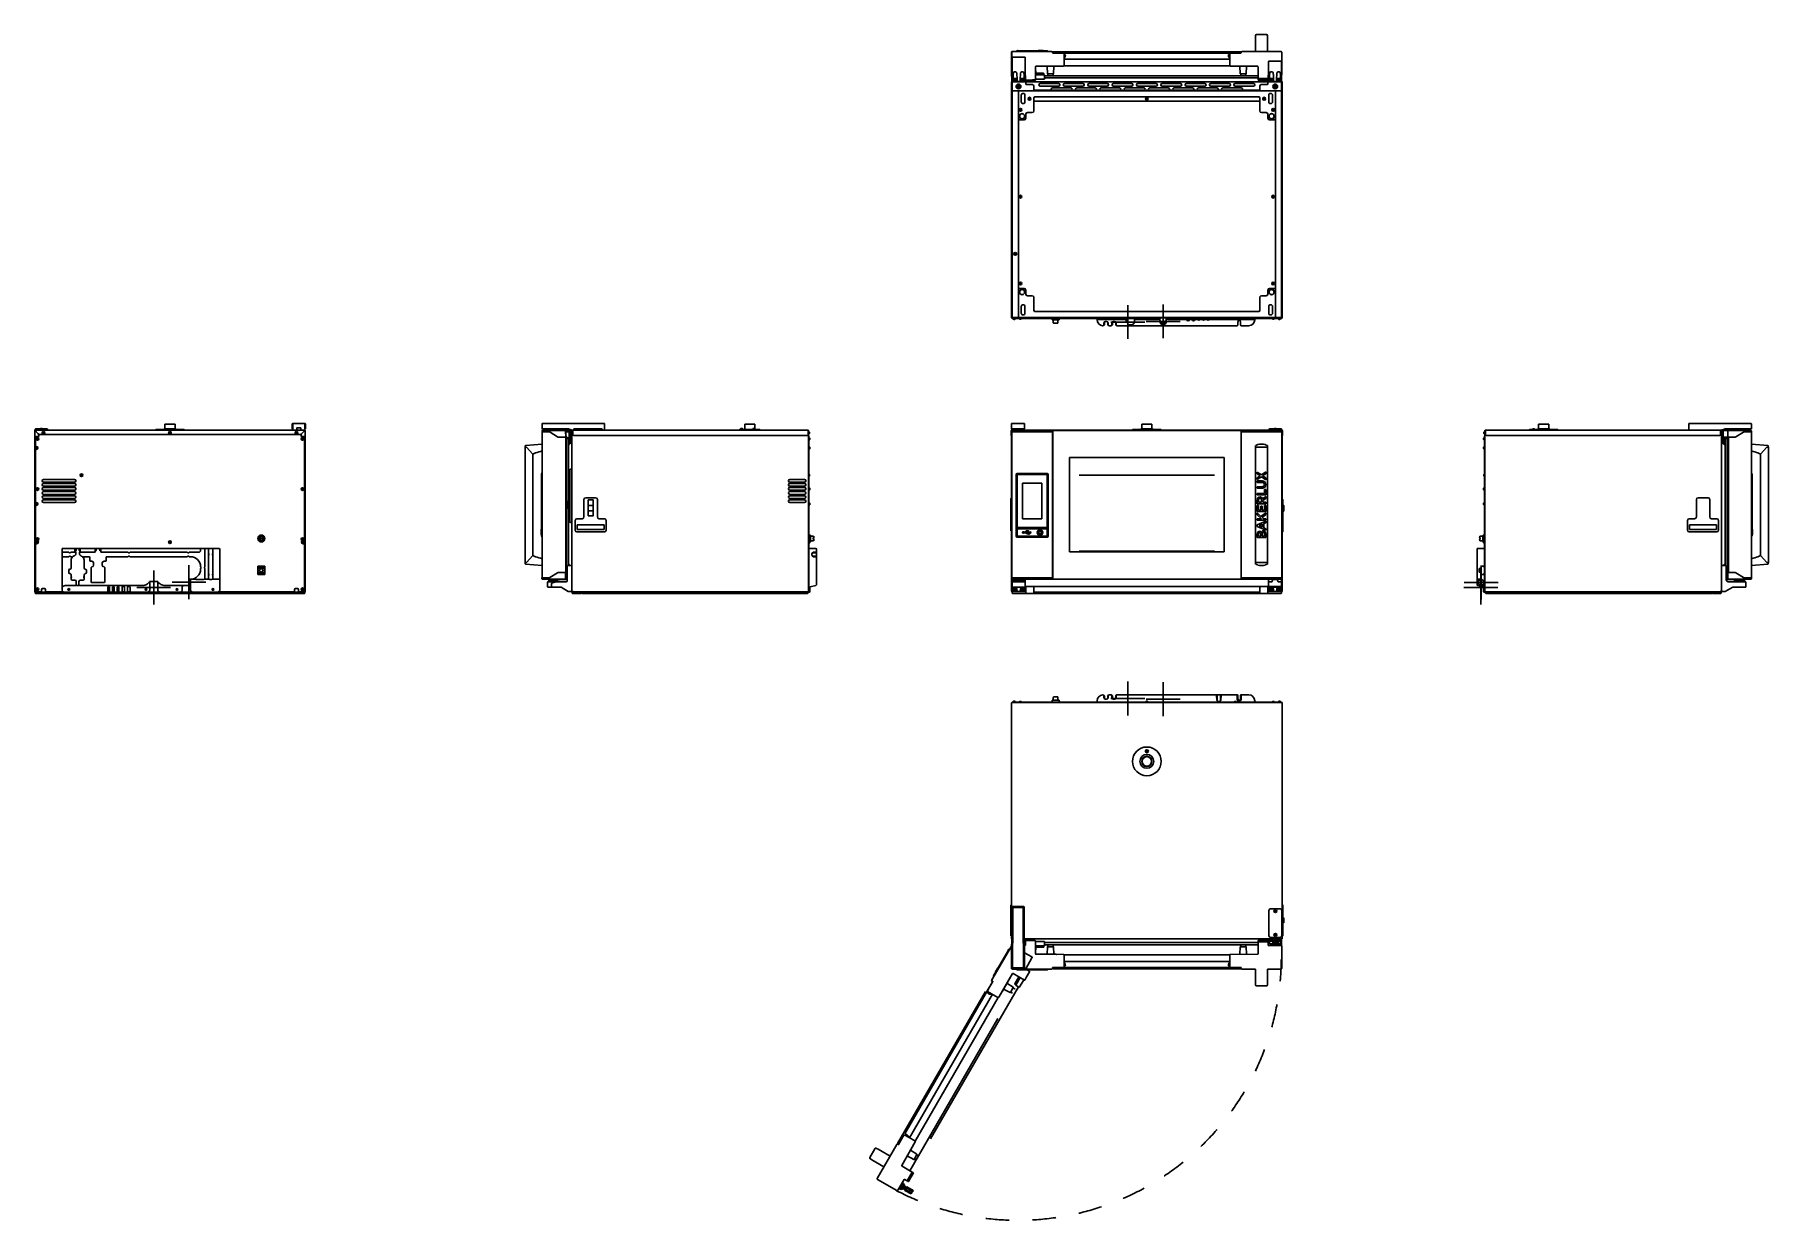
# Model space of a CAD drawing. Header units: millimetres. Extents: x 1025 to 6152, y 3757 to 7264.
import ezdxf

# ---------------------------------------------------------------- set-up
doc = ezdxf.new("R2010")
doc.units = ezdxf.units.MM
doc.header["$LTSCALE"] = 346.5
doc.linetypes.add('HIDDEN', pattern=[0.2, 0.1, -0.1])
doc.layers.get('0').update_dxf_attribs({"linetype": 'CONTINUOUS'})
for name, color, linetype in [('ASSI', 7, 'CONTINUOUS'), ('COSMETICHE', 7, 'CONTINUOUS'), ('GEOM', 7, 'CONTINUOUS')]:
    doc.layers.add(name, color=color, linetype=linetype)

# ---------------------------------------------------------------- blocks, each defined once
blk = doc.blocks.new('A$C1CA24820')
at = {"color": 253, "linetype": 'HIDDEN', "ltscale": 15}
for p, q in [((418.9, 732.9), (361.1, 632.8)), ((361.1, 632.8), (418.9, 732.9)), ((365.8, 644.9), (411, 723.2)), ((409.5, 722.7), (409.8, 723.2)), ((409.8, 723.2), (410.7, 722.7)), ((410.9, 723), (410.1, 721.6)), ((413.3, 724.4), (411.2, 723.4)), ((413.3, 724.4), (412.3, 724)), ((413.7, 724.4), (413.9, 724.3)), ((371.6, 656.5), (378.8, 669)), ((379.4, 669), (379.2, 669.1)), ((457.9, 713.1), (479, 701)), ((479.7, 698.2), (461.2, 666.2)), ((82.3, 148.9), (359.8, 629.5)), ((363.2, 627.5), (85.7, 146.9)), ((118.5, 68.5), (434.3, 615.6)), ((347.5, 600.2), (363.5, 627.9)), ((361.1, 629.9), (362.9, 628.9)), ((363.1, 629.3), (361.8, 630.1)), ((361.8, 630.1), (363.1, 629.3)), ((365.7, 644.6), (365.8, 642.3)), ((366.7, 646.4), (365.8, 645)), ((365.8, 642.3), (365.8, 642.2)), ((365.9, 642), (366.1, 641.9)), ((366.1, 641.9), (366.3, 641.7)), ((371.9, 656), (371.7, 656.1)), ((422.3, 651.7), (381.5, 581.8)), ((422.3, 651.7), (392.5, 600.1)), ((424.4, 611.3), (405.8, 623.1)), ((457.6, 632.5), (423.6, 652.1)), ((428.9, 621.7), (440.7, 642.2)), ((429.2, 620.4), (432.3, 618.5)), ((444.6, 640), (431.5, 617.2)), ((431.5, 617.2), (442.3, 611)), ((455.5, 633.7), (442.3, 611)), ((460.6, 636.6), (458.3, 632.7)), ((462.6, 640), (460.6, 636.6)), ((461.6, 664.8), (472.2, 658.7)), ((472.6, 657.3), (462.6, 640)), ((117.5, 166.1), (362.5, 590.4)), ((439.5, 612.6), (123.6, 65.5)), ((134.6, 155.7), (380, 580.8)), ((347.9, 598.9), (378.7, 581)), ((350.7, 605.8), (348, 601.1)), ((348, 601.1), (350.7, 605.8)), ((348.2, 597.5), (348.7, 598.4)), ((349.5, 596.7), (348.2, 597.5)), ((348.8, 596.5), (348.9, 596.6)), ((349.3, 594), (349.3, 594)), ((349.4, 596.5), (349.9, 597.4)), ((350.6, 592.6), (350.9, 593.1)), ((350.8, 593.5), (350.8, 593.5)), ((351.8, 592.6), (351.5, 592.1)), ((353.1, 591.8), (353.1, 591.8)), ((353.3, 591.7), (353.3, 591.7)), ((354.8, 591.2), (354.7, 591.2)), ((358, 591.5), (358.6, 592.4)), ((359.1, 591.2), (358.2, 591.7)), ((361.2, 591.2), (360.6, 591)), ((392.5, 600.1), (392.2, 600.3)), ((415.3, 595.7), (395.8, 605.9)), ((416, 595.9), (424.5, 610.6)), ((416.7, 596.6), (420, 594.7)), ((424.2, 609.6), (427.5, 607.7)), ((98.3, 168.6), (85.5, 146.4)), ((94.8, 84.5), (134.5, 154)), ((98.3, 168.6), (101, 173.3)), ((103.7, 174), (104.2, 174.9)), ((103.7, 174), (116.3, 166.8)), ((104.2, 174.9), (105.5, 174.1)), ((105.7, 174.4), (105.2, 173.5)), ((105.4, 174.9), (105.3, 174.7)), ((105.3, 174.3), (105.3, 174.2)), ((107.8, 175.6), (107.8, 175.7)), ((109, 174.7), (109, 174.7)), ((109.3, 174.7), (109.6, 175.2)), ((110.5, 174.7), (110.2, 174.2)), ((110.6, 174), (110.6, 174.1)), ((111.8, 173.4), (111.8, 173.3)), ((112.9, 172.4), (112.9, 172.4)), ((114.3, 169.4), (113.8, 168.5)), ((115.1, 168.6), (114.2, 169.1)), ((116.2, 166.8), (116.1, 167.4)), ((116.3, 166.8), (133.7, 156.7)), ((15.3, 133.8), (0.4, 108)), ((1.5, 103.9), (1.5, 103.9)), ((6.6, 100.8), (2.5, 103.4)), ((19.3, 134.8), (19.3, 134.7)), ((24.6, 131.9), (20.3, 134.2)), ((80.1, 146.1), (22.1, 45.6)), ((60.1, 111.4), (24.6, 131.9)), ((82.6, 147.5), (84.4, 146.5)), ((82.8, 146.8), (84.1, 146.1)), ((82.8, 146.8), (84.1, 146.1)), ((130.3, 102), (110.8, 112.2)), ((139.4, 117.7), (120.8, 129.5)), ((131, 102.2), (139.5, 117)), ((131.7, 103), (135, 101.1)), ((139.2, 116), (142.5, 114.1)), ((42.1, 80.3), (6.6, 100.8)), ((95.5, 81.8), (125.2, 64.6)), ((125.3, 64.3), (110.5, 38.7)), ((110.6, 38.8), (125.4, 64.3)), ((129.2, 61.9), (114.7, 36.7)), ((125.5, 64.4), (125.4, 64.5)), ((125.7, 64.4), (129, 62.5)), ((22.8, 42.9), (80, 9.9)), ((101.5, 43.1), (82.7, 10.6)), ((90.2, 13.7), (85.9, 16.2)), ((90.2, 13.7), (100.2, 31)), ((93, 14.4), (90.2, 13.7)), ((93, 14.4), (101, 28.3)), ((94.7, 13.4), (93, 14.4)), ((102.7, 27.3), (94.7, 13.4)), ((96.1, 13.8), (94.7, 13.4)), ((100.2, 31), (95.9, 33.5)), ((103.1, 25.9), (96.1, 13.8)), ((97.1, 15.6), (99.7, 14.1)), ((97.1, 15.6), (97.1, 15.6)), ((104.6, 22.6), (99.7, 14.1)), ((99.7, 14.1), (99.7, 14.1)), ((101, 28.3), (100.2, 31)), ((104.6, 13.5), (100.7, 15.7)), ((102.7, 27.3), (101, 28.3)), ((102, 24.1), (102.1, 24.1)), ((102.1, 24.1), (104.6, 22.6)), ((102.2, 43.3), (110.2, 38.7)), ((103.1, 25.9), (102.7, 27.3)), ((103.3, 14.2), (106.3, 19.4)), ((107.6, 18.7), (103.7, 20.9)), ((103.9, 11.2), (109.2, 20.4)), ((104, 10.5), (122.2, 0)), ((104.6, 22.6), (104.6, 22.6)), ((109.8, 20.6), (128, 10.1)), ((110.4, 38.5), (113.6, 36.7)), ((123.9, 2.3), (110.4, 10.1)), ((114, 36.6), (110.7, 38.4)), ((113.4, 15.3), (126.9, 7.5)), ((119.1, 11.7), (116.4, 6.9)), ((123, 2.9), (116.5, 6.7)), ((126, 8), (119.4, 11.8)), ((124, 2.1), (122.9, 0.2)), ((126.1, 7.7), (123.3, 2.9)), ((128.2, 9.4), (127.2, 7.6))]:
    blk.add_line(p, q, dxfattribs=at)
for points in [[(413.4, 724.5), (413.4, 724.5), (413.3, 724.5), (413.3, 724.4), (413.3, 724.4), (413.3, 724.4)], [(413.6, 724.5), (413.6, 724.5), (413.5, 724.5), (413.5, 724.5), (413.4, 724.5)], [(413.7, 724.4), (413.7, 724.4), (413.7, 724.4), (413.6, 724.5), (413.6, 724.5)], [(365.8, 642.2), (365.9, 642.1), (365.9, 642)]]:
    blk.add_lwpolyline(points, dxfattribs=at)
for centre, radius, start, end in [((410.4, 722.2), 1, 150, 217.9757), ((408.8, 720.9), 1, 11.3088, 37.9757), ((411.4, 722.9), 0.5, 116.9322, 150.0007), ((379.1, 668.9), 0.25, 60, 150), ((379.6, 669.4), 0.5, 240, 270.6363), ((360.6, 629), 1, 60, 150), ((362.4, 628), 1, 330, 60), ((371.8, 656.3), 0.25, 150, 240), ((371.6, 655.6), 0.5, 29.3637, 60), ((429.8, 621.2), 1, 150, 239), ((457.8, 632.9), 0.5, 240, 329.5), ((349.7, 600.1), 2, 150, 151.9149), ((349.1, 596.3), 0.4, 150, 180.3012), ((353.5, 596.3), 4.8, 180.3012, 208.6273), ((349.2, 596.4), 0.4, 60, 150), ((350.5, 595.9), 1.25, 150, 211.3979), ((353.5, 596.3), 4.75, 208.4659, 211.0313), ((357.1, 599.9), 9.08, 211.3979, 225.3324), ((353.5, 596.3), 4.75, 211.0316, 211.9926), ((353.5, 596.3), 4.75, 211.9926, 213.3187), ((353.5, 596.3), 4.74, 213.3188, 214.4598), ((353.5, 596.3), 4.74, 214.4598, 215.4278), ((353.5, 596.3), 4.73, 215.4278, 216.6825), ((353.5, 596.3), 4.73, 216.6826, 217.4526), ((353.5, 596.3), 4.72, 217.4524, 218.9975), ((353.5, 596.3), 4.72, 218.9977, 219.4819), ((350.1, 597.3), 0.25, 60, 150), ((353.5, 596.3), 4.7, 219.4813, 221.5344), ((353.5, 596.2), 4.68, 221.535, 222.6227), ((353.5, 596.2), 4.67, 222.6228, 223.6051), ((353.4, 596.2), 4.64, 223.6036, 225.6824), ((351.4, 594.5), 2.01, 232.7256, 234.8598), ((351.4, 594.5), 1.98, 234.8627, 235.7144), ((351.4, 594.5), 1.97, 235.714, 236.9766), ((351.4, 594.5), 1.96, 236.9771, 238.0037), ((351.4, 594.5), 1.95, 238.0037, 239.0738), ((351.4, 594.4), 1.95, 239.0741, 241.1541), ((351.4, 594.5), 1.95, 241.1545, 242.3767), ((351.4, 594.5), 1.98, 244.6009, 245.2558), ((351.4, 594.5), 1.97, 243.2167, 244.6016), ((351.4, 594.5), 1.96, 242.3765, 243.2159), ((351.4, 594.5), 2.01, 245.2585, 247.2741), ((357, 599.9), 8.95, 225.6057, 227.3692), ((353.2, 596.1), 3.79, 232.4013, 239.9911), ((357, 599.9), 8.95, 227.3743, 235.8008), ((353.2, 596.1), 3.79, 240.0089, 247.5987), ((352.7, 593.7), 2.01, 232.7259, 234.7415), ((352.7, 593.7), 1.98, 234.7442, 235.3991), ((352.7, 593.7), 1.97, 235.3984, 236.7833), ((352.7, 593.7), 1.96, 236.7841, 237.6235), ((352.7, 593.7), 1.96, 237.6234, 238.8455), ((352.7, 593.7), 1.95, 240.9261, 241.9964), ((352.7, 593.7), 1.95, 238.8459, 240.9258), ((352.7, 593.7), 1.97, 243.0233, 244.286), ((352.7, 593.7), 1.96, 241.9964, 243.0228), ((352.7, 593.7), 1.98, 244.2856, 245.1372), ((352.7, 593.7), 2.01, 245.1401, 247.2744), ((353.2, 596.4), 4.64, 254.3176, 256.3964), ((357, 599.9), 8.94, 235.8071, 236.6497), ((353.2, 596.4), 4.67, 256.3949, 257.3772), ((353.2, 596.4), 4.68, 257.3773, 258.465), ((353.2, 596.4), 4.7, 258.4656, 260.5187), ((357.1, 599.9), 8.79, 237.391, 242.609), ((353.2, 596.4), 4.72, 260.5181, 261.0023), ((353.2, 596.4), 4.72, 261.0025, 262.5476), ((353.2, 596.5), 4.73, 263.3175, 264.5722), ((353.2, 596.5), 4.73, 262.5474, 263.3174), ((353.2, 596.5), 4.74, 264.5722, 265.5402), ((353.2, 596.5), 4.74, 265.5402, 266.6812), ((353.2, 596.5), 4.75, 266.6813, 268.0074), ((353.2, 596.5), 4.75, 268.0074, 268.9647), ((357.2, 599.8), 8.94, 243.3503, 244.1929), ((353.2, 596.5), 4.75, 269.3591, 271.534), ((353.2, 596.5), 4.75, 268.9647, 269.359), ((357.2, 599.8), 8.95, 244.1992, 252.6256), ((353.2, 596.5), 4.8, 271.3727, 272.1438), ((357.2, 599.8), 8.95, 252.6308, 254.3943), ((357.1, 599.9), 9.08, 254.6676, 268.6021), ((357, 592.1), 1.25, 268.6021, 330), ((358.3, 592.5), 0.25, 330, 60), ((360.1, 592.9), 2, 240, 285), ((379.7, 582.8), 2, 240.0246, 247.313), ((379.7, 582.8), 2.02, 247.3031, 254.2295), ((379.7, 582.8), 2, 254.26, 266.9601), ((379.7, 582.8), 2, 266.9728, 329.7545), ((390.7, 601.1), 2, 299.9657, 330), ((415.6, 596.1), 0.5, 242.5, 330), ((416.8, 596.8), 0.25, 150, 240), ((421.5, 597.3), 3, 240, 280.7412), ((424.1, 609.4), 0.25, 60, 150), ((424.1, 610.9), 0.5, 330, 57.5), ((426, 605.1), 3, 19.2588, 60), ((105.4, 173.3), 0.25, 150, 240), ((105.6, 174.5), 0.4, 150, 240), ((105.7, 174.7), 0.4, 119.6988, 150), ((107.9, 170.9), 4.8, 91.3727, 119.6988), ((106.8, 173.8), 1.25, 88.6021, 150), ((106.6, 165.9), 9.08, 74.6676, 88.6021), ((107.9, 170.9), 4.75, 88.9687, 91.5341), ((107.9, 170.9), 4.75, 88.0074, 88.9684), ((107.9, 170.9), 4.75, 86.6813, 88.0074), ((107.9, 170.9), 4.74, 85.5402, 86.6812), ((107.9, 170.9), 4.74, 84.5722, 85.5402), ((107.9, 170.9), 4.73, 83.3175, 84.5722), ((107.9, 170.9), 4.73, 82.5474, 83.3174), ((107.9, 170.9), 4.72, 81.0025, 82.5476), ((107.9, 170.9), 4.72, 80.5181, 81.0023), ((107.9, 170.9), 4.7, 78.4656, 80.5187), ((107.9, 171), 4.68, 77.3773, 78.465), ((107.9, 171), 4.67, 76.3949, 77.3772), ((107.9, 171), 4.64, 74.3176, 76.3964), ((106.6, 166.1), 8.95, 72.6308, 74.3943), ((108.4, 173.6), 2.01, 65.1401, 67.2744), ((106.6, 166.1), 8.95, 64.1992, 72.6256), ((108.4, 173.6), 1.98, 64.2856, 65.1372), ((108.4, 173.6), 1.97, 63.0233, 64.286), ((108.4, 173.7), 1.96, 61.9964, 63.0228), ((107.9, 171.2), 3.79, 60.0089, 67.5987), ((108.4, 173.7), 1.95, 60.9261, 61.9964), ((108.4, 173.7), 1.95, 58.8459, 60.9258), ((108.4, 173.7), 1.96, 57.6234, 58.8455), ((108.4, 173.6), 1.98, 54.7442, 55.3991), ((108.4, 173.6), 1.97, 55.3984, 56.7833), ((108.4, 173.7), 1.96, 56.7841, 57.6235), ((108.4, 173.6), 2.01, 52.7259, 54.7415), ((107.9, 171.2), 3.79, 52.4013, 59.9911), ((106.6, 166.1), 8.94, 63.3503, 64.1929), ((109.7, 172.9), 2.01, 65.2585, 67.2741), ((109.7, 172.9), 1.98, 64.6009, 65.2558), ((109.7, 172.9), 1.97, 63.2167, 64.6016), ((109.7, 172.9), 1.96, 62.3765, 63.2159), ((109.7, 172.9), 1.95, 61.1545, 62.3767), ((106.6, 165.9), 8.79, 57.391, 62.609), ((109.7, 172.9), 1.95, 58.0037, 59.0738), ((109.7, 172.9), 1.95, 59.0741, 61.1541), ((109.7, 172.9), 1.97, 55.714, 56.9766), ((109.7, 172.9), 1.96, 56.9771, 58.0037), ((109.7, 172.9), 1.98, 54.8627, 55.7144), ((107.7, 171.1), 4.64, 43.6036, 45.6824), ((109.7, 172.9), 2.01, 52.7256, 54.8598), ((107.7, 171.1), 4.67, 42.6228, 43.6051), ((107.6, 171.1), 4.68, 41.535, 42.6227), ((107.6, 171.1), 4.7, 39.4813, 41.5344), ((107.6, 171.1), 4.72, 37.4524, 38.9975), ((107.6, 171.1), 4.72, 38.9977, 39.4819), ((107.6, 171.1), 4.73, 36.6826, 37.4526), ((107.6, 171.1), 4.73, 35.4278, 36.6825), ((107.6, 171.1), 4.74, 33.3188, 34.4598), ((107.6, 171.1), 4.74, 34.4598, 35.4278), ((107.6, 171.1), 4.75, 31.9926, 33.3187), ((107.6, 171.1), 4.75, 31.0316, 31.9926), ((106.7, 166), 8.94, 55.8071, 56.6497), ((107.6, 171.1), 4.75, 28.466, 30.6408), ((107.6, 171.1), 4.75, 30.641, 31.0316), ((106.7, 166), 8.95, 47.3743, 55.8008), ((107.6, 171.1), 4.8, 27.8562, 28.6273), ((106.7, 166), 8.95, 45.6057, 47.3692), ((106.6, 165.9), 9.08, 31.3979, 45.3324), ((113.6, 168.6), 0.25, 240, 330), ((113.3, 170), 1.25, 330, 31.3979), ((114.1, 166.8), 2, 15, 60), ((132.7, 155), 2, 330.25, 60), ((83.1, 148.4), 1, 150, 240), ((84.9, 147.4), 1, 240, 330), ((131.8, 103.2), 0.25, 150, 240), ((139.1, 115.8), 0.25, 60, 150), ((139.1, 117.2), 0.5, 330, 57.5), ((141, 111.5), 3, 19.2588, 60), ((125.6, 64.2), 0.25, 59.9818, 150.0124), ((128.7, 62.1), 0.5, 330.0296, 60.0468), ((130.6, 102.5), 0.5, 242.5, 330), ((136.5, 103.7), 3, 240, 280.7412), ((101.9, 42.8), 0.5, 60, 150), ((104.3, 11), 0.5, 150, 240), ((104.3, 13), 0.5, 330, 60), ((107.8, 19.1), 0.5, 240, 330), ((111.9, 12.7), 3, 60, 240), ((109.6, 20.2), 0.5, 60, 150), ((110.9, 38.7), 0.25, 149.9897, 240.0128), ((113.9, 37.1), 0.505, 240.0427, 255.2523), ((113.9, 37.1), 0.502, 258.0858, 275.9061), ((113.9, 37.1), 0.497, 255.2748, 258.0241), ((114.2, 37), 0.5, 240.0019, 329.9964), ((116.6, 6.8), 0.2, 150, 240), ((119.3, 11.6), 0.2, 60, 150), ((122.5, 0.5), 0.5, 240, 330), ((123.1, 3), 0.2, 240, 330), ((123.8, 2.2), 0.2, 330, 59.9982), ((125.9, 7.8), 0.2, 330, 60), ((127, 7.7), 0.2, 240.0018, 330), ((127.8, 9.7), 0.5, 330, 60)]:
    blk.add_arc(centre, radius, start, end, dxfattribs=at)
for centre, major_axis, ratio, start_param, end_param in [((478, 699.2), (2, -0.12), 0.99981, 5.819644, 7.390288), ((362.8, 631.8), (-1.93, -0.52), 0.999695, 5.497939, 7.068431), ((362.6, 628.4), (0.966, 0.259), 0.999695, -0.785246, 0.785246), ((423.1, 651.2), (-0.257, 0.967), 0.999697, -0.783065, 0.783065), ((462.1, 665.7), (0.966, 0.259), 0.999695, 2.356347, 3.926839), ((471.7, 657.8), (0.966, 0.259), 0.999695, -0.785246, 0.785246), ((348.4, 599.7), (-0.866, 0.5), 0.999848, 6.283185, 7.853982), ((102.7, 172.3), (-0.52, 1.93), 0.999695, -0.785246, 0.785246), ((3, 106.5), (2.9, 0.77), 0.998785, 2.357775, 3.925412), ((1.5, 103.9), (1.3, -0.75), 0.034921, 0.743834, 1.570864), ((17.8, 132.2), (-0.78, 2.9), 0.998785, -0.783819, 0.783817), ((19.3, 134.8), (1.3, -0.75), 0.034921, -1.570864, -0.743834), ((81.8, 145.1), (-0.52, 1.93), 0.999695, -0.785246, 0.785246), ((84.6, 146.9), (0.259, -0.966), 0.999695, -0.785246, 0.785246), ((96.5, 83.5), (-1.93, -0.52), 0.999697, -0.783065, 0.783065), ((125, 64.4), (0.242, 0.065), 0.999695, -0.785246, 0.785246), ((23.8, 44.6), (1.93, 0.52), 0.999695, 2.356347, 3.926839), ((81, 11.6), (-0.52, 1.93), 0.999695, -3.926839, -2.356347), ((110.3, 38.9), (-0.065, 0.242), 0.999695, -3.926839, -2.356347)]:
    blk.add_ellipse(centre, major_axis=major_axis, ratio=ratio, start_param=start_param, end_param=end_param, dxfattribs=at)
for points in [[(365.8, 644.9), (365.7, 644.8), (365.7, 644.7), (365.7, 644.6)], [(352.1, 592.4), (352.2, 592.4), (352.3, 592.5), (352.4, 592.5)], [(111.6, 173.5), (111.5, 173.4), (111.4, 173.4), (111.3, 173.3)], [(125.3, 64.5), (125.3, 64.5), (125.3, 64.5), (125.4, 64.5)], [(110.3, 38.6), (110.3, 38.6), (110.3, 38.6), (110.4, 38.5)]]:
    blk.add_open_spline(points, degree=3, dxfattribs=at)
for points, knots in [([(352.1, 592.4), (352.1, 592.4), (352.1, 592.4), (352.1, 592.4), (352.1, 592.4)], [0, 0, 0, 0, 0.489527, 1, 1, 1, 1]), ([(353.1, 592.1), (353.1, 592.1), (353.1, 592), (353.1, 591.9), (353.1, 591.8)], [0, 0, 0, 0, 0.314454, 1, 1, 1, 1]), ([(110.6, 173.7), (110.6, 173.8), (110.6, 173.9), (110.6, 174), (110.6, 174)], [0, 0, 0, 0, 0.314454, 1, 1, 1, 1]), ([(111.6, 173.5), (111.6, 173.5), (111.6, 173.5), (111.6, 173.5), (111.6, 173.5)], [0, 0, 0, 0, 0.489527, 1, 1, 1, 1]), ([(97.3, 15.5), (97.3, 15.5), (97.3, 15.5), (97.3, 15.6), (97.4, 15.6), (97.4, 15.7)], [0, 0, 0, 0, 0.080516, 0.277772, 1, 1, 1, 1]), ([(99.6, 19.5), (99.1, 18.9), (98.3, 17.7), (97.7, 16.4), (97.4, 15.7)], [0, 0, 0, 0, 0.5, 1, 1, 1, 1]), ([(99.6, 19.5), (99.6, 19.5), (99.7, 19.6), (99.7, 19.7), (99.7, 19.7)], [0, 0, 0, 0, 0.234648, 1, 1, 1, 1]), ([(99.7, 14.4), (99.7, 14.3), (99.6, 14.2), (99.6, 14.2), (99.6, 14.1), (99.6, 14.1)], [0, 0, 0, 0, 0.722228, 0.919484, 1, 1, 1, 1]), ([(99.7, 19.7), (99.8, 19.8), (99.8, 19.9), (99.8, 19.9), (99.8, 20)], [0, 0, 0, 0, 0.765136, 1, 1, 1, 1]), ([(101.9, 18.2), (101.6, 17.5), (101, 16.2), (100.1, 14.9), (99.7, 14.4)], [0, 0, 0, 0, 0.5, 1, 1, 1, 1]), ([(102.1, 23.8), (101.6, 23.2), (100.8, 22), (100.1, 20.6), (99.8, 20)], [0, 0, 0, 0, 0.5, 1, 1, 1, 1]), ([(102, 18.4), (102, 18.4), (102, 18.3), (101.9, 18.2), (101.9, 18.2)], [0, 0, 0, 0, 0.765352, 1, 1, 1, 1]), ([(102.2, 18.6), (102.1, 18.6), (102.1, 18.5), (102.1, 18.5), (102, 18.4)], [0, 0, 0, 0, 0.234864, 1, 1, 1, 1]), ([(102.1, 23.8), (102.1, 23.8), (102.1, 23.9), (102.2, 24), (102.2, 24), (102.2, 24)], [0, 0, 0, 0, 0.722234, 0.919485, 1, 1, 1, 1]), ([(104.4, 22.5), (104.1, 21.8), (103.5, 20.4), (102.6, 19.2), (102.2, 18.6)], [0, 0, 0, 0, 0.5, 1, 1, 1, 1]), ([(104.5, 22.7), (104.5, 22.7), (104.5, 22.7), (104.4, 22.6), (104.4, 22.5), (104.4, 22.5)], [0, 0, 0, 0, 0.080515, 0.277766, 1, 1, 1, 1])]:
    blk.add_open_spline(points, degree=3, knots=knots, dxfattribs=at)

msp = doc.modelspace()

# ---------------------------------------------------------------- linework, layer by layer
at = {"color": 7, "linetype": 'Continuous'}
for p, q in [((4635, 7214.2), (4635, 7255)), ((4671, 7214.2), (4671, 7255)), ((3913.5, 7212), (3913.5, 7145)), ((3915, 7146), (3915, 7212)), ((3917, 7214), (3915.5, 7214)), ((3915.5, 7195.6), (3915.5, 7136.2)), ((3917, 7214), (4033, 7214)), ((4033, 7214), (3917.1, 7214)), ((3952.5, 7197.6), (3917.5, 7197.6)), ((3927.3, 7214.4), (3927.3, 7214.2)), ((3927.3, 7214.2), (3927.3, 7214)), ((3929.5, 7215.9), (3927.5, 7214.6)), ((3929.5, 7215.9), (3927.5, 7214.6)), ((3927.5, 7214.6), (3927.5, 7214.6)), ((3929.7, 7216), (4020.2, 7216)), ((3929.9, 7216), (3930.3, 7216)), ((3930.3, 7216), (3930.3, 7217)), ((3930.3, 7217), (3930.9, 7217)), ((3942.9, 7216), (3967.7, 7216)), ((3954.5, 7156.4), (3954.5, 7195.6)), ((3992.5, 7216.2), (3992.5, 7216.5)), ((3992.7, 7216.7), (4007.2, 7216.7)), ((4007.5, 7216.2), (4007.5, 7216.5)), ((4018.7, 7216), (4018.4, 7216)), ((4019.6, 7216), (4019.8, 7216)), ((4020, 7216), (4020, 7216)), ((4022.4, 7214.6), (4020.4, 7215.9)), ((4020.4, 7215.9), (4022.4, 7214.6)), ((4022.5, 7214.6), (4022.4, 7214.6)), ((4022.5, 7214.5), (4022.5, 7214.6)), ((4022.6, 7214.5), (4022.5, 7214.5)), ((4022.6, 7214.3), (4022.6, 7214.5)), ((4022.6, 7214.2), (4022.6, 7214.3)), ((4022.6, 7214.2), (4022.6, 7214)), ((4035, 7212), (4035, 7210.5)), ((4035, 7212), (4035, 7210.5)), ((4035, 7212), (4035, 7210.5)), ((4035.5, 7212.5), (4035.5, 7210.5)), ((4068, 7209.5), (4036, 7209.5)), ((4036.5, 7213.5), (4591.5, 7213.5)), ((4590.5, 7209.5), (4036.5, 7209.5)), ((4069, 7172.9), (4069, 7208.5)), ((4070, 7207.5), (4069, 7207.5)), ((4069, 7193.1), (4069.4, 7193.5)), ((4559, 7191.8), (4069, 7191.8)), ((4070.3, 7206), (4069.2, 7206)), ((4070.3, 7196), (4069.2, 7196)), ((4070, 7206), (4070, 7207.5)), ((4070, 7194.9), (4070, 7196)), ((4070.6, 7206.5), (4070.4, 7206.5)), ((4072.2, 7203.3), (4072.2, 7203.3)), ((4072.2, 7198.7), (4072.2, 7198.7)), ((4072.4, 7204.8), (4072.4, 7204.8)), ((4072.4, 7203), (4073, 7203)), ((4073, 7202), (4072.4, 7202)), ((4072.4, 7201.6), (4072.4, 7201.6)), ((4072.4, 7200.2), (4072.4, 7200.2)), ((4555, 7203), (4555.5, 7203)), ((4555.5, 7202), (4555, 7202)), ((4555.5, 7204.8), (4555.5, 7204.8)), ((4555.5, 7200.7), (4555.5, 7200.6)), ((4555.5, 7200.2), (4555.5, 7200.2)), ((4555.5, 7200.1), (4555.5, 7200.1)), ((4555.5, 7200.1), (4555.5, 7200.1)), ((4555.8, 7203.5), (4555.8, 7203.5)), ((4555.8, 7198.9), (4555.8, 7198.9)), ((4555.8, 7198.7), (4555.8, 7198.7)), ((4557.4, 7206.5), (4557.6, 7206.5)), ((4557.7, 7206.2), (4558.7, 7206.2)), ((4557.7, 7196.2), (4558.7, 7196.2)), ((4557.7, 7196), (4558, 7196)), ((4558, 7206.2), (4558, 7207.5)), ((4559, 7207.5), (4558, 7207.5)), ((4558, 7194.9), (4558, 7196.2)), ((4558.9, 7193.2), (4558.5, 7193.5)), ((4559, 7173.1), (4559, 7207.7)), ((4559, 7192.3), (4559, 7207.5)), ((4559, 7192.4), (4559, 7207.5)), ((4561, 7209.7), (4592, 7209.7)), ((4592.5, 7212.5), (4592.5, 7210.5)), ((4593, 7212.2), (4593, 7210.7)), ((4593, 7212), (4593, 7210.7)), ((4593, 7210.7), (4593, 7212)), ((4595, 7214.2), (4711, 7214.2)), ((4673.5, 7183.6), (4673.5, 7136.2)), ((4710.5, 7185.6), (4675.5, 7185.6)), ((4712.5, 7156.4), (4712.5, 7183.6)), ((4713, 7212.2), (4713, 7146.2)), ((3913.5, 7145), (3915, 7134)), ((3914.9, 7125.6), (3954.5, 7125.6)), ((3915, 7134), (3915, 7133.4)), ((3915, 7134), (3915, 7134)), ((3915, 7133.4), (3915, 7133.2)), ((3915, 7133.2), (3915, 7125.5)), ((3915, 7125.5), (3915, 7125.4)), ((3915.5, 7136.2), (3915.5, 7125.6)), ((3915.7, 7125.6), (3915.5, 7125.6)), ((3915.9, 7125.6), (3954.5, 7125.6)), ((3918.8, 7134.3), (3918.9, 7145.9)), ((3918.8, 7128.9), (3918.8, 7134.3)), ((3929.6, 7128.4), (3919.3, 7128.4)), ((3919.5, 7128.8), (3919.5, 7129.4)), ((3919.7, 7129.6), (3929.3, 7129.6)), ((3929.3, 7128.6), (3919.7, 7128.6)), ((3920.5, 7129.8), (3920.5, 7134.1)), ((3920.7, 7129.6), (3928.3, 7129.6)), ((3921, 7134.6), (3928, 7134.6)), ((3922, 7128.6), (3922, 7128.5)), ((3922.9, 7154.4), (3926, 7154.4)), ((3927, 7128.6), (3927, 7128.5)), ((3928.5, 7129.8), (3928.5, 7134.1)), ((3929.5, 7128.8), (3929.5, 7129.4)), ((3930, 7145.9), (3930.1, 7134.3)), ((3930.1, 7134.3), (3930.1, 7128.9)), ((3939.8, 7134.3), (3939.9, 7145.9)), ((3939.8, 7128.9), (3939.8, 7134.3)), ((3950.6, 7128.4), (3940.3, 7128.4)), ((3940.5, 7128.8), (3940.5, 7129.4)), ((3940.7, 7129.6), (3950.3, 7129.6)), ((3950.3, 7128.6), (3940.7, 7128.6)), ((3941.5, 7129.8), (3941.5, 7134.1)), ((3941.7, 7129.6), (3949.3, 7129.6)), ((3942, 7134.6), (3949, 7134.6)), ((3943, 7128.6), (3943, 7128.5)), ((3943.9, 7154.4), (3947, 7154.4)), ((3948, 7128.6), (3948, 7128.5)), ((3949.5, 7129.8), (3949.5, 7134.1)), ((3950.5, 7128.8), (3950.5, 7129.4)), ((3951, 7145.9), (3951.1, 7134.3)), ((3951.1, 7134.3), (3951.1, 7128.9)), ((3954.5, 7125.6), (3954.5, 7156.4)), ((3954.5, 7124.8), (3954.5, 7125.6)), ((3955, 7143), (3955, 7130.7)), ((3956, 7129.7), (3976, 7129.7)), ((3976.5, 7129.8), (3980, 7129.7)), ((3980, 7129.7), (3984.5, 7129.8)), ((3985, 7130.3), (3985, 7169.5)), ((3985, 7149.7), (4008.6, 7149.7)), ((3985, 7145.2), (4011.2, 7145.2)), ((4011.2, 7132.7), (3985, 7132.7)), ((3985.7, 7156.3), (3985.7, 7156.3)), ((3985.7, 7151.7), (3985.7, 7151.7)), ((3985.9, 7154.6), (3985.9, 7154.6)), ((3986, 7170.5), (4067, 7170.9)), ((3986, 7170.5), (4045.5, 7170.5)), ((4009.6, 7148.8), (4009.7, 7145.2)), ((4011.2, 7132.7), (4011.2, 7145.2)), ((4011.2, 7142), (4643, 7142)), ((4643, 7136), (4011.2, 7136)), ((4019.9, 7148.5), (4019, 7170.5)), ((4038, 7148.5), (4038.9, 7170.5)), ((4045.5, 7170.5), (4045.5, 7170.8)), ((4559.7, 7171.6), (4068.5, 7171.6)), ((4559.4, 7171.8), (4068.7, 7171.8)), ((4641, 7170.8), (4560.9, 7171.1)), ((4582.4, 7171), (4582.4, 7170.5)), ((4641.9, 7170.5), (4582.4, 7170.5)), ((4589.9, 7148.5), (4589, 7170.5)), ((4608, 7148.5), (4608.9, 7170.5)), ((4643, 7168.8), (4643, 7134.5)), ((4643, 7130.2), (4643, 7134)), ((4643.2, 7134.2), (4672.7, 7134.2)), ((4672.5, 7129.7), (4643.5, 7129.7)), ((4673.5, 7144.2), (4673, 7144.2)), ((4673, 7144.2), (4673, 7134.2)), ((4673.5, 7144), (4673, 7144)), ((4673, 7134), (4673, 7130.2)), ((4673.5, 7136.2), (4673.5, 7125.6)), ((4673.5, 7125.6), (4713.1, 7125.6)), ((4673.5, 7124.8), (4673.5, 7125.6)), ((4673.5, 7125.6), (4711.4, 7125.6)), ((4676.8, 7134.3), (4676.9, 7145.9)), ((4676.8, 7128.9), (4676.8, 7134.3)), ((4687.6, 7128.4), (4677.3, 7128.4)), ((4677.5, 7128.8), (4677.5, 7129.4)), ((4677.7, 7129.6), (4687.3, 7129.6)), ((4687.3, 7128.6), (4677.7, 7128.6)), ((4678.5, 7129.8), (4678.5, 7134.1)), ((4678.7, 7129.6), (4686.3, 7129.6)), ((4679, 7134.6), (4686, 7134.6)), ((4680, 7128.6), (4680, 7128.5)), ((4680.9, 7154.4), (4684, 7154.4)), ((4685, 7128.6), (4685, 7128.5)), ((4686.5, 7129.8), (4686.5, 7134.1)), ((4687.5, 7128.8), (4687.5, 7129.4)), ((4688, 7145.9), (4688.1, 7134.3)), ((4688.1, 7134.3), (4688.1, 7128.9)), ((4697.8, 7134.3), (4697.9, 7145.9)), ((4697.8, 7128.9), (4697.8, 7134.3)), ((4708.6, 7128.4), (4698.3, 7128.4)), ((4698.5, 7128.8), (4698.5, 7129.4)), ((4698.7, 7129.6), (4708.3, 7129.6)), ((4708.3, 7128.6), (4698.7, 7128.6)), ((4699.5, 7129.8), (4699.5, 7134.1)), ((4699.7, 7129.6), (4707.3, 7129.6)), ((4700, 7134.6), (4707, 7134.6)), ((4701, 7128.6), (4701, 7128.5)), ((4701.9, 7154.4), (4705, 7154.4)), ((4706, 7128.6), (4706, 7128.5)), ((4707.5, 7129.8), (4707.5, 7134.1)), ((4708.5, 7128.8), (4708.5, 7129.4)), ((4709, 7145.9), (4709.1, 7134.3)), ((4709.1, 7134.3), (4709.1, 7128.9)), ((4712.2, 7125.6), (4712.5, 7125.6)), ((4712.5, 7125.6), (4712.5, 7156.4)), ((3914, 7124.8), (3914, 7124.7)), ((3914, 7124.8), (3914, 7124.8)), ((3914, 7124.7), (3914, 7122.1)), ((3914, 6426.5), (3914, 7122.1)), ((3914.8, 7122.1), (3914, 7122.1)), ((3914.8, 7124.7), (3914.8, 7122.1)), ((3914.9, 7121.7), (3914.8, 7121.7)), ((3914.9, 7124.8), (3914.9, 7124.7)), ((3954.5, 7124.8), (3914.9, 7124.8)), ((3914.9, 7121.7), (3915.6, 7120.4)), ((3915.6, 7123.6), (3915.6, 7123.2)), ((3915.6, 7098.9), (3915.6, 7119.8)), ((3916, 7124.3), (3916, 7124.8)), ((3916, 7096.6), (3916, 6428.6)), ((3916.6, 7097.9), (3924.5, 7097.9)), ((3933, 7097.6), (3917, 7097.6)), ((3918, 7097.8), (3929, 7097.8)), ((3926.5, 7098), (3926.5, 7098)), ((3926.5, 7098), (3978.5, 7098)), ((3928.6, 7098), (3928.7, 7097.8)), ((3929, 7098), (3929, 7097.8)), ((3932.2, 7110.3), (3932.2, 7111.3)), ((3932.2, 7111.3), (3933.5, 7111.3)), ((3933.5, 7110.3), (3932.2, 7110.3)), ((3933.5, 7111.3), (3934, 7111.8)), ((3934, 7109.8), (3933.5, 7110.3)), ((3934, 7111.8), (3934, 7113.1)), ((3934, 7113.1), (3935, 7113.1)), ((3934, 7108.5), (3934, 7109.8)), ((3935, 7108.5), (3934, 7108.5)), ((3934, 6428.6), (3934, 7096.6)), ((3935, 7113.1), (3935, 7111.8)), ((3935, 7111.8), (3935.5, 7111.3)), ((3935.5, 7110.3), (3935, 7109.8)), ((3935, 7109.8), (3935, 7108.5)), ((4693, 7097.6), (3935, 7097.6)), ((3935.5, 7111.3), (3936.8, 7111.3)), ((3936.8, 7110.3), (3935.5, 7110.3)), ((3936.8, 7111.3), (3936.8, 7110.3)), ((3942.5, 7065.6), (3942.5, 7084.6)), ((3953.5, 7084.6), (3953.5, 7065.6)), ((3954.5, 7124.8), (3955.5, 7124.8)), ((4672.5, 7124.8), (3955.5, 7124.8)), ((3956.5, 7123.8), (3956.5, 7118.1)), ((3975.8, 7116.1), (3958.5, 7116.1)), ((3966, 7075.1), (3964.7, 7075.1)), ((3964.7, 7075.1), (3964.7, 7074.1)), ((3964.7, 7074.1), (3966, 7074.1)), ((3966.5, 7075.6), (3966, 7075.1)), ((3966, 7074.1), (3966.5, 7073.6)), ((3967.5, 7076.9), (3966.5, 7076.9)), ((3966.5, 7076.9), (3966.5, 7075.6)), ((3967.5, 7075.6), (3967.5, 7076.9)), ((3968, 7075.1), (3967.5, 7075.6)), ((3967.5, 7073.6), (3968, 7074.1)), ((3969.3, 7075.1), (3968, 7075.1)), ((3968, 7074.1), (3969.3, 7074.1)), ((3969.3, 7074.1), (3969.3, 7075.1)), ((3979.5, 7100), (3979.5, 7100.2)), ((3979.5, 7099.7), (3979.5, 7100)), ((3979.5, 7099.4), (3979.5, 7099.7)), ((4648.4, 7099.6), (3979.5, 7099.6)), ((3979.5, 7098.9), (3979.5, 7099.4)), ((3979.8, 7112.1), (3979.8, 7101.1)), ((3980, 7038.6), (3980, 7076.6)), ((3983, 7079.6), (4645, 7079.6)), ((3999, 7119.8), (4053, 7119.8)), ((4053, 7111.8), (3999, 7111.8)), ((4089, 7106.6), (4035, 7106.6)), ((4071, 7119.8), (4125, 7119.8)), ((4125, 7111.8), (4071, 7111.8)), ((4161, 7106.6), (4107, 7106.6)), ((4143, 7119.8), (4197, 7119.8)), ((4197, 7111.8), (4143, 7111.8)), ((4233, 7106.6), (4179, 7106.6)), ((4215, 7119.8), (4269, 7119.8)), ((4269, 7111.8), (4215, 7111.8)), ((4305, 7106.6), (4251, 7106.6)), ((4287, 7119.8), (4341, 7119.8)), ((4341, 7111.8), (4287, 7111.8)), ((4311.7, 7074.1), (4311.7, 7075.1)), ((4311.7, 7075.1), (4313, 7075.1)), ((4313, 7074.1), (4311.7, 7074.1)), ((4313, 7075.1), (4313.5, 7075.6)), ((4313.5, 7073.6), (4313, 7074.1)), ((4313.5, 7075.6), (4313.5, 7076.9)), ((4313.5, 7076.9), (4314.5, 7076.9)), ((4314.5, 7076.9), (4314.5, 7075.6)), ((4314.5, 7075.6), (4315, 7075.1)), ((4315, 7074.1), (4314.5, 7073.6)), ((4315, 7075.1), (4316.3, 7075.1)), ((4316.3, 7074.1), (4315, 7074.1)), ((4316.3, 7075.1), (4316.3, 7074.1)), ((4377, 7106.6), (4323, 7106.6)), ((4359, 7119.8), (4413, 7119.8)), ((4413, 7111.8), (4359, 7111.8)), ((4449, 7106.6), (4395, 7106.6)), ((4431, 7119.8), (4485, 7119.8)), ((4485, 7111.8), (4431, 7111.8)), ((4521, 7106.6), (4467, 7106.6)), ((4503, 7119.8), (4557, 7119.8)), ((4557, 7111.8), (4503, 7111.8)), ((4593, 7106.6), (4539, 7106.6)), ((4575, 7119.8), (4629, 7119.8)), ((4629, 7111.8), (4575, 7111.8)), ((4648, 7076.6), (4648, 7038.6)), ((4648.1, 7112.1), (4648.1, 7101.1)), ((4648.4, 7100.4), (4648.4, 7100.3)), ((4648.4, 7100.3), (4648.4, 7100.1)), ((4648.4, 7099.7), (4648.4, 7099.3)), ((4648.4, 7099.3), (4648.4, 7098.9)), ((4649.4, 7098), (4701.5, 7098)), ((4652.1, 7116.1), (4669.5, 7116.1)), ((4658.7, 7075.1), (4660, 7075.1)), ((4658.7, 7074.1), (4658.7, 7075.1)), ((4660, 7074.1), (4658.7, 7074.1)), ((4660, 7075.1), (4660.5, 7075.6)), ((4660.5, 7073.6), (4660, 7074.1)), ((4660.5, 7076.9), (4661.5, 7076.9)), ((4660.5, 7075.6), (4660.5, 7076.9)), ((4661.5, 7076.9), (4661.5, 7075.6)), ((4661.5, 7075.6), (4662, 7075.1)), ((4662, 7074.1), (4661.5, 7073.6)), ((4662, 7075.1), (4663.3, 7075.1)), ((4663.3, 7074.1), (4662, 7074.1)), ((4663.3, 7075.1), (4663.3, 7074.1)), ((4671.5, 7123.8), (4671.5, 7118.1)), ((4673.5, 7124.8), (4672.5, 7124.8)), ((4713.1, 7124.8), (4673.5, 7124.8)), ((4674.5, 7065.6), (4674.5, 7084.6)), ((4685.5, 7084.6), (4685.5, 7065.6)), ((4691.2, 7111.3), (4692.5, 7111.3)), ((4691.2, 7110.3), (4691.2, 7111.3)), ((4692.5, 7110.3), (4691.2, 7110.3)), ((4692.5, 7111.3), (4693, 7111.8)), ((4693, 7109.8), (4692.5, 7110.3)), ((4693, 7113.1), (4694, 7113.1)), ((4693, 7111.8), (4693, 7113.1)), ((4693, 7108.5), (4693, 7109.8)), ((4694, 7108.5), (4693, 7108.5)), ((4694, 7113.1), (4694, 7111.8)), ((4694, 7111.8), (4694.5, 7111.3)), ((4694.5, 7110.3), (4694, 7109.8)), ((4694, 7109.8), (4694, 7108.5)), ((4694, 7096.6), (4694, 6428.6)), ((4694.5, 7111.3), (4695.8, 7111.3)), ((4695.8, 7110.3), (4694.5, 7110.3)), ((4711, 7097.6), (4695, 7097.6)), ((4695.8, 7111.3), (4695.8, 7110.3)), ((4699, 7098), (4699, 7097.8)), ((4710, 7097.8), (4699, 7097.8)), ((4699.3, 7098), (4699.2, 7097.8)), ((4699.3, 7098), (4699.2, 7097.8)), ((4701.5, 7098), (4701.5, 7098)), ((4711.3, 7097.9), (4703.4, 7097.9)), ((4712, 7124.3), (4712, 7124.8)), ((4712, 6428.6), (4712, 7096.6)), ((4712.3, 7123.6), (4712.3, 7123.2)), ((4713.1, 7121.7), (4712.3, 7120.4)), ((4712.3, 7098.9), (4712.3, 7119.8)), ((4714, 7104.8), (4712.3, 7104.8)), ((4713.1, 7121.7), (4713.2, 7121.7)), ((4713.2, 7124.7), (4713.2, 7122.1)), ((4713.2, 7122.1), (4714, 7122.1)), ((4714, 7124.7), (4714, 7122.1)), ((4714, 6426.4), (4714, 7122.1)), ((3938.2, 7041.3), (3938.2, 7042.3)), ((3938.2, 7042.3), (3939.5, 7042.3)), ((3939.5, 7041.3), (3938.2, 7041.3)), ((3939.5, 7042.3), (3940, 7042.8)), ((3940, 7040.8), (3939.5, 7041.3)), ((3940, 7042.8), (3940, 7044.1)), ((3940, 7044.1), (3941, 7044.1)), ((3940, 7039.5), (3940, 7040.8)), ((3941, 7039.5), (3940, 7039.5)), ((3941, 7044.1), (3941, 7042.8)), ((3941, 7042.8), (3941.5, 7042.3)), ((3941.5, 7041.3), (3941, 7040.8)), ((3941, 7040.8), (3941, 7039.5)), ((3941.5, 7042.3), (3942.8, 7042.3)), ((3942.8, 7041.3), (3941.5, 7041.3)), ((3942.8, 7042.3), (3942.8, 7041.3)), ((3956, 7016.6), (3956, 7028.6)), ((3961, 7033.6), (3975, 7033.6)), ((3966.5, 7073.6), (3966.5, 7072.3)), ((3966.5, 7072.3), (3967.5, 7072.3)), ((3967.5, 7072.3), (3967.5, 7073.6)), ((4648, 7067.6), (3980, 7067.6)), ((4313.5, 7072.3), (4313.5, 7073.6)), ((4314.5, 7072.3), (4313.5, 7072.3)), ((4314.5, 7073.6), (4314.5, 7072.3)), ((4653, 7033.6), (4667, 7033.6)), ((4660.5, 7072.3), (4660.5, 7073.6)), ((4661.5, 7072.3), (4660.5, 7072.3)), ((4661.5, 7073.6), (4661.5, 7072.3)), ((4672, 7028.6), (4672, 7016.6)), ((4685.2, 7042.3), (4686.5, 7042.3)), ((4685.2, 7041.3), (4685.2, 7042.3)), ((4686.5, 7041.3), (4685.2, 7041.3)), ((4686.5, 7042.3), (4687, 7042.8)), ((4687, 7040.8), (4686.5, 7041.3)), ((4687, 7044.1), (4688, 7044.1)), ((4687, 7042.8), (4687, 7044.1)), ((4687, 7039.5), (4687, 7040.8)), ((4688, 7039.5), (4687, 7039.5)), ((4688, 7044.1), (4688, 7042.8)), ((4688, 7042.8), (4688.5, 7042.3)), ((4688.5, 7041.3), (4688, 7040.8)), ((4688, 7040.8), (4688, 7039.5)), ((4688.5, 7042.3), (4689.8, 7042.3)), ((4689.8, 7041.3), (4688.5, 7041.3)), ((4689.8, 7042.3), (4689.8, 7041.3)), ((3935, 7011.6), (3951, 7011.6)), ((4677, 7011.6), (4693, 7011.6)), ((4712, 6994.8), (4714, 6994.8)), ((4714, 7000.1), (4714, 7000.1)), ((4714, 6997.6), (4714, 6997.6)), ((3938.2, 6784.3), (3938.2, 6785.3)), ((3938.2, 6785.3), (3939.5, 6785.3)), ((3939.5, 6784.3), (3938.2, 6784.3)), ((3939.5, 6785.3), (3940, 6785.8)), ((3940, 6783.8), (3939.5, 6784.3)), ((3940, 6785.8), (3940, 6787.1)), ((3940, 6787.1), (3941, 6787.1)), ((3940, 6782.5), (3940, 6783.8)), ((3941, 6782.5), (3940, 6782.5)), ((3941, 6787.1), (3941, 6785.8)), ((3941, 6785.8), (3941.5, 6785.3)), ((3941.5, 6784.3), (3941, 6783.8)), ((3941, 6783.8), (3941, 6782.5)), ((3941.5, 6785.3), (3942.8, 6785.3)), ((3942.8, 6784.3), (3941.5, 6784.3)), ((3942.8, 6785.3), (3942.8, 6784.3)), ((4685.2, 6785.3), (4686.5, 6785.3)), ((4685.2, 6784.3), (4685.2, 6785.3)), ((4686.5, 6784.3), (4685.2, 6784.3)), ((4686.5, 6785.3), (4687, 6785.8)), ((4687, 6783.8), (4686.5, 6784.3)), ((4687, 6787.1), (4688, 6787.1)), ((4687, 6785.8), (4687, 6787.1)), ((4687, 6782.5), (4687, 6783.8)), ((4688, 6782.5), (4687, 6782.5)), ((4688, 6787.1), (4688, 6785.8)), ((4688, 6785.8), (4688.5, 6785.3)), ((4688.5, 6784.3), (4688, 6783.8)), ((4688, 6783.8), (4688, 6782.5)), ((4688.5, 6785.3), (4689.8, 6785.3)), ((4689.8, 6784.3), (4688.5, 6784.3)), ((4689.8, 6785.3), (4689.8, 6784.3)), ((3922.7, 6615.3), (3922.7, 6616.3)), ((3922.7, 6616.3), (3924, 6616.3)), ((3924, 6615.3), (3922.7, 6615.3)), ((3924, 6616.3), (3924.5, 6616.8)), ((3924.5, 6614.8), (3924, 6615.3)), ((3924.5, 6616.8), (3924.5, 6618.1)), ((3924.5, 6618.1), (3925.5, 6618.1)), ((3924.5, 6613.5), (3924.5, 6614.8)), ((3925.5, 6613.5), (3924.5, 6613.5)), ((3925.5, 6618.1), (3925.5, 6616.8)), ((3925.5, 6616.8), (3926, 6616.3)), ((3926, 6615.3), (3925.5, 6614.8)), ((3925.5, 6614.8), (3925.5, 6613.5)), ((3926, 6616.3), (3927.3, 6616.3)), ((3927.3, 6615.3), (3926, 6615.3)), ((3927.3, 6616.3), (3927.3, 6615.3)), ((3951, 6513.6), (3935, 6513.6)), ((3938.2, 6527.3), (3938.2, 6528.3)), ((3938.2, 6528.3), (3939.5, 6528.3)), ((3939.5, 6527.3), (3938.2, 6527.3)), ((3939.5, 6528.3), (3940, 6528.8)), ((3940, 6526.8), (3939.5, 6527.3)), ((3940, 6528.8), (3940, 6530.1)), ((3940, 6530.1), (3941, 6530.1)), ((3940, 6525.5), (3940, 6526.8)), ((3941, 6525.5), (3940, 6525.5)), ((3941, 6530.1), (3941, 6528.8)), ((3941, 6528.8), (3941.5, 6528.3)), ((3941.5, 6527.3), (3941, 6526.8)), ((3941, 6526.8), (3941, 6525.5)), ((3941.5, 6528.3), (3942.8, 6528.3)), ((3942.8, 6527.3), (3941.5, 6527.3)), ((3942.8, 6528.3), (3942.8, 6527.3)), ((4693, 6513.6), (4677, 6513.6)), ((4685.2, 6528.3), (4686.5, 6528.3)), ((4685.2, 6527.3), (4685.2, 6528.3)), ((4686.5, 6527.3), (4685.2, 6527.3)), ((4686.5, 6528.3), (4687, 6528.8)), ((4687, 6526.8), (4686.5, 6527.3)), ((4687, 6530.1), (4688, 6530.1)), ((4687, 6528.8), (4687, 6530.1)), ((4687, 6525.5), (4687, 6526.8)), ((4688, 6525.5), (4687, 6525.5)), ((4688, 6530.1), (4688, 6528.8)), ((4688, 6528.8), (4688.5, 6528.3)), ((4688.5, 6527.3), (4688, 6526.8)), ((4688, 6526.8), (4688, 6525.5)), ((4688.5, 6528.3), (4689.8, 6528.3)), ((4689.8, 6527.3), (4688.5, 6527.3)), ((4689.8, 6528.3), (4689.8, 6527.3)), ((3942.5, 6440.6), (3942.5, 6459.6)), ((3953.5, 6459.6), (3953.5, 6440.6)), ((3956, 6496.6), (3956, 6508.6)), ((3975, 6491.6), (3961, 6491.6)), ((3980, 6448.6), (3980, 6486.6)), ((4648, 6486.6), (4648, 6448.6)), ((4667, 6491.6), (4653, 6491.6)), ((4672, 6508.6), (4672, 6496.6)), ((4674.5, 6440.6), (4674.5, 6459.6)), ((4685.5, 6459.6), (4685.5, 6440.6)), ((3914.9, 6427.8), (3914.8, 6427.8)), ((3914.8, 6426.5), (3914.8, 6427.4)), ((3916, 6429.7), (3914.9, 6427.8)), ((3916, 6426.4), (3914.9, 6426.4)), ((3914.9, 6425.6), (4284.4, 6425.6)), ((3916, 6426.4), (3916, 6428.6)), ((4712, 6426.4), (3916, 6426.4)), ((3916, 6424.8), (3916, 6425.6)), ((3916, 6424.8), (4167.5, 6424.8)), ((3917, 6427.6), (3933, 6427.6)), ((3918, 6424.4), (3918, 6424.2)), ((3918.2, 6423.1), (3918.2, 6423.2)), ((3919.7, 6422.3), (3919.7, 6422.4)), ((3921.5, 6421.8), (3921.5, 6422.4)), ((3922.5, 6422.4), (3922.5, 6421.8)), ((3924.3, 6422.4), (3924.3, 6422.3)), ((3926, 6425.6), (3926, 6426.4)), ((3926, 6424.4), (3926, 6424.2)), ((3926.5, 6425.6), (3926.5, 6426.4)), ((3934, 6424.8), (3934, 6425.6)), ((3935, 6427.6), (4693, 6427.6)), ((3937.7, 6423.1), (3937.7, 6423.2)), ((3939.5, 6422.6), (3939.5, 6423.2)), ((3940.5, 6423.2), (3940.5, 6422.6)), ((3942.3, 6423.2), (3942.3, 6423.1)), ((3946, 6424.8), (3946, 6425.6)), ((4645, 6445.6), (3983, 6445.6)), ((4033.6, 6426.2), (4054.3, 6426.2)), ((4033.6, 6426.2), (4033.6, 6425.6)), ((4033.6, 6424.8), (4033.6, 6420.6)), ((4033.6, 6420.6), (4036.8, 6420)), ((4033.6, 6420.6), (4054.3, 6420.6)), ((4036.8, 6420), (4051.1, 6420)), ((4036.8, 6420), (4037.4, 6411.9)), ((4037.5, 6411.9), (4037.4, 6411.9)), ((4037.5, 6410.7), (4037.5, 6411.9)), ((4037.5, 6410.7), (4050.4, 6410.7)), ((4039, 6426.4), (4039, 6426.2)), ((4049, 6426.4), (4049, 6426.2)), ((4050.5, 6411.9), (4050.4, 6410.7)), ((4051.1, 6420), (4050.5, 6411.9)), ((4050.5, 6411.9), (4050.5, 6411.9)), ((4054.3, 6420.6), (4051.1, 6420)), ((4054.3, 6426.2), (4054.3, 6425.6)), ((4054.3, 6424.8), (4054.3, 6420.6)), ((4167, 6424.8), (4167, 6420.8)), ((4167.5, 6424.8), (4252.2, 6424.8)), ((4252.7, 6421.8), (4168, 6421.8)), ((4187, 6405.8), (4187, 6410.8)), ((4188.5, 6414.4), (4188.5, 6405.8)), ((4192, 6415.8), (4195, 6415.8)), ((4198.5, 6414.4), (4198.5, 6405.8)), ((4200, 6410.8), (4200, 6404.8)), ((4210.5, 6404.8), (4210.5, 6410.8)), ((4212, 6414.4), (4212, 6405.8)), ((4215.5, 6415.8), (4218.5, 6415.8)), ((4222, 6414.4), (4222, 6405.8)), ((4223.5, 6404.8), (4223.5, 6410.8)), ((4252.2, 6424.8), (4278.3, 6424.8)), ((4252.7, 6413.8), (4252.7, 6424.8)), ((4252.7, 6413.8), (4255.7, 6413.5)), ((4257.7, 6404.8), (4257.7, 6408.3)), ((4277.7, 6415.5), (4277.7, 6424.8)), ((4278.3, 6424.8), (4286.4, 6424.8)), ((4348, 6421.8), (4279.7, 6421.8)), ((4284.4, 6424.8), (4284.4, 6425.6)), ((4286.4, 6425.3), (4286.4, 6424.8)), ((4286.7, 6425.6), (4349.7, 6425.6)), ((4505, 6425.9), (4339, 6425.9)), ((4339, 6425.9), (4339, 6425.6)), ((4343.5, 6425.6), (4343.5, 6425.9)), ((4349.5, 6425.9), (4349.5, 6425.6)), ((4350, 6423.8), (4350, 6425.9)), ((4350, 6424.8), (4351.5, 6424.8)), ((4352.5, 6423.8), (4352.5, 6415.8)), ((4352.5, 6416.9), (4354.4, 6416.9)), ((4353, 6423.9), (4353, 6425.9)), ((4355.1, 6416.8), (4355.1, 6416.8)), ((4368.9, 6416.8), (4368.8, 6416.8)), ((4368.8, 6416.8), (4368.8, 6416.8)), ((4368.9, 6416.8), (4368.9, 6416.8)), ((4369.5, 6416.9), (4371.5, 6416.9)), ((4371, 6425.9), (4371, 6423.9)), ((4371.5, 6423.8), (4371.5, 6415.8)), ((4372.5, 6424.8), (4374, 6424.8)), ((4374, 6423), (4374, 6425.9)), ((4374.2, 6425.6), (4431.7, 6425.6)), ((4374.5, 6425.6), (4374.5, 6425.9)), ((4432, 6421.8), (4376, 6421.8)), ((4380.5, 6425.6), (4380.5, 6425.9)), ((4385, 6425.9), (4385, 6425.6)), ((4397.7, 6425.8), (4397.4, 6425.8)), ((4397.4, 6425.8), (4397.4, 6425.6)), ((4397.7, 6425.8), (4397.7, 6425.6)), ((4422.9, 6425.9), (4428.8, 6425.9)), ((4423.5, 6425.9), (4428.3, 6425.9)), ((4423.5, 6425.9), (4423.5, 6425.9)), ((4428.3, 6425.9), (4428.3, 6425.9)), ((4430.4, 6425.6), (4430.4, 6425.7)), ((4430.6, 6425.9), (4439.4, 6425.9)), ((4431.2, 6425.9), (4435.9, 6425.9)), ((4431.2, 6425.9), (4431.2, 6425.9)), ((4432, 6425.3), (4432, 6424)), ((4439.8, 6424), (4432, 6424)), ((4439.8, 6422.5), (4432, 6422.5)), ((4432, 6421.3), (4432, 6422.5)), ((4435.9, 6425.9), (4435.9, 6425.9)), ((4439.6, 6425.7), (4439.6, 6424)), ((4439.8, 6424), (4439.8, 6425.3)), ((4439.8, 6421.3), (4439.8, 6422.5)), ((4448, 6421.8), (4439.8, 6421.8)), ((4440, 6425.6), (4447.7, 6425.6)), ((4448, 6425.3), (4448, 6424)), ((4455.8, 6424), (4448, 6424)), ((4455.8, 6422.5), (4448, 6422.5)), ((4448, 6421.3), (4448, 6422.5)), ((4455.8, 6424), (4455.8, 6425.3)), ((4455.8, 6421.3), (4455.8, 6422.5)), ((4464.9, 6421.8), (4455.8, 6421.8)), ((4456, 6425.6), (4464.6, 6425.6)), ((4464.9, 6425.3), (4464.9, 6424)), ((4469.9, 6424), (4464.9, 6424)), ((4469.9, 6422.5), (4464.9, 6422.5)), ((4464.9, 6422.3), (4464.9, 6422.5)), ((4478.9, 6421.8), (4469.8, 6421.8)), ((4469.9, 6424), (4469.9, 6425.3)), ((4469.9, 6422.3), (4469.9, 6422.5)), ((4470.1, 6425.6), (4478.6, 6425.6)), ((4478.9, 6425.3), (4478.9, 6424)), ((4483.9, 6424), (4478.9, 6424)), ((4483.9, 6422.5), (4478.9, 6422.5)), ((4478.9, 6422.3), (4478.9, 6422.5)), ((4492.9, 6421.8), (4483.8, 6421.8)), ((4483.9, 6424), (4483.9, 6425.3)), ((4483.9, 6422.3), (4483.9, 6422.5)), ((4484.1, 6425.6), (4492.6, 6425.6)), ((4492.9, 6425.3), (4492.9, 6424)), ((4497.9, 6424), (4492.9, 6424)), ((4497.9, 6422.5), (4492.9, 6422.5)), ((4492.9, 6422.3), (4492.9, 6422.5)), ((4631, 6421.8), (4497.8, 6421.8)), ((4497.9, 6424), (4497.9, 6425.3)), ((4497.9, 6424.8), (4632.4, 6424.8)), ((4497.9, 6422.3), (4497.9, 6422.5)), ((4498.1, 6425.6), (4607.3, 6425.6)), ((4589, 6419.3), (4585, 6419.3)), ((4607.5, 6425.6), (4713.1, 6425.6)), ((4607.5, 6425.3), (4607.5, 6425.6)), ((4607.5, 6425.3), (4607.5, 6424.8)), ((4632.4, 6424.8), (4712, 6424.8)), ((4633, 6420.8), (4633, 6424.8)), ((4685.7, 6423.1), (4685.7, 6423.2)), ((4687.5, 6422.6), (4687.5, 6423.2)), ((4688.5, 6423.2), (4688.5, 6422.6)), ((4690.3, 6423.2), (4690.3, 6423.1)), ((4695, 6427.6), (4711, 6427.6)), ((4702, 6424.4), (4702, 6424.2)), ((4703.7, 6422.3), (4703.7, 6422.4)), ((4705.5, 6421.8), (4705.5, 6422.4)), ((4706.5, 6422.4), (4706.5, 6421.8)), ((4708.3, 6422.4), (4708.3, 6422.3)), ((4709.8, 6423.2), (4709.8, 6423.1)), ((4710, 6424.4), (4710, 6424.2)), ((4713.1, 6427.8), (4712, 6429.7)), ((4712, 6426.4), (4712, 6428.6)), ((4713.1, 6426.4), (4712, 6426.4)), ((4712, 6424.8), (4712, 6425.6)), ((4713.1, 6427.8), (4713.2, 6427.8)), ((4714, 6427.4), (4713.2, 6427.4)), ((4713.2, 6426.5), (4713.2, 6427.4)), ((4714, 6426.4), (4714, 6426.4)), ((4186.8, 6404.8), (4187.5, 6404.8)), ((4200, 6404.8), (4199.5, 6404.8)), ((4202, 6402.8), (4208.5, 6402.8)), ((4210.9, 6404.7), (4211.1, 6404.8)), ((4223.3, 6404.5), (4223.6, 6404.2)), ((4225.5, 6402.8), (4581, 6402.8)), ((4257.7, 6405.5), (4267.7, 6405.5)), ((4583, 6406.4), (4583, 6404.8)), ((4591, 6404.8), (4591, 6406.4)), ((4615.2, 6402.8), (4593, 6402.8)), ((1787.1, 6112.7), (1787, 6098.7)), ((1788.1, 6113.7), (1824.8, 6113.7)), ((1788.6, 6112.7), (1788.5, 6094.7)), ((1799.8, 6094.1), (1800.4, 6100.2)), ((1800.9, 6100.7), (1812, 6100.7)), ((1812.5, 6100.2), (1813.2, 6094.1)), ((1824.5, 6094.7), (1824.3, 6112.7)), ((1825.8, 6112.7), (1826, 6098.7)), ((2526.7, 6113.8), (2709.4, 6113.8)), ((2710.4, 6112.8), (2710.6, 6094.8)), ((3124.8, 6096.2), (3124.8, 6111.8)), ((3124.8, 6111.8), (3154.8, 6111.8)), ((3154.8, 6098.1), (3154.8, 6111.8)), ((3913.5, 6098.8), (3913.6, 6112.8)), ((3951.3, 6113.8), (3914.6, 6113.8)), ((3952.3, 6112.8), (3952.5, 6098.8)), ((4299, 6097.8), (4299, 6111.8)), ((4299, 6111.8), (4329, 6111.8)), ((4329, 6097.8), (4329, 6111.8)), ((1026.5, 6095.2), (1026.5, 6093.9)), ((1043.2, 6098.6), (1043.2, 6098.7)), ((1045, 6098.6), (1045, 6099.2)), ((1046, 6099.2), (1046, 6098.6)), ((1047.8, 6098.7), (1047.8, 6098.6)), ((1064.5, 6095.2), (1064.4, 6093.9)), ((1423.2, 6097.6), (1423.2, 6097.7)), ((1425, 6097.6), (1425, 6098.2)), ((1426, 6098.2), (1426, 6097.6)), ((1427.8, 6097.7), (1427.8, 6097.6)), ((1787, 6098.7), (1787, 6098.4)), ((1788.5, 6097.7), (1787.7, 6097.7)), ((1788.5, 6094.7), (1788.5, 6094.4)), ((1800.2, 6094.6), (1800.2, 6097.9)), ((1812.2, 6094.1), (1800.7, 6094.1)), ((1812.8, 6097.9), (1812.7, 6094.6)), ((1825.2, 6097.7), (1824.4, 6097.7)), ((1824.5, 6094.4), (1824.5, 6094.7)), ((1826, 6098.7), (1826, 6098.4)), ((2526.3, 6097.8), (2603.7, 6097.8)), ((2526.6, 6092.8), (2609.7, 6092.8)), ((2574, 6096.3), (2547.1, 6096.3)), ((2549.4, 6088.5), (2571.8, 6074.1)), ((2570, 6097.3), (2570, 6096.3)), ((2572.8, 6073.8), (2595.6, 6073.8)), ((2574.5, 6095.8), (2574.6, 6092.8)), ((2595.6, 6073.8), (2593.6, 6073.8)), ((2594.3, 6092.8), (2594.2, 6092.8)), ((2594.3, 6092.8), (2594.3, 6092.8)), ((2594.3, 6092.8), (2594.3, 6092.8)), ((2594.3, 6092.8), (2594.3, 6092.8)), ((2594.3, 6092.8), (2594.3, 6092.8)), ((2595.2, 6091.8), (2595.6, 6073.8)), ((2595.5, 6091.8), (2595.6, 6088.8)), ((2595.6, 6075.5), (2595.6, 6088.8)), ((2595.6, 6088.8), (2605.7, 6088.8)), ((2598.9, 6072), (2595.6, 6077.8)), ((2595.6, 5672.8), (2595.6, 6073.8)), ((2605.1, 6070.8), (2595.6, 6070.8)), ((2596.3, 6056.3), (2595.6, 6056.3)), ((2596.3, 6069.3), (2596.3, 6056.3)), ((2596.7, 6056.8), (2597.3, 6068.3)), ((2603.8, 6070.3), (2597.3, 6070.3)), ((2597.6, 5883.3), (2597.6, 6068.3)), ((2598.3, 6069.3), (2598.6, 6069.3)), ((2598.6, 6069.3), (2602.6, 6069.3)), ((2605.1, 6071.3), (2600.2, 6071.3)), ((2602.6, 6069.3), (2602.9, 6069.3)), ((2603.6, 6068.3), (2603.6, 5881.3)), ((2603.9, 6068.3), (2604.5, 6056.8)), ((2604.2, 6070.2), (2604.2, 6070.8)), ((2604.8, 6056.3), (2604.8, 6068.3)), ((2604.8, 6056.3), (2606.8, 6056.3)), ((2605.8, 6067.3), (2605, 6068.1)), ((2615.1, 6094), (2605.4, 6097.5)), ((2605.6, 6088.8), (2605.5, 6092.6)), ((2605.6, 6071.3), (2605.5, 6088.5)), ((2605.7, 6088.5), (2605.5, 6088.5)), ((2605.7, 6088.5), (2605.5, 6088.5)), ((2605.5, 6083.8), (2605.7, 6083.8)), ((2605.6, 6071.3), (2605.6, 6071.3)), ((2605.7, 6083.8), (2605.7, 6092.5)), ((2606, 6066.8), (2605.7, 6083.8)), ((2605.9, 6067.3), (2605.8, 6067.3)), ((2606.3, 6083.8), (2605.9, 6083.8)), ((2606.3, 6066.8), (2606, 6066.8)), ((2606.2, 6092.8), (2606.2, 6092.8)), ((2606.2, 6092.8), (2609.1, 6092.8)), ((2606.5, 6066.8), (2609.5, 6069.8)), ((2606.8, 6056.3), (2606.8, 6067.2)), ((2608.4, 6071.7), (2607.3, 6082.9)), ((2609.1, 6092.8), (2609.1, 6092.8)), ((2609.5, 6070.8), (2609.4, 6070.8)), ((2609.5, 6056.5), (2609.5, 6090.3)), ((2610, 6091.1), (2610, 6092.5)), ((2610.4, 6091.3), (2614, 6091.4)), ((2610.4, 6055.5), (2614, 6055.4)), ((2614, 5616.8), (2614, 6091.4)), ((2614, 6091.4), (2614.8, 6091.4)), ((2614.8, 6091.4), (2614.8, 6092)), ((2616.6, 6093.8), (2616.1, 6093.8)), ((2616.6, 6093.8), (2699.8, 6093.8)), ((2616.6, 6093.8), (3312.2, 6093.8)), ((2616.6, 6093.8), (2616.6, 6080.8)), ((2618.6, 6078.8), (3310.2, 6078.8)), ((2619.1, 6095.3), (2619.1, 6094)), ((2619.1, 6095.3), (2619.1, 6095.3)), ((2621.6, 6097.8), (2701.6, 6097.8)), ((2704.1, 6095.3), (2704, 6094)), ((2704.1, 6095.3), (2704.1, 6095.3)), ((2710.6, 6094.8), (2710.5, 6094.5)), ((3108.8, 6093.7), (3108.8, 6094.7)), ((3108.8, 6094.7), (3170.8, 6094.7)), ((3109.8, 6094.7), (3109.8, 6096.2)), ((3109.8, 6096.2), (3169.8, 6096.2)), ((3111.8, 6096.8), (3111.8, 6096.6)), ((3113.5, 6098.6), (3113.5, 6098.7)), ((3115.3, 6098.6), (3115.3, 6099.2)), ((3116.3, 6099.2), (3116.3, 6098.6)), ((3118.1, 6098.7), (3118.1, 6098.6)), ((3119.8, 6096.8), (3119.8, 6096.6)), ((3147.8, 6096.8), (3147.8, 6096.6)), ((3149.5, 6098.6), (3149.5, 6098.7)), ((3151.3, 6098.6), (3151.3, 6099.2)), ((3152.3, 6099.2), (3152.3, 6098.6)), ((3154.1, 6098.7), (3154.1, 6098.6)), ((3155.8, 6096.8), (3155.8, 6096.6)), ((3169.8, 6094.7), (3169.8, 6096.2)), ((3170.8, 6093.7), (3170.8, 6094.7)), ((3312.2, 6093.8), (3312.2, 6080.8)), ((3314, 5616.3), (3314, 6092)), ((3314, 6078), (3314.7, 6075.5)), ((3314.7, 6075.5), (3314, 6078)), ((3314.8, 6075), (3314, 6075)), ((3314.6, 6090.2), (3314.4, 6090.2)), ((3314.6, 6082.2), (3314.4, 6082.2)), ((3314.8, 6045.5), (3314.8, 6075)), ((3315.4, 6072.3), (3315.2, 6072.3)), ((3315.4, 6064.3), (3315.2, 6064.3)), ((3316.4, 6088.5), (3316.4, 6088.5)), ((3316.4, 6086.7), (3317, 6086.7)), ((3317, 6085.7), (3316.4, 6085.7)), ((3316.4, 6083.9), (3316.4, 6083.9)), ((3317.2, 6070.6), (3317.2, 6070.6)), ((3317.2, 6068.8), (3317.8, 6068.8)), ((3317.8, 6067.8), (3317.2, 6067.8)), ((3317.2, 6066), (3317.2, 6066)), ((3913.1, 6078.8), (3912.5, 6091.9)), ((3913.1, 6078.8), (3913.9, 6078.8)), ((3913.3, 6091.9), (3913.9, 6078.8)), ((3913.5, 6098.5), (3913.5, 6098.8)), ((3914, 6091.1), (3914, 5618)), ((3914.2, 6097.8), (3951.7, 6097.8)), ((3915.7, 6093.8), (3914.3, 6093.8)), ((3915.3, 6093), (3914.3, 6093)), ((3915, 6097.8), (3915, 6095.4)), ((3915, 6095.4), (3915, 6094.8)), ((3915, 6094.5), (3915, 6094.8)), ((3915, 5657.8), (3915, 6088.8)), ((3915, 6088.8), (4035, 6088.8)), ((3915.1, 6091.8), (3915.1, 6088.8)), ((3915.3, 6093.8), (3915.3, 6092.3)), ((3915.3, 6093.8), (3915.3, 6092.3)), ((3915.7, 6093.8), (3921, 6093.8)), ((3916.1, 6092.8), (4711.9, 6092.8)), ((3921, 6092.8), (3921, 6095.8)), ((3921.5, 6096.3), (3948.4, 6096.3)), ((3923.5, 6097.3), (3923.5, 6096.3)), ((3942.4, 6096.3), (3942.4, 6097.3)), ((3949, 6092.8), (3948.9, 6095.8)), ((3948.9, 6093.8), (3950.2, 6093.8)), ((3950.2, 6093.8), (4713.7, 6093.8)), ((3951, 6094.8), (3950.9, 6094.5)), ((3951, 6095.4), (3951, 6097.8)), ((3951, 6095.1), (3951, 6095.4)), ((3951, 6094.8), (3951, 6095.1)), ((3952.5, 6098.8), (3952.4, 6098.5)), ((4034.9, 6091.8), (4035, 6088.8)), ((4035, 6088.8), (4035, 5976.8)), ((4035, 5657.8), (4035, 6088.8)), ((4035.5, 6090.8), (4035.5, 5655.8)), ((4271.5, 6093.8), (4271.5, 6094.8)), ((4273, 6096.3), (4355, 6096.3)), ((4293.5, 6096.3), (4298.5, 6097.8)), ((4329.5, 6097.8), (4298.5, 6097.8)), ((4334.5, 6096.3), (4329.5, 6097.8)), ((4356.5, 6093.8), (4356.5, 6094.8)), ((4592.5, 5655.8), (4592.5, 6090.8)), ((4592.5, 6088.8), (4713, 6088.8)), ((4593, 6091.8), (4593, 6088.8)), ((4593, 6088.8), (4713, 6088.8)), ((4593, 5657.8), (4593, 6088.8)), ((4593, 5657.8), (4593, 6088.8)), ((4675, 6095.3), (4675, 6094)), ((4675, 6095.3), (4675, 6095.3)), ((4677.5, 6097.8), (4710.5, 6097.8)), ((4691.7, 6098.7), (4691.7, 6098.8)), ((4693.5, 6098.7), (4693.5, 6099.3)), ((4694.5, 6099.3), (4694.5, 6098.7)), ((4696.3, 6098.8), (4696.3, 6098.7)), ((4712.7, 6093.8), (4713.7, 6093.8)), ((4712.7, 6093.8), (4712.7, 6092.4)), ((4712.7, 6092.4), (4712.7, 6093.8)), ((4712.7, 6093), (4713.7, 6093)), ((4713, 6095.3), (4712.9, 6094)), ((4712.9, 6091.8), (4713, 6088.8)), ((4713, 6095.3), (4713, 6095.3)), ((4713, 5657.8), (4713, 6088.8)), ((4714, 6078.8), (4714.7, 6091.9)), ((4714, 6091.1), (4714, 5618)), ((4714.8, 6078.8), (4714, 6078.8)), ((4715.5, 6091.9), (4714.8, 6078.8)), ((5312.4, 5766.6), (5312.4, 6075)), ((5313.2, 5616.3), (5313.2, 6092.9)), ((3314.8, 6046.1), (3314, 6046.1)), ((3314, 6043.2), (3314, 6043.2)), ((3314, 6040), (3314, 6040)), ((3314.8, 6037.1), (3314, 6037.1)), ((3314.6, 6038), (3314.6, 6045.2)), ((3314.8, 5879.6), (3314.8, 6037.7)), ((3315.2, 6045.6), (3315, 6045.6)), ((3315.2, 6037.6), (3315, 6037.6)), ((3317, 6043.9), (3317.1, 6043.9)), ((3317, 6042.1), (3317.6, 6042.1)), ((3317.6, 6041.1), (3317, 6041.1)), ((3317.1, 6039.3), (3317, 6039.3)), ((4085.5, 6012.8), (4085.5, 5733.8)), ((4542.5, 6012.8), (4085.5, 6012.8)), ((4542.5, 5733.8), (4542.5, 6012.8)), ((4635, 6044.3), (4671, 6044.3)), ((4635, 5702.3), (4635, 6044.3)), ((4635.2, 6047.9), (4635.1, 6044.3)), ((4670.8, 6044.3), (4670.7, 6047.9)), ((4671, 5702.3), (4671, 6044.3)), ((3258, 5948.3), (3302, 5948.3)), ((3316.4, 5963.1), (3316.4, 5963.1)), ((3316.4, 5961.3), (3317, 5961.3)), ((3317, 5960.3), (3316.4, 5960.3)), ((3316.4, 5958.5), (3316.4, 5958.5)), ((4652.6, 5961.9), (4640.5, 5969.9)), ((4640.5, 5969.9), (4640.5, 5964.6)), ((4640.5, 5964.6), (4648.9, 5959.1)), ((4648.9, 5958.9), (4640.5, 5953.3)), ((4640.5, 5948.1), (4652.6, 5956.1)), ((4640.5, 5953.3), (4640.5, 5948.1)), ((4648.9, 5959.1), (4648.9, 5958.9)), ((4665.5, 5970.5), (4652.6, 5961.9)), ((4652.6, 5956.1), (4665.5, 5947.5)), ((4656.1, 5959.1), (4665.5, 5965.2)), ((4656.1, 5958.9), (4656.1, 5959.1)), ((4665.5, 5952.7), (4656.1, 5958.9)), ((4665.5, 5965.2), (4665.5, 5970.5)), ((4665.5, 5947.5), (4665.5, 5952.7)), ((5310.2, 5961.3), (5310.7, 5961.3)), ((5310.7, 5960.3), (5310.2, 5960.3)), ((5310.7, 5963.1), (5310.7, 5963.1)), ((5310.7, 5958.5), (5310.7, 5958.5)), ((3302, 5940.3), (3258, 5940.3)), ((3258, 5936.3), (3302, 5936.3)), ((3302, 5928.3), (3258, 5928.3)), ((3258, 5924.3), (3302, 5924.3)), ((3302, 5916.3), (3258, 5916.3)), ((3258, 5912.3), (3302, 5912.3)), ((3302, 5904.3), (3258, 5904.3)), ((3258, 5900.3), (3302, 5900.3)), ((3315.4, 5924), (3315.2, 5924)), ((3315.4, 5916), (3315.2, 5916)), ((3317.2, 5922.3), (3317.2, 5922.3)), ((3317.2, 5920.5), (3317.8, 5920.5)), ((3317.8, 5919.5), (3317.2, 5919.5)), ((3317.2, 5917.7), (3317.2, 5917.7)), ((4654.5, 5943.8), (4640.5, 5943.8)), ((4640.5, 5943.8), (4640.5, 5939.6)), ((4640.5, 5939.6), (4654.3, 5939.6)), ((4654.3, 5926.8), (4640.5, 5926.8)), ((4640.5, 5926.8), (4640.5, 5922.6)), ((4640.5, 5922.6), (4654.5, 5922.6)), ((4661.5, 5906.9), (4640.5, 5906.9)), ((4640.5, 5906.9), (4640.5, 5902.7)), ((4640.5, 5902.7), (4665.5, 5902.7)), ((4665.5, 5897.8), (4656.4, 5891.2)), ((4665.5, 5918.3), (4661.5, 5918.3)), ((4661.5, 5918.3), (4661.5, 5906.9)), ((4665.5, 5902.7), (4665.5, 5918.3)), ((4665.5, 5892.4), (4665.5, 5897.8)), ((5309.4, 5920.5), (5309.9, 5920.5)), ((5309.9, 5919.5), (5309.4, 5919.5)), ((5309.9, 5922.3), (5309.9, 5922.3)), ((5309.9, 5917.7), (5309.9, 5917.7)), ((5311.8, 5924), (5312, 5924)), ((5311.8, 5916), (5312, 5916)), ((3302, 5892.3), (3258, 5892.3)), ((3258, 5888.3), (3302, 5888.3)), ((3302, 5880.3), (3258, 5880.3)), ((3314.8, 5880.5), (3314, 5880.5)), ((3314.2, 5877.6), (3314, 5877.6)), ((3314.2, 5874.4), (3314, 5874.4)), ((3314.8, 5871.5), (3314, 5871.5)), ((3314.8, 5872.4), (3314.8, 5879.6)), ((3314.8, 5766.6), (3314.8, 5872.4)), ((3315.4, 5880), (3315.2, 5880)), ((3315.4, 5872), (3315.2, 5872)), ((3317.2, 5878.3), (3317.2, 5878.3)), ((3317.2, 5876.5), (3317.8, 5876.5)), ((3317.8, 5875.5), (3317.2, 5875.5)), ((3317.2, 5873.7), (3317.2, 5873.7)), ((4640.5, 5886), (4640.5, 5876.7)), ((4640.5, 5876.7), (4665.5, 5876.7)), ((4644.4, 5870.8), (4640.5, 5870.8)), ((4640.5, 5870.8), (4640.5, 5853.3)), ((4640.5, 5853.3), (4665.5, 5853.3)), ((4651.4, 5839.1), (4640.5, 5849.1)), ((4640.5, 5849.1), (4640.5, 5843.8)), ((4640.5, 5843.8), (4652.7, 5832.3)), ((4644.3, 5880.9), (4644.3, 5886.2)), ((4653.2, 5880.9), (4644.3, 5880.9)), ((4644.4, 5857.5), (4644.4, 5870.8)), ((4651, 5857.5), (4644.4, 5857.5)), ((4654.8, 5869.5), (4651, 5869.5)), ((4651, 5869.5), (4651, 5857.5)), ((4665.5, 5849.3), (4651.4, 5839.1)), ((4653.2, 5886.1), (4653.2, 5880.9)), ((4654.5, 5836), (4665.5, 5844.3)), ((4654.8, 5857.5), (4654.8, 5869.5)), ((4661.5, 5857.5), (4654.8, 5857.5)), ((4657.1, 5886.4), (4665.5, 5892.4)), ((4657.1, 5880.9), (4657.1, 5886.4)), ((4665.5, 5880.9), (4657.1, 5880.9)), ((4665.5, 5871.3), (4661.5, 5871.3)), ((4661.5, 5871.3), (4661.5, 5857.5)), ((4665.5, 5876.7), (4665.5, 5880.9)), ((4665.5, 5853.3), (4665.5, 5871.3)), ((4665.5, 5844.3), (4665.5, 5849.3)), ((4714, 5889.3), (4715.5, 5889.3)), ((4716.5, 5888.3), (4716.5, 5794.3)), ((4718.5, 5871.8), (4716.5, 5871.8)), ((4716.5, 5854.8), (4718.5, 5854.8)), ((4719, 5855.3), (4719, 5871.3)), ((5309.4, 5876.5), (5309.9, 5876.5)), ((5309.9, 5875.5), (5309.4, 5875.5)), ((5309.9, 5878.3), (5309.9, 5878.3)), ((5309.9, 5873.7), (5309.9, 5873.7)), ((5311.8, 5880), (5312, 5880)), ((5311.8, 5872), (5312, 5872)), ((4652.7, 5832.3), (4640.5, 5832.3)), ((4640.5, 5832.3), (4640.5, 5828.1)), ((4640.5, 5828.1), (4665.5, 5828.1)), ((4665.5, 5824.6), (4640.5, 5813.6)), ((4640.5, 5813.6), (4640.5, 5809.1)), ((4640.5, 5809.1), (4665.5, 5798.1)), ((4645.6, 5811.3), (4655.9, 5815.9)), ((4655.9, 5806.8), (4645.6, 5811.3)), ((4658.4, 5832.3), (4654.5, 5836)), ((4655.9, 5815.9), (4655.9, 5806.8)), ((4665.5, 5832.3), (4658.4, 5832.3)), ((4659.8, 5817.6), (4665.5, 5820.1)), ((4659.8, 5805.1), (4659.8, 5817.6)), ((4665.5, 5802.6), (4659.8, 5805.1)), ((4665.5, 5828.1), (4665.5, 5832.3)), ((4665.5, 5820.1), (4665.5, 5824.6)), ((4665.5, 5798.1), (4665.5, 5802.6)), ((4715.5, 5832.3), (4714, 5832.3)), ((4715.5, 5793.3), (4714, 5793.3)), ((1106.5, 5620.4), (1106.5, 5742.4)), ((1124.5, 5744.4), (1108.5, 5744.4)), ((1203.4, 5744.4), (1221.5, 5744.4)), ((1572.5, 5620.4), (1572.5, 5742.4)), ((1702, 5774.7), (1689, 5774.7)), ((1689, 5772.7), (1702, 5772.7)), ((3314.8, 5767.2), (3314, 5767.2)), ((3314.8, 5758.2), (3314, 5758.2)), ((3314.6, 5766.7), (3314.4, 5766.7)), ((3314.6, 5758.7), (3314.4, 5758.7)), ((3319, 5784), (3314.8, 5784)), ((3314.8, 5615.4), (3314.8, 5758.8)), ((3334.8, 5744.4), (3314.8, 5744.4)), ((3315.4, 5775.6), (3315.2, 5775.6)), ((3315.4, 5767.6), (3315.2, 5767.6)), ((3315.4, 5766.7), (3315.2, 5766.7)), ((3315.4, 5758.7), (3315.2, 5758.7)), ((3316.4, 5765), (3316.4, 5765)), ((3316.4, 5763.2), (3317, 5763.2)), ((3317, 5762.2), (3316.4, 5762.2)), ((3316.4, 5760.4), (3316.4, 5760.4)), ((3317.2, 5773.9), (3317.2, 5773.9)), ((3317.2, 5772.1), (3317.8, 5772.1)), ((3317.8, 5771.1), (3317.2, 5771.1)), ((3317.2, 5769.3), (3317.2, 5769.3)), ((3317.2, 5765), (3317.2, 5765)), ((3317.2, 5763.2), (3317.8, 5763.2)), ((3317.8, 5762.2), (3317.2, 5762.2)), ((3317.2, 5760.4), (3317.2, 5760.4)), ((3319, 5763.4), (3317.8, 5763.4)), ((3319, 5784), (3319, 5763.4)), ((3319.5, 5780.8), (3319, 5784)), ((3319.5, 5766.5), (3319, 5763.4)), ((3328.8, 5780.2), (3319.5, 5780.8)), ((3319.5, 5780.8), (3319.5, 5766.5)), ((3328.8, 5767.2), (3319.5, 5766.5)), ((3329.2, 5774.7), (3327.7, 5774.7)), ((3327.7, 5774.7), (3327.7, 5772.7)), ((3327.7, 5772.7), (3329.2, 5772.7)), ((3328.8, 5780.2), (3328.8, 5774.7)), ((3328.8, 5772.7), (3328.8, 5767.2)), ((3336.8, 5742.4), (3336.8, 5734.9)), ((4035, 5769.8), (4035, 5657.8)), ((4640.5, 5786), (4640.5, 5776.3)), ((4640.5, 5776.3), (4665.5, 5776.3)), ((4644.4, 5780.5), (4644.4, 5785.9)), ((4650.8, 5780.5), (4644.4, 5780.5)), ((4650.8, 5785.9), (4650.8, 5780.5)), ((4654.7, 5780.5), (4654.7, 5786.6)), ((4661.6, 5780.5), (4654.7, 5780.5)), ((4661.6, 5787.1), (4661.6, 5780.5)), ((4665.5, 5776.3), (4665.5, 5787.2)), ((5290.4, 5742.4), (5290.4, 5654.2)), ((5292.4, 5744.4), (5308.4, 5744.4)), ((5299.5, 5774.7), (5298, 5774.7)), ((5298, 5772.7), (5299.5, 5772.7)), ((5298.3, 5780.2), (5307.6, 5780.8)), ((5298.3, 5780.2), (5298.3, 5774.7)), ((5298.3, 5772.7), (5298.3, 5767.2)), ((5298.3, 5767.2), (5307.6, 5766.5)), ((5299.5, 5772.7), (5299.5, 5774.7)), ((5307.6, 5780.8), (5308.2, 5784)), ((5307.6, 5780.8), (5307.6, 5766.5)), ((5307.6, 5766.5), (5308.2, 5763.4)), ((5308.2, 5784), (5308.2, 5763.4)), ((5308.2, 5784), (5312.4, 5784)), ((5308.2, 5763.4), (5310.1, 5763.4)), ((5308.4, 5744.4), (5312.4, 5744.4)), ((5309.4, 5772.1), (5309.9, 5772.1)), ((5309.9, 5771.1), (5309.4, 5771.1)), ((5309.4, 5763.2), (5309.9, 5763.2)), ((5309.9, 5762.2), (5309.4, 5762.2)), ((5309.9, 5773.9), (5309.9, 5773.9)), ((5309.9, 5769.3), (5309.9, 5769.3)), ((5309.9, 5760.4), (5309.9, 5760.4)), ((5310.2, 5763.2), (5310.7, 5763.2)), ((5310.7, 5762.2), (5310.2, 5762.2)), ((5310.7, 5765), (5310.7, 5765)), ((5310.7, 5760.4), (5310.7, 5760.4)), ((5311.8, 5775.6), (5312, 5775.6)), ((5311.8, 5767.6), (5312, 5767.6)), ((5311.8, 5758.7), (5312, 5758.7)), ((5312.4, 5767.2), (5313.2, 5767.2)), ((5312.4, 5616.3), (5312.4, 5758.8)), ((5312.4, 5758.2), (5313.2, 5758.2)), ((5312.6, 5766.7), (5312.8, 5766.7)), ((5312.6, 5758.7), (5312.8, 5758.7)), ((1106.5, 5732.9), (1126.7, 5732.9)), ((1106.5, 5719.9), (1126.7, 5719.9)), ((1133.6, 5719.9), (1132.2, 5719.9)), ((1133.5, 5710.4), (1133.5, 5688.4)), ((1146.4, 5738.1), (1146.4, 5740.8)), ((1158.5, 5738.1), (1158.5, 5740.8)), ((1171.3, 5719.9), (1186.5, 5719.9)), ((1171.5, 5688.4), (1171.5, 5710.4)), ((1188.5, 5708.4), (1188.5, 5717.9)), ((1190.5, 5706.4), (1194.5, 5706.4)), ((1199.5, 5694.4), (1199.5, 5701.4)), ((1203.9, 5732.9), (1203.4, 5732.9)), ((1205.4, 5738), (1205.4, 5740.9)), ((1219.5, 5738), (1219.5, 5740.9)), ((1221, 5732.9), (1301.7, 5732.9)), ((1225.5, 5701.4), (1225.5, 5694.4)), ((1230.5, 5706.4), (1234.5, 5706.4)), ((1236.5, 5717.9), (1236.5, 5708.4)), ((1301.7, 5719.9), (1238.5, 5719.9)), ((1307.2, 5732.9), (1476.7, 5732.9)), ((1476.7, 5719.9), (1307.2, 5719.9)), ((1482.2, 5732.9), (1510, 5732.9)), ((1486, 5719.9), (1482.2, 5719.9)), ((1539.5, 5654.2), (1539.5, 5727.8)), ((1552.5, 5723.8), (1552.5, 5669)), ((1552.6, 5728), (1552.6, 5724.9)), ((1706, 5691.4), (1685, 5691.4)), ((1685, 5667.4), (1685, 5691.4)), ((1689.2, 5687.4), (1689.2, 5691.4)), ((1693.4, 5687.4), (1693.4, 5691.4)), ((1697.6, 5687.4), (1697.6, 5691.4)), ((1701.8, 5687.4), (1701.8, 5691.4)), ((1706, 5667.4), (1706, 5691.4)), ((3323.8, 5727.9), (3323.8, 5724.9)), ((3324.9, 5731.1), (3325.2, 5731.4)), ((3325.2, 5721.5), (3324.9, 5721.8)), ((3325.2, 5731.4), (3325.6, 5731.4)), ((3325.6, 5721.4), (3325.2, 5721.5)), ((3325.6, 5731.4), (3333.8, 5731.4)), ((3325.6, 5721.4), (3333.8, 5721.4)), ((3334.8, 5732.9), (3328.8, 5732.9)), ((3328.8, 5719.9), (3334.8, 5719.9)), ((3334.7, 5732.3), (3334.8, 5732.5)), ((3334.8, 5720.4), (3334.7, 5720.6)), ((3334.8, 5732.5), (3335.1, 5732.9)), ((3335.1, 5732.9), (3335.4, 5733.1)), ((3336.8, 5717.9), (3336.8, 5680.5)), ((4085.5, 5733.8), (4542.5, 5733.8)), ((4635, 5702.3), (4671, 5702.3)), ((4635.1, 5702.3), (4635.2, 5698.7)), ((4670.7, 5698.7), (4670.8, 5702.3)), ((5302.4, 5691.4), (5302.4, 5687.2)), ((5302.4, 5691.4), (5311.4, 5691.4)), ((5311.4, 5691.4), (5311.4, 5689.1)), ((1126.2, 5680.5), (1126.2, 5672.4)), ((1128.1, 5682.5), (1128.2, 5682.5)), ((1128.1, 5670.4), (1128.2, 5670.4)), ((1133.5, 5661.2), (1133.5, 5664.4)), ((1133.5, 5652.4), (1133.5, 5661.2)), ((1135.5, 5650.4), (1144.5, 5650.4)), ((1148.5, 5646.4), (1148.5, 5636.4)), ((1156.5, 5636.4), (1156.5, 5646.4)), ((1160.5, 5650.4), (1169.5, 5650.4)), ((1171.5, 5652.4), (1171.5, 5664.4)), ((1176.8, 5682.5), (1176.8, 5682.5)), ((1176.8, 5670.4), (1176.8, 5670.4)), ((1178.7, 5672.4), (1178.7, 5680.5)), ((1192.5, 5645.4), (1192.5, 5687.4)), ((1230.5, 5643.4), (1194.5, 5643.4)), ((1194.6, 5689.4), (1194.6, 5689.4)), ((1230.2, 5689.4), (1230.4, 5689.4)), ((1232.5, 5687.4), (1232.5, 5645.4)), ((1365.5, 5621.4), (1365.5, 5644.4)), ((1388.4, 5646.4), (1366.5, 5646.4)), ((1389.5, 5644.4), (1389.5, 5621.4)), ((1481.7, 5651.2), (1481.7, 5637.7)), ((1481.7, 5651.2), (1481.7, 5637.7)), ((1486.7, 5653.2), (1483.7, 5653.2)), ((1492.8, 5653.2), (1483.7, 5653.2)), ((1486.7, 5620.4), (1486.7, 5653.2)), ((1516, 5683.2), (1516, 5684.7)), ((1529, 5684.7), (1529, 5654.2)), ((1539.3, 5653.2), (1529.2, 5653.2)), ((1552.5, 5663.8), (1552.5, 5654.2)), ((1552.6, 5668), (1552.6, 5664.9)), ((1572.5, 5653.2), (1552.7, 5653.2)), ((1689.2, 5687.4), (1685, 5687.4)), ((1689.2, 5671.5), (1685, 5671.5)), ((1706, 5667.4), (1685, 5667.4)), ((1689.2, 5667.4), (1689.2, 5671.5)), ((1697.6, 5687.4), (1693.4, 5687.4)), ((1697.6, 5671.5), (1693.4, 5671.5)), ((1693.4, 5667.4), (1693.4, 5671.5)), ((1697.6, 5667.4), (1697.6, 5671.5)), ((1706, 5687.4), (1701.8, 5687.4)), ((1706, 5671.5), (1701.8, 5671.5)), ((1701.8, 5667.4), (1701.8, 5671.5)), ((3336.8, 5680.5), (3336.8, 5672.4)), ((3336.8, 5672.4), (3336.8, 5636.9)), ((3915, 5657.8), (4035, 5657.8)), ((3915.1, 5654.8), (3915.1, 5657.8)), ((3915.5, 5631.8), (3915.6, 5644.8)), ((3915.7, 5645.5), (3915.6, 5645.2)), ((3915.7, 5653.9), (3915.7, 5651.6)), ((3915.7, 5651.6), (3915.7, 5650.2)), ((3915.7, 5650.2), (3915.7, 5649)), ((3915.7, 5649), (3915.7, 5647.8)), ((3915.7, 5647.8), (3915.7, 5646.9)), ((3915.7, 5646.9), (3915.7, 5646.1)), ((3915.7, 5646.1), (3915.7, 5645.5)), ((3916.1, 5653.8), (4711.9, 5653.8)), ((3916.5, 5657.8), (4035, 5657.8)), ((3953.3, 5645.8), (3916.6, 5645.8)), ((3920.3, 5650.8), (3920.2, 5653.8)), ((3920.2, 5648.3), (3920.2, 5649.8)), ((3920.2, 5646.8), (3920.2, 5648.3)), ((3920.6, 5650.3), (3920.6, 5650.3)), ((3920.6, 5650.1), (3920.7, 5650)), ((3921, 5649.3), (3921.1, 5649)), ((3921.1, 5649), (3921.3, 5648.7)), ((3921.1, 5649), (3921.1, 5649)), ((3921.3, 5648.7), (3921.7, 5648.4)), ((3921.7, 5648.4), (3922.1, 5648.3)), ((3922.1, 5648.3), (3923.6, 5648.3)), ((3923.7, 5648.3), (3923.6, 5648.3)), ((3924, 5648.5), (3924, 5648.5)), ((3933.1, 5648.3), (3933.7, 5648.3)), ((3933.7, 5648.3), (3936.3, 5648.3)), ((3936.3, 5648.3), (3936.8, 5648.3)), ((3944.4, 5649.9), (3944.3, 5650.1)), ((3944.9, 5649.5), (3944.4, 5649.9)), ((3946, 5648.5), (3946, 5648.5)), ((3946.3, 5648.3), (3946.2, 5648.3)), ((3946.3, 5648.3), (3947.8, 5648.3)), ((3947.8, 5648.3), (3948.2, 5648.4)), ((3948.8, 5649), (3948.9, 5649.3)), ((3948.8, 5649), (3948.8, 5649)), ((3949.3, 5650.3), (3949.4, 5650.4)), ((3949.4, 5650.4), (3949.4, 5650.4)), ((3949.7, 5650.8), (3949.7, 5653.8)), ((3949.7, 5648.3), (3949.7, 5649.8)), ((3949.7, 5646.8), (3949.7, 5648.3)), ((3954.2, 5653.8), (3954.2, 5650.8)), ((3954.2, 5649.6), (3954.2, 5650.8)), ((3954.2, 5648.5), (3954.2, 5649.6)), ((3954.2, 5647.4), (3954.2, 5648.5)), ((3954.2, 5646.6), (3954.2, 5647.4)), ((3954.3, 5646), (3954.2, 5646.6)), ((3954.3, 5645.5), (3954.3, 5646)), ((3954.3, 5645.2), (3954.3, 5645.5)), ((3954.3, 5644.8), (3954.5, 5631.8)), ((4034.9, 5654.8), (4035, 5657.8)), ((4592.5, 5657.8), (4713, 5657.8)), ((4593, 5654.8), (4593, 5657.8)), ((4673.5, 5631.8), (4673.6, 5644.8)), ((4673.7, 5653.8), (4673.7, 5647.9)), ((4673.7, 5647.9), (4673.7, 5646.9)), ((4673.7, 5646.9), (4673.7, 5646.1)), ((4673.7, 5646.1), (4673.7, 5645.5)), ((4673.7, 5645.5), (4673.7, 5645.2)), ((4674.6, 5645.8), (4684, 5645.8)), ((4704.2, 5652.8), (4681.7, 5652.8)), ((4681.9, 5653), (4704, 5653)), ((4684.9, 5646.6), (4685.7, 5650.6)), ((4698.3, 5652.3), (4687.6, 5652.3)), ((4700.3, 5650.6), (4701, 5646.6)), ((4701.9, 5645.8), (4711.3, 5645.8)), ((4711.6, 5653.8), (4711.6, 5653.8)), ((4711.6, 5653.8), (4711.6, 5653.8)), ((4712.2, 5653.8), (4712.2, 5647.8)), ((4712.2, 5646.8), (4712.2, 5647.8)), ((4712.2, 5646.2), (4712.2, 5646.8)), ((4712.3, 5645.6), (4712.2, 5646.2)), ((4712.3, 5645.2), (4712.3, 5645.6)), ((4712.3, 5644.8), (4712.5, 5631.8)), ((4712.9, 5654.8), (4713, 5657.8)), ((5290.4, 5654.2), (5290.4, 5636.9)), ((5301.4, 5653.2), (5291.4, 5653.2)), ((5293.1, 5634.6), (5293.1, 5645.2)), ((5296.4, 5673.8), (5296.4, 5685.1)), ((5300.4, 5685.1), (5296.4, 5685.1)), ((5300.4, 5682.3), (5296.4, 5682.3)), ((5300.4, 5676.6), (5296.4, 5676.6)), ((5300.4, 5673.8), (5296.4, 5673.8)), ((5300.4, 5673.8), (5300.4, 5685.1)), ((5300.4, 5684.8), (5301.4, 5684.8)), ((5300.4, 5684.7), (5300.9, 5684.2)), ((5300.8, 5684.7), (5300.4, 5684.7)), ((5300.4, 5684.3), (5300.5, 5684.3)), ((5300.8, 5684.1), (5300.4, 5683.9)), ((5300.4, 5683.9), (5300.9, 5683)), ((5300.4, 5683.1), (5300.5, 5683.5)), ((5300.8, 5682.8), (5300.4, 5682.7)), ((5300.4, 5682.7), (5300.9, 5681.4)), ((5300.4, 5682.6), (5300.4, 5682.7)), ((5300.4, 5682.4), (5300.4, 5682.4)), ((5300.8, 5681.2), (5300.4, 5681)), ((5300.4, 5681), (5300.9, 5679.6)), ((5300.8, 5679.3), (5300.4, 5679.1)), ((5300.4, 5679.1), (5300.9, 5677.7)), ((5300.8, 5677.5), (5300.4, 5677.3)), ((5300.4, 5677.3), (5300.9, 5676.1)), ((5300.4, 5676.4), (5300.4, 5676.4)), ((5300.4, 5676.4), (5300.4, 5676.3)), ((5300.6, 5676.4), (5300.4, 5676.4)), ((5300.4, 5676.3), (5300.4, 5676.2)), ((5300.5, 5676.2), (5300.4, 5676.2)), ((5300.8, 5675.9), (5300.4, 5675.7)), ((5300.4, 5675.7), (5300.9, 5674.8)), ((5300.4, 5674.9), (5300.4, 5675)), ((5300.8, 5674.7), (5300.4, 5674.6)), ((5300.4, 5674.6), (5300.9, 5674.1)), ((5300.8, 5674.1), (5300.4, 5674.1)), ((5300.5, 5675.4), (5300.5, 5675.4)), ((5300.6, 5682.7), (5300.6, 5683)), ((5300.6, 5682.7), (5300.6, 5682.9)), ((5300.6, 5681.7), (5300.6, 5681.1)), ((5300.6, 5681.1), (5300.6, 5681.7)), ((5300.6, 5679.4), (5300.6, 5680.2)), ((5300.6, 5679.4), (5300.6, 5680.2)), ((5301.1, 5679.5), (5300.6, 5679.5)), ((5300.6, 5679.4), (5300.6, 5679.4)), ((5301.1, 5679.4), (5300.6, 5679.4)), ((5301.1, 5679.4), (5300.6, 5679.4)), ((5300.6, 5677.9), (5300.6, 5678.5)), ((5300.6, 5677.8), (5300.6, 5678.5)), ((5300.7, 5677.9), (5300.6, 5677.9)), ((5300.7, 5677.8), (5300.6, 5677.8)), ((5300.6, 5676.5), (5300.6, 5676.7)), ((5300.6, 5676.4), (5300.6, 5676.7)), ((5300.6, 5676.5), (5300.6, 5676.5)), ((5300.6, 5676.4), (5300.6, 5676.4)), ((5300.8, 5684.7), (5301.4, 5684.3)), ((5300.8, 5684.1), (5301.4, 5683.1)), ((5300.8, 5682.8), (5300.8, 5682.9)), ((5300.8, 5682.8), (5301.4, 5681.6)), ((5300.8, 5681.2), (5301.4, 5679.8)), ((5300.8, 5679.3), (5301.4, 5677.9)), ((5300.8, 5677.5), (5301.4, 5676.2)), ((5300.8, 5675.9), (5301.4, 5675)), ((5300.8, 5674.7), (5301.4, 5674.2)), ((5300.8, 5674.1), (5301.4, 5674.1)), ((5301.4, 5684.3), (5300.9, 5684.2)), ((5301.4, 5683.1), (5300.9, 5683)), ((5301.4, 5681.6), (5300.9, 5681.4)), ((5301.4, 5679.8), (5300.9, 5679.6)), ((5301.4, 5677.9), (5300.9, 5677.7)), ((5301.4, 5676.2), (5300.9, 5676.1)), ((5301, 5676.1), (5300.9, 5676.1)), ((5301.4, 5675), (5300.9, 5674.8)), ((5301.4, 5674.2), (5300.9, 5674.1)), ((5301.1, 5681.1), (5301, 5681.1)), ((5301.1, 5682.4), (5301.1, 5682.5)), ((5301.1, 5682.4), (5301.1, 5682.5)), ((5301.1, 5682.5), (5301.1, 5682.5)), ((5301.1, 5682.2), (5301.1, 5682.4)), ((5301.1, 5682.4), (5301.1, 5682.4)), ((5301.4, 5682.4), (5301.1, 5682.4)), ((5301.1, 5681), (5301.1, 5681.1)), ((5301.1, 5681), (5301.1, 5681.1)), ((5301.1, 5680.4), (5301.1, 5681)), ((5301.1, 5681), (5301.1, 5681)), ((5301.1, 5679.4), (5301.1, 5679.5)), ((5301.1, 5679.4), (5301.1, 5679.5)), ((5301.1, 5678.7), (5301.1, 5679.4)), ((5301.1, 5677.8), (5301.1, 5677.2)), ((5301.1, 5676.2), (5301.1, 5676)), ((5301.4, 5682.7), (5301.2, 5682.7)), ((5301.2, 5675.4), (5301.4, 5675.7)), ((5301.2, 5675.3), (5301.2, 5675.5)), ((5301.3, 5675.1), (5301.2, 5675.3)), ((5301.4, 5683.9), (5301.3, 5684)), ((5301.3, 5682.6), (5301.4, 5682.7)), ((5301.3, 5682.4), (5301.3, 5682.6)), ((5301.4, 5676.4), (5301.3, 5676.4)), ((5301.3, 5676.3), (5301.4, 5676.2)), ((5301.3, 5674.6), (5301.4, 5674.6)), ((5301.4, 5672.9), (5301.4, 5685.9)), ((5301.4, 5624.3), (5301.4, 5645.2)), ((5302.4, 5687.2), (5301.6, 5687.4)), ((5302.4, 5671.7), (5301.6, 5671.5)), ((5301.6, 5651.4), (5305.8, 5651.8)), ((5302.4, 5671.7), (5302.4, 5667.4)), ((5302.4, 5667.4), (5311.4, 5667.4)), ((5309.4, 5624.3), (5309.4, 5645.2)), ((5311.4, 5667.4), (5311.4, 5669.8)), ((5312.4, 5685.9), (5312.4, 5672.9)), ((1111.5, 5615.4), (1359.5, 5615.4)), ((1150.5, 5634.4), (1154.5, 5634.4)), ((1241.6, 5629.5), (1241.6, 5617.4)), ((1241.6, 5616.1), (1241.6, 5615.9)), ((1241.6, 5615.9), (1246.6, 5615.9)), ((1246.5, 5629.5), (1246.5, 5617.4)), ((1246.6, 5616.1), (1246.6, 5615.9)), ((1255.6, 5629.5), (1255.6, 5617.4)), ((1255.6, 5616.1), (1255.6, 5615.9)), ((1255.6, 5615.9), (1260.6, 5615.9)), ((1260.5, 5629.5), (1260.5, 5617.4)), ((1260.6, 5616.1), (1260.6, 5615.9)), ((1269.6, 5629.5), (1269.6, 5617.4)), ((1269.6, 5616.1), (1269.6, 5615.9)), ((1269.6, 5615.9), (1274.6, 5615.9)), ((1274.5, 5629.5), (1274.5, 5617.4)), ((1274.6, 5616.1), (1274.6, 5615.9)), ((1283.7, 5615.9), (1283.7, 5630.4)), ((1283.7, 5615.9), (1291.5, 5615.9)), ((1291.5, 5615.9), (1291.5, 5630.4)), ((1299.7, 5615.9), (1299.7, 5630.4)), ((1299.7, 5615.9), (1307.5, 5615.9)), ((1307.5, 5615.9), (1307.5, 5630.4)), ((1365.5, 5628.7), (1389.5, 5628.7)), ((1395.5, 5615.4), (1456.7, 5615.4)), ((1461.7, 5620.4), (1461.7, 5631.9)), ((1471.7, 5634.6), (1478.7, 5634.6)), ((1491.7, 5615.4), (1567.5, 5615.4)), ((2605, 5616.8), (2614, 5616.8)), ((2614, 5617.1), (2614.9, 5617.1)), ((2614.9, 5617.1), (2617.4, 5617.1)), ((2615, 5617.1), (2615.1, 5612.4)), ((2640.6, 5611.4), (2616.1, 5611.4)), ((2617.8, 5616.2), (3311.8, 5616.2)), ((2641.6, 5612.4), (2641.6, 5616.2)), ((2641.8, 5614.9), (2672, 5614.9)), ((2642, 5612.4), (2642, 5614.9)), ((2642, 5614.9), (3312, 5614.9)), ((2672.3, 5614.9), (3311.4, 5614.9)), ((3312, 5612.4), (3312, 5614.9)), ((3312.2, 5617.1), (3314, 5617.1)), ((3313.2, 5617.1), (3313.2, 5616.7)), ((3314, 5615.9), (3314, 5616.3)), ((3314.5, 5615.4), (3316.8, 5615.4)), ((3315.4, 5627.3), (3315.2, 5627.3)), ((3315.4, 5619.3), (3315.2, 5619.3)), ((3317.2, 5625.6), (3317.2, 5625.6)), ((3317.2, 5623.8), (3317.8, 5623.8)), ((3317.8, 5622.8), (3317.2, 5622.8)), ((3317.2, 5621), (3317.2, 5621)), ((3317.8, 5629.5), (3317.8, 5626.3)), ((3317.8, 5624.3), (3317.8, 5616.4)), ((3317.8, 5623.8), (3317.8, 5622.8)), ((3335.3, 5634.9), (3318.5, 5630.4)), ((3915.5, 5630.7), (3915.5, 5631.8)), ((3915.5, 5630.8), (3915.5, 5618.8)), ((3915.5, 5630.7), (3915.5, 5630.7)), ((3915.5, 5617.8), (3915.5, 5618.8)), ((3915.6, 5616.9), (3915.6, 5612.4)), ((3916.5, 5616.8), (3915.8, 5616.8)), ((3916.4, 5616.8), (3916.5, 5616.8)), ((3916.5, 5629.8), (3953.4, 5629.8)), ((3931.1, 5616.8), (3916.5, 5616.8)), ((3916.6, 5611.4), (3978.5, 5611.4)), ((3918.8, 5617.8), (3918.9, 5623.9)), ((3922.5, 5622.4), (3922.5, 5624.2)), ((3922.7, 5624.6), (3924.2, 5625.5)), ((3924.2, 5621.1), (3922.7, 5622)), ((3922.9, 5627.8), (3926, 5627.8)), ((3924.7, 5625.5), (3926.2, 5624.6)), ((3926.2, 5622), (3924.7, 5621.1)), ((3926.5, 5624.2), (3926.5, 5622.4)), ((3931.1, 5616.8), (3929.6, 5616.8)), ((3930, 5623.9), (3930.1, 5617.8)), ((3952.1, 5616.8), (3931.1, 5616.8)), ((3940.3, 5616.8), (3938.8, 5616.8)), ((3939.8, 5617.8), (3939.9, 5623.9)), ((3943.5, 5622.4), (3943.5, 5624.2)), ((3943.7, 5624.6), (3945.2, 5625.5)), ((3945.2, 5621.1), (3943.7, 5622)), ((3943.9, 5627.8), (3947, 5627.8)), ((3945.7, 5625.5), (3947.2, 5624.6)), ((3947.2, 5622), (3945.7, 5621.1)), ((3947.5, 5624.2), (3947.5, 5622.4)), ((3951.6, 5616.8), (3950.6, 5616.8)), ((3951, 5623.9), (3951.1, 5617.8)), ((3953.4, 5616.8), (3952.1, 5616.8)), ((3954.5, 5631.8), (3954.4, 5630.7)), ((3954.4, 5630.7), (3954.4, 5630.7)), ((3954.4, 5617.8), (3954.5, 5618.8)), ((3954.4, 5617.8), (3954.4, 5617.8)), ((3954.5, 5631.4), (3956.5, 5631.4)), ((3954.5, 5618.8), (3954.5, 5630.8)), ((3956.5, 5631.4), (3956.1, 5612.4)), ((4671.5, 5631.4), (3956.5, 5631.4)), ((3978.5, 5611.4), (4649.4, 5611.4)), ((3979.5, 5612.4), (3979.8, 5631.4)), ((4648.4, 5614.8), (3979.5, 5614.8)), ((4648.4, 5612.4), (4648.1, 5631.4)), ((4711.3, 5611.4), (4649.4, 5611.4)), ((4673.5, 5631.4), (4671.5, 5631.4)), ((4671.5, 5631.4), (4671.8, 5612.4)), ((4673.5, 5630.8), (4673.5, 5631.8)), ((4673.5, 5631.1), (4673.5, 5618.8)), ((4673.5, 5617.8), (4673.5, 5618.8)), ((4674.5, 5629.8), (4711.4, 5629.8)), ((4711.4, 5616.8), (4674.5, 5616.8)), ((4710.5, 5631.8), (4675.5, 5631.8)), ((4676.8, 5617.8), (4676.9, 5623.9)), ((4680.5, 5622.4), (4680.5, 5624.2)), ((4680.7, 5624.6), (4682.2, 5625.5)), ((4682.2, 5621.1), (4680.7, 5622)), ((4680.9, 5627.8), (4684, 5627.8)), ((4682.7, 5625.5), (4684.2, 5624.6)), ((4684.2, 5622), (4682.7, 5621.1)), ((4684.5, 5624.2), (4684.5, 5622.4)), ((4688, 5623.9), (4688.1, 5617.8)), ((4697.8, 5617.8), (4697.9, 5623.9)), ((4701.5, 5622.4), (4701.5, 5624.2)), ((4701.7, 5624.6), (4703.2, 5625.5)), ((4703.2, 5621.1), (4701.7, 5622)), ((4701.9, 5627.8), (4705, 5627.8)), ((4703.7, 5625.5), (4705.2, 5624.6)), ((4705.2, 5622), (4703.7, 5621.1)), ((4705.5, 5624.2), (4705.5, 5622.4)), ((4709, 5623.9), (4709.1, 5617.8)), ((4711.4, 5616.8), (4711.7, 5616.8)), ((4711.7, 5616.8), (4711.4, 5616.8)), ((4711.4, 5616.8), (4712.2, 5616.8)), ((4712.3, 5616.9), (4712.3, 5612.4)), ((4712.5, 5631.8), (4712.4, 5630.8)), ((4712.4, 5617.8), (4712.5, 5618.8)), ((4712.4, 5617.8), (4712.4, 5617.8)), ((4712.5, 5618.8), (4712.5, 5631.1)), ((4714, 5626.2), (4714, 5626.2)), ((5291.8, 5634.9), (5309.4, 5630.3)), ((5309.4, 5636.2), (5298.9, 5636.2)), ((5309.4, 5634.8), (5301.6, 5635.5)), ((5309.4, 5622.8), (5309.4, 5623.8)), ((5309.4, 5623.8), (5309.9, 5623.8)), ((5309.9, 5622.8), (5309.4, 5622.8)), ((5309.4, 5616.4), (5309.4, 5622.3)), ((5309.9, 5625.6), (5309.9, 5625.6)), ((5309.9, 5621), (5309.9, 5621)), ((5312.9, 5615.4), (5310.4, 5615.4)), ((5311.8, 5627.3), (5312, 5627.3)), ((5311.8, 5619.3), (5312, 5619.3)), ((5312.4, 5618.9), (5312.4, 5615.4)), ((5312.4, 5616.3), (5313.2, 5616.3)), ((5313.2, 5618.3), (5313.2, 5615.7)), ((5313.2, 5617.1), (5314.9, 5617.1)), ((5314, 5616.7), (5314, 5617.1)), ((5315.2, 5612.4), (5315.2, 5614.9)), ((5315.2, 5614.9), (5985.4, 5614.9)), ((6009.3, 5616.2), (5315.4, 5616.2)), ((5984.2, 5611.4), (5316.2, 5611.4)), ((5985.2, 5612.4), (5985.2, 5614.9)), ((5985.5, 5612.4), (5985.5, 5616.2)), ((5986.5, 5611.4), (6011, 5611.4)), ((6012.3, 5617.1), (6009.7, 5617.1)), ((6012.1, 5617.1), (6012, 5612.4)), ((6012.3, 5617.1), (6013.2, 5617.1)), ((3914, 4589.4), (3914, 5287.8)), ((3914.9, 5288.6), (4713.1, 5288.6)), ((3916, 5289.4), (3916, 5288.6)), ((3916, 5289.4), (3936, 5289.4)), ((3918, 5289.8), (3918, 5290)), ((3918.2, 5291), (3918.2, 5291.1)), ((3919.7, 5291.8), (3919.7, 5291.9)), ((3921.5, 5291.8), (3921.5, 5292.4)), ((3922.5, 5292.4), (3922.5, 5291.8)), ((3924.3, 5291.9), (3924.3, 5291.8)), ((3926, 5289.8), (3926, 5290)), ((3926.5, 5289.4), (3926.5, 5288.6)), ((3926.5, 5288.6), (3926.5, 5289.4)), ((3936, 5289.4), (3926.5, 5289.4)), ((3936, 5289), (3936, 5289.2)), ((3937.7, 5291), (3937.7, 5291.1)), ((3939.5, 5291), (3939.5, 5291.6)), ((3940.5, 5291.6), (3940.5, 5291)), ((3942.3, 5291.1), (3942.3, 5291)), ((4310, 5289.4), (3944, 5289.4)), ((4310, 5289.4), (3944, 5289.4)), ((3944, 5289), (3944, 5289.2)), ((4033.6, 5295), (4036.8, 5295.6)), ((4033.6, 5295), (4054.3, 5295)), ((4033.6, 5289.4), (4033.6, 5295)), ((4036.8, 5295.6), (4037.4, 5303.7)), ((4036.8, 5295.6), (4051.1, 5295.6)), ((4037.5, 5303.7), (4037.4, 5303.7)), ((4037.5, 5304.9), (4050.4, 5304.9)), ((4037.5, 5304.9), (4037.5, 5303.7)), ((4050.5, 5303.7), (4050.4, 5304.9)), ((4050.5, 5303.7), (4050.5, 5303.7)), ((4051.1, 5295.6), (4050.5, 5303.7)), ((4054.3, 5295), (4051.1, 5295.6)), ((4054.3, 5289.4), (4054.3, 5295)), ((4167, 5293.4), (4167, 5289.4)), ((4187.5, 5309.4), (4186.8, 5309.4)), ((4188.5, 5299.8), (4188.5, 5308.4)), ((4198.5, 5299.8), (4198.5, 5308.4)), ((4200, 5309.4), (4199.5, 5309.4)), ((4210.5, 5309.7), (4210.4, 5310)), ((4212, 5300.3), (4212, 5308.4)), ((4221.8, 5299.8), (4221.7, 5299.6)), ((4222, 5300.3), (4222, 5308.4)), ((4223, 5309.4), (4222.8, 5309.4)), ((4310, 5289.8), (4310, 5290)), ((4310, 5289), (4310, 5289.2)), ((4311.7, 5291.8), (4311.7, 5291.9)), ((4311.7, 5291), (4311.7, 5291.1)), ((4313.5, 5291.8), (4313.5, 5292.4)), ((4313.5, 5291), (4313.5, 5291.6)), ((4314.5, 5292.4), (4314.5, 5291.8)), ((4314.5, 5291.6), (4314.5, 5291)), ((4316.3, 5291.9), (4316.3, 5291.8)), ((4316.3, 5291.1), (4316.3, 5291)), ((4684, 5289.4), (4318, 5289.4)), ((4684, 5289.4), (4318, 5289.4)), ((4517.9, 5311.4), (4536, 5311.4)), ((4521, 5296.9), (4519.9, 5309.6)), ((4521, 5309.4), (4519.9, 5309.4)), ((4522, 5294.1), (4522, 5308.4)), ((4532, 5294.1), (4532, 5308.4)), ((4534, 5309.6), (4532.9, 5296.9)), ((4534, 5309.4), (4533, 5309.4)), ((4573.2, 5291), (4573.2, 5291.1)), ((4575, 5291), (4575, 5291.6)), ((4576, 5291.6), (4576, 5291)), ((4577.8, 5291.1), (4577.8, 5291)), ((4581, 5311.4), (4579, 5311.4)), ((4581.7, 5309.4), (4580.9, 5309.4)), ((4582.7, 5293.9), (4582.7, 5308.4)), ((4583, 5293.7), (4583, 5309.4)), ((4589, 5294.9), (4585, 5294.9)), ((4591, 5293.7), (4591, 5309.4)), ((4591.2, 5293.9), (4591.2, 5308.4)), ((4592.2, 5309.4), (4593, 5309.4)), ((4595, 5311.4), (4593, 5311.4)), ((4615, 5311.4), (4615.2, 5311.4)), ((4633, 5293.4), (4633, 5289.4)), ((4684, 5289), (4684, 5289.2)), ((4685.7, 5291), (4685.7, 5291.1)), ((4687.5, 5291), (4687.5, 5291.6)), ((4688.5, 5291.6), (4688.5, 5291)), ((4690.3, 5291.1), (4690.3, 5291)), ((4701.5, 5289.4), (4692, 5289.4)), ((4692, 5289.4), (4712, 5289.4)), ((4692, 5289), (4692, 5289.2)), ((4701.5, 5288.6), (4701.5, 5289.4)), ((4701.5, 5288.6), (4701.5, 5289.4)), ((4702, 5289.8), (4702, 5290)), ((4703.7, 5291.8), (4703.7, 5291.9)), ((4705.5, 5291.8), (4705.5, 5292.4)), ((4706.5, 5292.4), (4706.5, 5291.8)), ((4708.3, 5291.9), (4708.3, 5291.8)), ((4710, 5289.8), (4710, 5290)), ((4712, 5289.4), (4712, 5288.6)), ((4714, 4589.4), (4714, 5287.8)), ((4311.7, 5143.9), (4311.7, 5144.9)), ((4311.7, 5144.9), (4313, 5144.9)), ((4313, 5143.9), (4311.7, 5143.9)), ((4313, 5144.9), (4313.5, 5145.4)), ((4313.5, 5143.4), (4313, 5143.9)), ((4313.5, 5145.4), (4313.5, 5146.7)), ((4313.5, 5146.7), (4314.5, 5146.7)), ((4313.5, 5142.1), (4313.5, 5143.4)), ((4314.5, 5142.1), (4313.5, 5142.1)), ((4314.5, 5146.7), (4314.5, 5145.4)), ((4314.5, 5145.4), (4315, 5144.9)), ((4315, 5143.9), (4314.5, 5143.4)), ((4314.5, 5143.4), (4314.5, 5142.1)), ((4315, 5144.9), (4316.3, 5144.9)), ((4316.3, 5143.9), (4315, 5143.9)), ((4316.3, 5144.9), (4316.3, 5143.9))]:
    msp.add_line(p, q, dxfattribs=at)
at = {"color": 4}
for p, q in [((4257.7, 6463.8), (4257.7, 6363.8)), ((4207.7, 6413.8), (4307.7, 6413.8)), ((1481.7, 5694.5), (1481.7, 5594.5)), ((5302.3, 5693.4), (5302.3, 5593.4)), ((1431.7, 5644.5), (1531.7, 5644.5)), ((5252.3, 5643.4), (5352.3, 5643.4)), ((4257.7, 5350.4), (4257.7, 5250.4)), ((4207.7, 5300.4), (4307.7, 5300.4))]:
    msp.add_line(p, q, dxfattribs=at)
at = {"color": 1}
for p, q in [((4362, 6465.8), (4362, 6365.8)), ((4312, 6415.8), (4412, 6415.8)), ((1377.5, 5678.7), (1377.5, 5578.7)), ((5301.4, 5678.7), (5301.4, 5578.7)), ((1327.5, 5628.7), (1427.5, 5628.7)), ((5251.4, 5628.7), (5351.4, 5628.7)), ((4362, 5348.5), (4362, 5248.5)), ((4312, 5298.5), (4412, 5298.5))]:
    msp.add_line(p, q, dxfattribs=at)
at = {"color": 9, "linetype": 'Continuous'}
for p, q in [((3927.3, 5782), (3927.3, 5961.8)), ((3927.3, 5961.8), (3927.3, 5961.8)), ((3928.7, 5961.8), (3927.5, 5961.8)), ((3927.5, 5782), (3927.5, 5961.8)), ((3929.5, 5961.8), (3928.7, 5961.8)), ((3929.7, 5961.8), (3929.5, 5961.8)), ((3929.5, 5961.8), (3929.5, 5782)), ((3929.7, 5961.8), (3929.7, 5782)), ((3930.3, 5961.8), (3930.2, 5961.8)), ((3930.2, 5807), (3930.2, 5961.4)), ((3930.5, 5961.8), (3930.3, 5961.8)), ((3931.5, 5966.1), (4018.4, 5966.1)), ((3931.5, 5966.1), (3931.5, 5966.1)), ((3931.5, 5964.4), (3931.5, 5965.8)), ((3931.5, 5965.8), (4018.4, 5965.8)), ((3931.5, 5963.9), (3931.5, 5964.4)), ((3931.5, 5963.6), (3931.5, 5963.9)), ((4018.4, 5963.9), (3931.5, 5963.9)), ((4018.4, 5963.6), (3931.5, 5963.6)), ((3931.6, 5963), (3931.6, 5963.2)), ((3931.6, 5962.9), (3931.6, 5963)), ((4018.3, 5963), (4018.3, 5963.2)), ((4018.3, 5962.9), (4018.3, 5963)), ((4018.4, 5966.1), (4018.4, 5966.1)), ((4018.4, 5964.4), (4018.4, 5965.8)), ((4018.4, 5963.9), (4018.4, 5964.4)), ((4018.4, 5963.6), (4018.4, 5963.9)), ((4019.5, 5961.8), (4019.6, 5961.8)), ((4019.6, 5961.8), (4019.7, 5961.8)), ((4019.7, 5961.4), (4019.7, 5807)), ((4020.2, 5961.8), (4020.4, 5961.8)), ((4020.2, 5782), (4020.2, 5961.8)), ((4020.4, 5782), (4020.4, 5961.8)), ((4020.4, 5961.8), (4021.2, 5961.8)), ((4021.2, 5961.8), (4022.4, 5961.8)), ((4022.4, 5961.8), (4022.4, 5782)), ((4022.6, 5961.8), (4022.6, 5782)), ((4022.6, 5961.8), (4022.6, 5961.8)), ((3929.9, 5781.9), (3929.9, 5801.4)), ((3929.9, 5801.4), (3930.1, 5801.4)), ((3930.1, 5781.9), (3930.1, 5801.4)), ((3930.1, 5801.4), (3930.2, 5801.3)), ((3930.3, 5807), (3930.2, 5807)), ((3930.3, 5801.3), (3930.2, 5801.3)), ((3930.2, 5801.3), (3930.2, 5801.3)), ((3930.2, 5801.1), (3930.2, 5801.3)), ((3930.2, 5782.1), (3930.2, 5801.1)), ((3930.5, 5807), (3930.3, 5807)), ((3931.5, 5803), (4018.4, 5803)), ((3931.5, 5803), (3931.5, 5802.8)), ((3931.5, 5802.8), (3931.6, 5802.7)), ((3931.5, 5802.8), (4018.4, 5802.8)), ((3931.6, 5805.9), (3931.6, 5805.8)), ((3931.6, 5805.8), (3931.6, 5805.6)), ((4018.3, 5805.6), (3931.6, 5805.6)), ((3931.6, 5805.6), (3931.6, 5805.6)), ((3931.6, 5802.6), (3931.6, 5802.7)), ((3931.6, 5802.7), (3931.8, 5802.7)), ((3931.6, 5802.6), (3931.6, 5802.6)), ((3931.8, 5802.7), (4018.2, 5802.7)), ((4018.2, 5802.7), (4018.3, 5802.7)), ((4018.3, 5805.9), (4018.3, 5805.8)), ((4018.3, 5805.8), (4018.3, 5805.6)), ((4018.4, 5805.6), (4018.3, 5805.6)), ((4018.4, 5802.8), (4018.3, 5802.7)), ((4018.3, 5802.6), (4018.3, 5802.7)), ((4018.3, 5802.6), (4018.3, 5802.6)), ((4018.4, 5803), (4018.4, 5802.8)), ((4019.8, 5801.4), (4019.7, 5801.3)), ((4019.7, 5801.3), (4019.7, 5801.3)), ((4019.7, 5801.3), (4019.7, 5801.3)), ((4019.7, 5801.3), (4019.7, 5801.1)), ((4019.7, 5801.1), (4019.7, 5782.1)), ((4020.1, 5801.4), (4019.8, 5801.4)), ((4019.8, 5801.4), (4019.8, 5781.9)), ((4020.1, 5801.4), (4020.1, 5781.9)), ((3927.3, 5782), (3927.3, 5782)), ((3928.7, 5782), (3927.5, 5782)), ((3929.5, 5782), (3928.7, 5782)), ((3929.7, 5782), (3929.5, 5782)), ((3929.9, 5781.9), (3930.1, 5781.9)), ((3930.1, 5781.9), (3930.2, 5782)), ((3930.2, 5782), (3930.2, 5782.1)), ((3930.3, 5782), (3930.2, 5782)), ((3930.2, 5782), (3930.2, 5782)), ((3931.5, 5780.5), (3931.6, 5780.6)), ((3931.5, 5780.3), (3931.5, 5780.5)), ((4018.4, 5780.5), (3931.5, 5780.5)), ((4018.4, 5780.3), (3931.5, 5780.3)), ((3931.5, 5780.2), (4018.4, 5780.2)), ((3931.5, 5780.2), (3931.5, 5779.9)), ((3931.5, 5779.9), (3931.5, 5779.4)), ((3931.5, 5779.9), (4018.4, 5779.9)), ((3931.5, 5779.4), (3931.5, 5778)), ((4018.4, 5778), (3931.5, 5778)), ((4018.4, 5777.7), (3931.5, 5777.7)), ((3931.5, 5777.7), (3931.5, 5777.7)), ((3931.6, 5780.7), (3931.6, 5780.7)), ((3931.6, 5780.7), (3931.6, 5780.6)), ((3931.8, 5780.6), (3931.6, 5780.6)), ((4018.2, 5780.6), (3931.8, 5780.6)), ((4018.3, 5780.6), (4018.2, 5780.6)), ((4018.3, 5780.7), (4018.3, 5780.7)), ((4018.3, 5780.7), (4018.3, 5780.6)), ((4018.4, 5780.5), (4018.3, 5780.6)), ((4018.4, 5780.3), (4018.4, 5780.5)), ((4018.4, 5780.2), (4018.4, 5779.9)), ((4018.4, 5779.9), (4018.4, 5779.4)), ((4018.4, 5779.4), (4018.4, 5778)), ((4018.4, 5777.7), (4018.4, 5777.7)), ((4019.7, 5782.1), (4019.7, 5782)), ((4019.7, 5782), (4019.7, 5782)), ((4019.7, 5782), (4019.7, 5782)), ((4019.8, 5781.9), (4019.7, 5782)), ((4020.1, 5781.9), (4019.8, 5781.9)), ((4020.2, 5782), (4020.4, 5782)), ((4020.4, 5782), (4021.2, 5782)), ((4021.2, 5782), (4022.4, 5782)), ((4022.6, 5782), (4022.6, 5782)), ((1524, 5652.7), (1504.8, 5652.7)), ((1547.5, 5652.7), (1544.5, 5652.7)), ((1706, 5685.9), (1685, 5685.9)), ((1706, 5672.9), (1685, 5672.9)), ((1146.5, 5634.9), (1124.5, 5634.9)), ((1345.1, 5634.9), (1158.5, 5634.9)), ((1478.7, 5634.9), (1409.8, 5634.9))]:
    msp.add_line(p, q, dxfattribs=at)
at = {"color": 2, "linetype": 'Continuous'}
for p, q in [((4114, 5961.4), (4514, 5961.4)), ((4114, 5736.4), (4514, 5736.4))]:
    msp.add_line(p, q, dxfattribs=at)
for p, q in [((1144.7, 5732.9), (1144.7, 5744.4)), ((1160.2, 5732.9), (1160.2, 5744.4)), ((1203.9, 5732.9), (1203.9, 5744.4)), ((1221, 5732.9), (1221, 5744.4)), ((2643, 5611.4), (3311, 5611.4))]:
    msp.add_line(p, q)
at = {"color": 7, "linetype": 'Continuous'}
for points in [[(3927.5, 7214.6), (3927.4, 7214.5), (3927.3, 7214.4)], [(4022.5, 7214.5), (4022.5, 7214.6), (4022.5, 7214.6), (4022.4, 7214.6), (4022.4, 7214.6), (4022.4, 7214.6)], [(4022.6, 7214.4), (4022.6, 7214.4), (4022.6, 7214.4), (4022.6, 7214.5), (4022.5, 7214.5)], [(4022.6, 7214.2), (4022.6, 7214.3), (4022.6, 7214.3), (4022.6, 7214.3), (4022.6, 7214.4)], [(3979.5, 7100.2), (3979.5, 7100.4), (3979.5, 7100.5), (3979.5, 7100.6), (3979.5, 7100.6), (3979.5, 7100.6), (3979.5, 7100.7)], [(4648.4, 7100.7), (4648.4, 7100.7), (4648.4, 7100.6), (4648.4, 7100.6), (4648.4, 7100.6), (4648.4, 7100.5), (4648.4, 7100.4)], [(4648.4, 7100.1), (4648.4, 7099.8), (4648.4, 7099.7)], [(4355.1, 6416.8), (4355, 6416.8), (4355, 6416.8)], [(4583, 6406.4), (4583, 6407), (4583, 6407.6), (4583, 6408.3), (4583, 6408.9), (4583, 6409.6), (4583.1, 6410.2), (4583.1, 6410.9), (4583.2, 6411.5), (4583.2, 6412.1), (4583.3, 6412.7), (4583.3, 6413.3), (4583.4, 6413.9), (4583.4, 6414.4), (4583.5, 6415), (4583.5, 6415.5), (4583.6, 6416.1), (4583.7, 6416.6), (4583.8, 6417.1), (4583.8, 6417.6), (4583.9, 6418), (4584, 6418.3), (4584.1, 6418.5), (4584.2, 6418.8), (4584.4, 6419), (4584.6, 6419.2), (4584.9, 6419.3), (4585, 6419.3)], [(4589, 6419.3), (4589.2, 6419.3), (4589.4, 6419.2), (4589.6, 6419), (4589.7, 6418.8), (4589.8, 6418.6), (4589.8, 6418.4), (4589.9, 6418.1), (4590, 6417.8), (4590, 6417.4), (4590.1, 6417), (4590.2, 6416.5), (4590.3, 6416), (4590.3, 6415.6), (4590.4, 6415.2), (4590.4, 6414.7), (4590.5, 6414.4), (4590.5, 6413.9), (4590.6, 6413.5), (4590.6, 6413), (4590.7, 6412.5), (4590.7, 6412), (4590.7, 6411.5), (4590.8, 6411), (4590.8, 6410.4), (4590.9, 6409.9), (4590.9, 6409.3), (4590.9, 6408.8), (4590.9, 6408.2), (4590.9, 6407.7), (4591, 6407.2), (4591, 6406.8), (4591, 6406.4)], [(4210.4, 6404.1), (4210.5, 6404.5), (4210.9, 6404.7)], [(4222.8, 6404.8), (4223, 6404.8), (4223.3, 6404.5)], [(3335.4, 5719.8), (3335.1, 5720), (3334.8, 5720.4)], [(3920.5, 5650.4), (3920.5, 5650.4), (3920.5, 5650.4)], [(3920.5, 5650.4), (3920.6, 5650.3), (3920.6, 5650.1)], [(3920.7, 5650), (3920.8, 5649.7), (3921, 5649.3)], [(3924, 5648.5), (3923.9, 5648.4), (3923.7, 5648.3)], [(3925.5, 5649.9), (3925, 5649.5), (3924.4, 5648.9), (3924, 5648.5)], [(3926.5, 5650.3), (3926.1, 5650.2), (3925.7, 5650), (3925.5, 5649.9)], [(3932, 5648.8), (3932.4, 5648.6), (3933.1, 5648.3)], [(3936.8, 5648.3), (3937.5, 5648.6), (3937.9, 5648.8)], [(3944.3, 5650.1), (3943.9, 5650.2), (3943.4, 5650.3)], [(3946, 5648.5), (3945.5, 5648.9), (3944.9, 5649.5)], [(3946.2, 5648.3), (3946, 5648.4), (3946, 5648.5)], [(3948.2, 5648.4), (3948.6, 5648.7), (3948.8, 5649)], [(3948.9, 5649.3), (3949.1, 5649.7), (3949.2, 5650)], [(3949.2, 5650), (3949.3, 5650.1), (3949.3, 5650.3)], [(5300.4, 5683.8), (5300.4, 5683.7), (5300.5, 5683.6), (5300.5, 5683.5), (5300.5, 5683.5)], [(5300.4, 5682.6), (5300.4, 5682.4), (5300.5, 5682.2)], [(5300.5, 5675.4), (5300.5, 5675.3), (5300.5, 5675.2), (5300.4, 5675.2), (5300.4, 5675.1)], [(5300.5, 5684.2), (5300.5, 5684.2), (5300.5, 5684.2), (5300.5, 5684.2), (5300.5, 5684.2), (5300.6, 5684.1), (5300.6, 5684.1), (5300.6, 5684.1), (5300.6, 5684.1), (5300.6, 5684), (5300.6, 5684), (5300.6, 5684)], [(5300.5, 5683.5), (5300.6, 5683.4), (5300.6, 5683.3)], [(5300.5, 5682.2), (5300.6, 5682.1), (5300.6, 5681.9), (5300.6, 5681.7)], [(5300.6, 5683.3), (5300.6, 5683.2), (5300.6, 5683.1), (5300.6, 5683)], [(5301.2, 5676.7), (5301.1, 5676.8), (5301.1, 5677), (5301.1, 5677.2)], [(5301.2, 5675.5), (5301.1, 5675.7), (5301.1, 5676)], [(5301.2, 5674.7), (5301.2, 5674.8), (5301.1, 5674.9)], [(5301.2, 5683.4), (5301.2, 5683.6), (5301.3, 5683.8)], [(5301.3, 5676.3), (5301.3, 5676.5), (5301.2, 5676.7)], [(1283.7, 5630.3), (1283.7, 5630.4), (1283.7, 5630.4)], [(1291.5, 5630.4), (1291.5, 5630.4), (1291.5, 5630.3)], [(1299.7, 5630.3), (1299.7, 5630.4), (1299.7, 5630.4)], [(1307.5, 5630.4), (1307.5, 5630.4), (1307.5, 5630.3)], [(4211.1, 5309.4), (4210.9, 5309.5), (4210.5, 5309.7)], [(4212.3, 5299.5), (4212, 5299.9), (4212, 5300.3)], [(4222, 5300.3), (4222, 5300.1), (4221.8, 5299.8)], [(4223.6, 5310), (4223.3, 5309.7), (4223, 5309.4)], [(4585, 5294.9), (4584.9, 5294.9), (4584.6, 5295), (4584.4, 5295.2), (4584.2, 5295.5), (4584.1, 5295.7), (4584, 5296), (4583.9, 5296.4), (4583.8, 5296.8), (4583.7, 5297.3), (4583.6, 5297.9), (4583.6, 5298.5), (4583.5, 5299.1), (4583.4, 5299.7), (4583.4, 5300.2), (4583.3, 5300.8), (4583.3, 5301.5), (4583.2, 5302.1), (4583.2, 5302.8), (4583.1, 5303.5), (4583.1, 5304.2), (4583, 5304.9), (4583, 5305.6), (4583, 5306.3), (4583, 5307), (4583, 5307.6)], [(4591, 5307.8), (4591, 5307.4), (4591, 5306.9), (4590.9, 5306.5), (4590.9, 5306), (4590.9, 5305.4), (4590.9, 5304.9), (4590.9, 5304.3), (4590.8, 5303.8), (4590.8, 5303.2), (4590.7, 5302.7), (4590.7, 5302.2), (4590.7, 5301.7), (4590.6, 5301.2), (4590.6, 5300.7), (4590.5, 5300.2), (4590.5, 5299.8), (4590.4, 5299.4), (4590.4, 5299), (4590.3, 5298.6), (4590.3, 5298.2), (4590.2, 5297.7), (4590.1, 5297.2), (4590, 5296.8), (4590, 5296.4), (4589.9, 5296.1), (4589.8, 5295.8), (4589.8, 5295.6), (4589.7, 5295.4), (4589.6, 5295.2), (4589.4, 5295), (4589.2, 5294.9), (4589, 5294.9)]]:
    msp.add_lwpolyline(points, dxfattribs=at)
at = {"color": 9, "linetype": 'Continuous'}
for points in [[(3929.7, 5961.8), (3929.7, 5961.8), (3929.6, 5961.8), (3929.5, 5961.8)], [(4018.4, 5963.6), (4018.4, 5963.7), (4018.4, 5963.8), (4018.4, 5963.9)], [(3931.5, 5780.2), (3931.5, 5780.1), (3931.5, 5780), (3931.5, 5779.9)], [(4020.2, 5782), (4020.3, 5782), (4020.4, 5782), (4020.4, 5782)]]:
    msp.add_lwpolyline(points, dxfattribs=at)
at = {"color": 7, "linetype": 'Continuous'}
for points in [[(3926.5, 5650.3), (3929.2, 5650.3, -0.153487), (3930.4, 5649.9), (3931, 5649.5), (3931.6, 5649.1), (3932, 5648.8)], [(3937.9, 5648.8), (3938.3, 5649.1), (3938.9, 5649.5), (3939.6, 5649.9, -0.15347), (3940.7, 5650.3), (3943.4, 5650.3)]]:
    msp.add_lwpolyline(points, format="xyb", dxfattribs=at)
for centre, radius in [((3934.5, 7110.8), 7), ((3934.5, 7110.8), 6), ((3934.5, 7110.8), 4.5), ((3934.5, 7110.8), 4), ((3967, 7074.6), 4.25), ((3967, 7074.6), 4), ((4314, 7074.6), 4), ((4661, 7074.6), 4.25), ((4661, 7074.6), 4), ((4693.5, 7110.8), 7), ((4693.5, 7110.8), 6), ((4693.5, 7110.8), 4.5), ((4693.5, 7110.8), 4), ((3940.5, 7041.8), 4.25), ((3940.5, 7041.8), 4), ((3945, 7022.6), 7.75), ((3945, 7022.6), 7.49), ((4683, 7022.6), 7.75), ((4683, 7022.6), 7.49), ((4687.5, 7041.8), 4.25), ((4687.5, 7041.8), 4), ((3940.5, 6784.8), 4), ((4687.5, 6784.8), 4), ((3925, 6615.8), 4.25), ((3925, 6615.8), 4), ((3940.5, 6527.8), 4), ((3945, 6502.6), 7.75), ((4683, 6502.6), 7.75), ((4687.5, 6527.8), 4), ((3945, 6502.6), 7.49), ((4683, 6502.6), 7.49), ((1695.5, 5773.7), 10.3), ((1695.5, 5773.7), 7.15), ((1126.5, 5622.9), 2.5), ((1354.5, 5622.9), 2.5), ((1446.5, 5622.9), 2.5), ((1552.5, 5622.9), 2.5), ((3924.5, 5623.3), 4), ((3945.5, 5623.3), 4), ((4682.5, 5623.3), 4), ((4703.5, 5623.3), 4)]:
    msp.add_circle(centre, radius, dxfattribs=at)
for centre, radius, start, end in [((3915.5, 7212), 2, 89.9964, 180.0036), ((3917, 7212), 2, 90, 180), ((3917.5, 7195.6), 2, 90.0089, 179.9911), ((3927.8, 7214.2), 0.5, 123.0668, 178), ((3928.5, 7215), 0.25, 90, 123.0686), ((3929.7, 7215.5), 0.5, 90, 97.5808), ((3930.9, 7216), 1, 22.0243, 90), ((3932.8, 7216.7), 1, 202.0243, 228.6912), ((3942.9, 7215.8), 0.25, 90, 125.431), ((3952.5, 7195.6), 2, 0.0025, 89.9975), ((3960.7, 7215.8), 0.25, 90, 125.4986), ((3962.9, 7215.8), 0.25, 54.492, 90), ((3965.5, 7215.8), 0.25, 90, 126.5128), ((3992, 7216.2), 0.5, 329.3637, 360), ((3992.7, 7216.5), 0.25, 90, 180), ((4007.2, 7216.5), 0.25, 360, 90), ((4008, 7216.2), 0.5, 180, 210.6363), ((4020.2, 7215.5), 0.5, 56.9322, 90.0007), ((4022.1, 7214.2), 0.5, 2, 56.9332), ((4036.5, 7212.5), 1, 90, 180), ((4036.5, 7210.5), 1, 180, 270), ((4069.2, 7205.7), 0.25, 90, 180), ((4069.2, 7196.2), 0.25, 180, 270), ((4068, 7194.9), 2, 315, 360), ((4070.4, 7206.1), 0.4, 90, 157.5), ((4070.3, 7204.7), 1.25, 28.6021, 90), ((4070.3, 7197.2), 1.25, 270, 331.3979), ((4070.6, 7206.1), 0.4, 59.6988, 90), ((4068.3, 7202.3), 4.8, 31.3727, 59.6988), ((4063.4, 7201), 9.08, 14.6676, 28.6021), ((4063.4, 7201), 9.08, 331.3979, 345.3324), ((4063.5, 7201.1), 8.95, 12.6308, 14.3943), ((4063.5, 7201.1), 8.95, 4.1992, 12.6256), ((4063.4, 7201), 8.79, 357.391, 2.609), ((4063.5, 7200.9), 8.95, 347.3743, 355.8008), ((4063.5, 7200.9), 8.95, 345.6057, 347.3692), ((4068.4, 7202.3), 4.75, 28.9687, 31.5341), ((4068.7, 7202.5), 3.79, 0.0089, 7.5987), ((4068.7, 7202.5), 3.79, 352.4013, 359.9911), ((4063.5, 7201.1), 8.94, 3.3503, 4.1929), ((4063.5, 7200.9), 8.94, 355.8071, 356.6497), ((4068.4, 7202.7), 4.75, 328.466, 330.6408), ((4068.3, 7202.7), 4.8, 327.8562, 328.6273), ((4068.4, 7202.3), 4.75, 28.0074, 28.9684), ((4068.4, 7202.3), 4.75, 26.6813, 28.0074), ((4068.4, 7202.7), 4.75, 331.0316, 331.9926), ((4068.4, 7202.7), 4.75, 331.9926, 333.3187), ((4068.4, 7202.7), 4.75, 330.641, 331.0316), ((4068.4, 7202.3), 4.74, 25.5402, 26.6812), ((4068.4, 7202.3), 4.74, 24.5722, 25.5402), ((4068.4, 7202.7), 4.74, 334.4598, 335.4278), ((4068.4, 7202.7), 4.74, 333.3188, 334.4598), ((4068.4, 7202.3), 4.73, 23.3175, 24.5722), ((4068.4, 7202.3), 4.73, 22.5474, 23.3174), ((4068.4, 7202.3), 4.72, 21.0025, 22.5476), ((4068.4, 7202.7), 4.72, 337.4524, 338.9975), ((4068.4, 7202.7), 4.73, 336.6826, 337.4526), ((4068.4, 7202.7), 4.73, 335.4278, 336.6825), ((4068.4, 7202.3), 4.72, 20.5181, 21.0023), ((4068.4, 7202.3), 4.7, 18.4656, 20.5187), ((4068.4, 7202.7), 4.7, 339.4813, 341.5344), ((4068.4, 7202.7), 4.72, 338.9977, 339.4819), ((4068.4, 7202.3), 4.68, 17.3773, 18.465), ((4068.4, 7202.3), 4.67, 16.3949, 17.3772), ((4068.5, 7202.4), 4.64, 14.3176, 16.3964), ((4068.5, 7202.6), 4.64, 343.6036, 345.6824), ((4068.4, 7202.7), 4.68, 341.535, 342.6227), ((4068.4, 7202.7), 4.67, 342.6228, 343.6051), ((4071, 7203.2), 2.01, 5.1401, 7.2744), ((4071, 7203.2), 1.98, 4.2856, 5.1372), ((4071, 7203.2), 1.97, 3.0233, 4.286), ((4071, 7203.2), 1.96, 1.9964, 3.0228), ((4071, 7203.2), 1.95, 0.9261, 1.9964), ((4071, 7203.2), 1.95, 358.8459, 0.9258), ((4071, 7203.2), 1.96, 356.7841, 357.6235), ((4071, 7203.2), 1.96, 357.6234, 358.8455), ((4071, 7203.3), 2.01, 352.7259, 354.7415), ((4071, 7203.2), 1.98, 354.7442, 355.3991), ((4071, 7203.2), 1.97, 355.3984, 356.7833), ((4071, 7201.7), 2.01, 5.2585, 7.2741), ((4071, 7201.7), 1.98, 4.6009, 5.2558), ((4071, 7201.7), 1.97, 3.2167, 4.6016), ((4071, 7201.7), 1.96, 2.3765, 3.2159), ((4071, 7201.7), 1.95, 1.1545, 2.3767), ((4071, 7201.7), 1.95, 359.0741, 1.1541), ((4071, 7201.7), 1.96, 356.9771, 358.0037), ((4071, 7201.7), 1.95, 358.0037, 359.0738), ((4071, 7201.8), 2.01, 352.7256, 354.8598), ((4071, 7201.7), 1.98, 354.8627, 355.7144), ((4071, 7201.7), 1.97, 355.714, 356.9766), ((4556.9, 7203.2), 1.97, 175.714, 176.9766), ((4556.9, 7203.2), 1.96, 176.9771, 178.0037), ((4556.9, 7203.2), 1.95, 178.0037, 179.0738), ((4556.9, 7203.2), 1.95, 179.0741, 181.1541), ((4556.9, 7203.2), 1.96, 182.3765, 183.2159), ((4556.9, 7203.2), 1.95, 181.1545, 182.3767), ((4556.9, 7201.7), 1.96, 176.7841, 177.6235), ((4556.9, 7201.7), 1.96, 177.6234, 178.8455), ((4556.9, 7201.7), 1.95, 178.8459, 180.9258), ((4556.9, 7201.7), 1.96, 181.9964, 183.0228), ((4556.9, 7201.7), 1.95, 180.9261, 181.9964), ((4556.9, 7201.7), 1.97, 183.0233, 184.286), ((4559.5, 7202.3), 4.68, 161.535, 162.6227), ((4559.5, 7202.3), 4.67, 162.6228, 163.6051), ((4559.5, 7202.4), 4.64, 163.6036, 165.6824), ((4557, 7203.2), 2.01, 172.7256, 174.8598), ((4556.9, 7203.2), 1.98, 174.8627, 175.7144), ((4557, 7203.3), 2.01, 185.2585, 187.2741), ((4556.9, 7203.2), 1.98, 184.6009, 185.2558), ((4556.9, 7203.2), 1.97, 183.2167, 184.6016), ((4557, 7201.7), 2.01, 172.7259, 174.7415), ((4556.9, 7201.7), 1.98, 174.7442, 175.3991), ((4556.9, 7201.7), 1.97, 175.3984, 176.7833), ((4557, 7201.8), 2.01, 185.1401, 187.2744), ((4556.9, 7201.7), 1.98, 184.2856, 185.1372), ((4559.5, 7202.6), 4.64, 194.3176, 196.3964), ((4559.5, 7202.7), 4.68, 197.3773, 198.465), ((4559.5, 7202.7), 4.67, 196.3949, 197.3772), ((4559.5, 7202.3), 4.72, 157.4524, 158.9975), ((4559.5, 7202.3), 4.72, 158.9977, 159.4819), ((4559.5, 7202.3), 4.7, 159.4813, 161.5344), ((4559.5, 7202.7), 4.7, 198.4656, 200.5187), ((4559.5, 7202.7), 4.72, 201.0025, 202.5476), ((4559.5, 7202.7), 4.72, 200.5181, 201.0023), ((4559.6, 7202.3), 4.74, 154.4598, 155.4278), ((4559.5, 7202.3), 4.73, 155.4278, 156.6825), ((4559.5, 7202.3), 4.73, 156.6826, 157.4526), ((4559.5, 7202.7), 4.73, 202.5474, 203.3174), ((4559.5, 7202.7), 4.73, 203.3175, 204.5722), ((4559.6, 7202.7), 4.74, 204.5722, 205.5402), ((4559.6, 7202.3), 4.75, 151.9926, 153.3187), ((4559.6, 7202.3), 4.74, 153.3188, 154.4598), ((4559.6, 7202.7), 4.74, 205.5402, 206.6812), ((4559.6, 7202.7), 4.75, 206.6813, 208.0074), ((4559.6, 7202.3), 4.75, 148.4659, 151.0313), ((4559.6, 7202.3), 4.75, 151.0316, 151.9926), ((4559.6, 7202.7), 4.75, 208.0074, 208.9684), ((4559.6, 7202.7), 4.75, 208.9687, 211.5341), ((4559.6, 7202.3), 4.8, 120.3012, 148.6273), ((4564.4, 7201.3), 8.95, 167.3743, 175.8008), ((4559.3, 7202.5), 3.79, 172.4013, 179.9911), ((4559.3, 7202.5), 3.78, 180.0076, 187.1944), ((4564.4, 7201.3), 8.94, 175.8071, 176.6497), ((4564.4, 7201.2), 8.94, 183.3503, 184.1929), ((4564.4, 7201.2), 8.95, 184.1992, 192.6256), ((4559.6, 7202.7), 4.8, 211.3727, 212.7932), ((4564.4, 7200.9), 8.95, 185.0778, 192.6468), ((4564.4, 7201.3), 8.95, 165.6057, 167.3692), ((4564.4, 7201.2), 8.95, 192.6308, 194.3943), ((4564.4, 7200.9), 8.94, 192.6504, 192.8374), ((4564.4, 7200.9), 8.95, 192.8375, 194.3943), ((4564.5, 7201.2), 9.08, 151.3979, 165.3324), ((4564.5, 7201.2), 8.79, 177.391, 182.609), ((4564.5, 7201.2), 9.08, 194.6676, 208.6021), ((4564.5, 7201), 9.08, 194.6676, 208.6021), ((4557.7, 7205), 1.25, 90, 151.3979), ((4557.7, 7197.5), 1.25, 208.6021, 270), ((4557.7, 7197.2), 1.25, 208.6021, 270), ((4557.4, 7206.1), 0.4, 90, 120.3012), ((4557.6, 7206.1), 0.4, 22.5, 90), ((4560, 7194.9), 2, 180, 225), ((4558.7, 7206), 0.25, 360, 90), ((4558.7, 7196.5), 0.25, 270, 360), ((4591.5, 7212.5), 1, 360, 90), ((4591.5, 7210.5), 1, 270, 360), ((4675.5, 7183.6), 2, 90.0026, 179.9974), ((4710.5, 7183.6), 2, 359.996, 90.004), ((3914.9, 7124.7), 0.9, 90, 180), ((3919.3, 7128.9), 0.499, 179.947, 270.053), ((3919.7, 7129.4), 0.2, 90, 180), ((3919.7, 7128.8), 0.2, 180, 270), ((3921, 7134.1), 0.5, 90, 180), ((3920.7, 7129.8), 0.2, 180, 270), ((3928, 7134.1), 0.5, 0, 90), ((3928.3, 7129.8), 0.2, 270, 0), ((3929.3, 7129.4), 0.2, 0, 90), ((3929.3, 7128.8), 0.2, 270, 0), ((3929.6, 7128.9), 0.499, 269.9471, 0.0529), ((3940.3, 7128.9), 0.499, 179.947, 270.053), ((3940.7, 7129.4), 0.2, 90, 180), ((3940.7, 7128.8), 0.2, 180, 270), ((3942, 7134.1), 0.5, 90, 180), ((3941.7, 7129.8), 0.2, 180, 270), ((3949, 7134.1), 0.5, 0, 90), ((3949.3, 7129.8), 0.2, 270, 0), ((3950.3, 7129.4), 0.2, 0, 90), ((3950.3, 7128.8), 0.2, 270, 0), ((3950.6, 7128.9), 0.499, 269.9471, 0.0529), ((3954, 7124.7), 0.9, 6.3806, 56.251), ((3976.5, 7130.3), 0.5, 215.9139, 269.5), ((3984.5, 7130.3), 0.5, 270.5, 360), ((3976.9, 7154), 9.08, 14.6676, 26.9651), ((3976.9, 7154), 9.08, 333.0349, 345.3324), ((3977, 7154.1), 8.95, 12.6308, 14.3943), ((3977, 7154.1), 8.95, 4.1992, 12.6256), ((3976.9, 7154), 8.79, 357.391, 2.609), ((3977, 7153.9), 8.95, 347.3743, 355.8008), ((3977, 7153.9), 8.95, 345.6057, 347.3692), ((3977, 7154.1), 8.94, 3.3503, 4.1929), ((3977, 7153.9), 8.94, 355.8071, 356.6497), ((4008.6, 7148.7), 1, 1, 90), ((4045.5, 7172.5), 2, 270, 300.0343), ((4066.9, 7172.9), 2.09, 272.7947, 358.9443), ((4561, 7173.1), 2, 180, 269.75), ((4582.4, 7172.5), 2, 228.147, 270), ((4643.2, 7134), 0.25, 89.9897, 180.0128), ((4643.5, 7130.2), 0.5, 180.0019, 269.9964), ((4672.5, 7130.2), 0.5, 270.0296, 0.0468), ((4672.7, 7134), 0.25, 359.9818, 90.0124), ((4674, 7124.7), 0.9, 123.749, 173.6194), ((4677.3, 7134.3), 0.5, 179.4226, 180), ((4677.3, 7128.9), 0.499, 179.947, 270.053), ((4677.7, 7129.4), 0.2, 90, 180), ((4677.7, 7128.8), 0.2, 180, 270), ((4679, 7134.1), 0.5, 90, 180), ((4678.7, 7129.8), 0.2, 180, 270), ((4686, 7134.1), 0.5, 0, 90), ((4686.3, 7129.8), 0.2, 270, 0), ((4687.3, 7129.4), 0.2, 0, 90), ((4687.3, 7128.8), 0.2, 270, 0), ((4687.6, 7128.9), 0.499, 269.9471, 0.0529), ((4687.6, 7134.3), 0.5, 0, 0.5774), ((4698.3, 7128.9), 0.499, 179.947, 270.053), ((4698.7, 7129.4), 0.2, 90, 180), ((4698.7, 7128.8), 0.2, 180, 270), ((4700, 7134.1), 0.5, 90, 180), ((4699.7, 7129.8), 0.2, 180, 270), ((4707, 7134.1), 0.5, 0, 90), ((4707.3, 7129.8), 0.2, 270, 0), ((4708.3, 7129.4), 0.2, 0, 90), ((4708.3, 7128.8), 0.2, 270, 0), ((4708.6, 7128.9), 0.499, 269.9471, 0.0529), ((4713.1, 7124.7), 0.9, 0, 90), ((3914.9, 7124.7), 0.1, 90, 180), ((3917, 7096.6), 1, 90, 180), ((3918, 7095.8), 2, 90, 115.803), ((3933, 7096.6), 1, 0, 90), ((3935, 7096.6), 1, 90, 180), ((3948, 7084.6), 5.5, 0, 180), ((3978.5, 7099), 1, 270.0066, 359.6978), ((3978.8, 7101.1), 1.01, 315.003, 329.3545), ((3983, 7076.6), 3, 90, 180), ((3999, 7115.8), 4, 90, 270), ((4035, 7102.6), 4, 90, 210), ((4053, 7115.8), 4, 270, 90), ((4071, 7115.8), 4, 90, 270), ((4089, 7102.6), 4, 330, 90), ((4107, 7102.6), 4, 90, 210), ((4125, 7115.8), 4, 270, 90), ((4143, 7115.8), 4, 90, 270), ((4161, 7102.6), 4, 330, 90), ((4179, 7102.6), 4, 90, 210), ((4197, 7115.8), 4, 270, 90), ((4215, 7115.8), 4, 90, 270), ((4233, 7102.6), 4, 330, 90), ((4251, 7102.6), 4, 90, 210), ((4269, 7115.8), 4, 270, 90), ((4287, 7115.8), 4, 90, 270), ((4305, 7102.6), 4, 330, 90), ((4323, 7102.6), 4, 90, 210), ((4341, 7115.8), 4, 270, 90), ((4359, 7115.8), 4, 90, 270), ((4377, 7102.6), 4, 330, 90), ((4395, 7102.6), 4, 90, 210), ((4413, 7115.8), 4, 270, 90), ((4431, 7115.8), 4, 90, 270), ((4449, 7102.6), 4, 330, 90), ((4467, 7102.6), 4, 90, 210), ((4485, 7115.8), 4, 270, 90), ((4503, 7115.8), 4, 90, 270), ((4521, 7102.6), 4, 330, 90), ((4539, 7102.6), 4, 90, 210), ((4557, 7115.8), 4, 270, 90), ((4575, 7115.8), 4, 90, 270), ((4593, 7102.6), 4, 330, 90), ((4629, 7115.8), 4, 270, 90), ((4645, 7076.6), 3, 0, 90), ((4649.1, 7101.1), 1.01, 210.6455, 224.997), ((4649.4, 7099), 1, 180.3022, 269.9934), ((4680, 7084.6), 5.5, 0, 180), ((4693, 7096.6), 1, 0, 90), ((4695, 7096.6), 1, 90, 180), ((4710, 7095.8), 2, 64.197, 90), ((4711, 7096.6), 1, 0, 90), ((4713.1, 7124.7), 0.1, 0, 90), ((3940.5, 7035.8), 4.75, 131.4767, 133.9687), ((3948, 7065.6), 5.5, 180, 0), ((3940.5, 7035.8), 4.75, 46.0313, 48.5233), ((3961, 7028.6), 5, 90, 180), ((3975, 7038.6), 5, 270, 0), ((4653, 7038.6), 5, 180, 270), ((4667, 7028.6), 5, 0, 90), ((4680, 7065.6), 5.5, 180, 0), ((4687.5, 7035.8), 4.75, 131.4767, 133.9687), ((4687.5, 7035.8), 4.75, 46.0313, 48.5233), ((3935, 7012.6), 1, 180, 270), ((3951, 7016.6), 5, 270, 0), ((4677, 7016.6), 5, 180, 270), ((4693, 7012.6), 1, 270, 0), ((3935, 6512.6), 1, 90, 180), ((3951, 6508.6), 5, 0, 90), ((4677, 6508.6), 5, 90, 180), ((4693, 6512.6), 1, 0, 90), ((3948, 6459.6), 5.5, 0, 180), ((3961, 6496.6), 5, 180, 270), ((3975, 6486.6), 5, 0, 90), ((4653, 6486.6), 5, 90, 180), ((4667, 6496.6), 5, 270, 0), ((4680, 6459.6), 5.5, 0, 180), ((3914.9, 6426.5), 0.9, 180, 270), ((3914.9, 6426.5), 0.1, 180, 270), ((3917, 6428.6), 1, 180, 270), ((3920.7, 6427.2), 4.8, 210.3012, 238.6273), ((3918.4, 6424.4), 0.4, 150, 180), ((3918.4, 6424.2), 0.4, 180, 210.3012), ((3922.2, 6426.4), 4.8, 210.3012, 238.6273), ((3920.6, 6427.2), 4.75, 238.4659, 241.0313), ((3920.6, 6427.2), 4.75, 241.0316, 241.9926), ((3920.6, 6427.2), 4.75, 241.9926, 243.3187), ((3920.6, 6427.2), 4.74, 243.3188, 244.4598), ((3920.6, 6427.2), 4.74, 244.4598, 245.4278), ((3920.6, 6427.2), 4.73, 245.4278, 246.6825), ((3920.6, 6427.2), 4.73, 246.6826, 247.4526), ((3920.6, 6427.2), 4.72, 247.4524, 248.9975), ((3920.6, 6427.2), 4.72, 248.9977, 249.4819), ((3920.6, 6427.2), 4.7, 249.4813, 251.5344), ((3920.6, 6427.1), 4.69, 251.535, 252.5517), ((3922.1, 6426.4), 4.75, 238.4659, 241.0313), ((3922.1, 6426.4), 4.75, 241.0316, 241.9926), ((3922.1, 6426.4), 4.75, 241.9926, 243.3187), ((3922.1, 6426.4), 4.74, 243.3188, 244.4598), ((3922.1, 6426.4), 4.74, 244.4598, 245.4278), ((3922.1, 6426.4), 4.73, 245.4278, 246.6825), ((3922.1, 6426.4), 4.73, 246.6826, 247.4526), ((3922.1, 6426.4), 4.72, 247.4524, 248.9975), ((3922.1, 6426.4), 4.72, 248.9977, 249.4819), ((3922.1, 6426.4), 4.7, 249.4813, 251.5344), ((3922.1, 6426.3), 4.68, 251.535, 252.6227), ((3922.1, 6426.3), 4.67, 252.6228, 253.6051), ((3922.1, 6426.3), 4.64, 253.6036, 255.6824), ((3921.2, 6423.8), 2.01, 262.7259, 264.7415), ((3921.2, 6423.8), 1.98, 264.7442, 265.3991), ((3921.2, 6423.8), 1.97, 265.3984, 266.7833), ((3921.2, 6423.7), 1.96, 266.7841, 267.6235), ((3921.2, 6423.7), 1.96, 267.6234, 268.8455), ((3921.2, 6423.7), 1.95, 270.9261, 271.9964), ((3921.2, 6423.7), 1.95, 268.8459, 270.9258), ((3921.2, 6423.8), 1.97, 273.0233, 274.286), ((3921.2, 6423.7), 1.96, 271.9964, 273.0228), ((3921.2, 6423.8), 2.01, 275.1401, 277.2744), ((3921.2, 6423.8), 1.98, 274.2856, 275.1372), ((3922, 6426.1), 3.8, 262.4351, 277.5649), ((3922.7, 6423.8), 2.01, 262.7256, 264.8598), ((3922.7, 6423.8), 1.98, 264.8627, 265.7144), ((3922.7, 6423.8), 1.97, 265.714, 266.9766), ((3922.7, 6423.7), 1.96, 266.9771, 268.0037), ((3922.7, 6423.7), 1.95, 268.0037, 269.0738), ((3922.7, 6423.7), 1.95, 271.1545, 272.3767), ((3922.7, 6423.7), 1.95, 269.0741, 271.1541), ((3922.7, 6423.8), 1.97, 273.2167, 274.6016), ((3922.7, 6423.7), 1.96, 272.3765, 273.2159), ((3922.7, 6423.8), 2.01, 275.2585, 277.2741), ((3922.7, 6423.8), 1.98, 274.6009, 275.2558), ((3921.8, 6426.3), 4.64, 284.3176, 286.3964), ((3921.8, 6426.3), 4.67, 286.3949, 287.3772), ((3921.8, 6426.3), 4.68, 287.3773, 288.465), ((3921.8, 6426.4), 4.7, 288.4656, 290.5187), ((3921.8, 6426.4), 4.72, 290.5181, 291.0023), ((3921.8, 6426.4), 4.72, 291.0025, 292.5476), ((3921.8, 6426.4), 4.73, 292.5474, 293.3174), ((3921.8, 6426.4), 4.73, 293.3175, 294.5722), ((3921.8, 6426.4), 4.74, 295.5402, 296.6812), ((3921.8, 6426.4), 4.74, 294.5722, 295.5402), ((3921.8, 6426.4), 4.75, 296.6813, 298.0074), ((3921.8, 6426.4), 4.75, 298.0074, 298.9684), ((3921.8, 6426.4), 4.75, 298.9687, 301.5341), ((3921.8, 6426.4), 4.8, 301.3727, 329.6988), ((3925.6, 6424.2), 0.4, 329.6988, 0), ((3933, 6428.6), 1, 270, 0), ((3935, 6428.6), 1, 180, 270), ((3940.2, 6427.2), 4.8, 210.3012, 238.6273), ((3940.1, 6427.2), 4.75, 238.4659, 241.0313), ((3940.1, 6427.2), 4.75, 241.0316, 241.9926), ((3940.1, 6427.2), 4.75, 241.9926, 243.3187), ((3940.1, 6427.2), 4.74, 243.3188, 244.4598), ((3940.1, 6427.2), 4.74, 244.4598, 245.4278), ((3940.1, 6427.2), 4.73, 245.4278, 246.6825), ((3940.1, 6427.2), 4.73, 246.6826, 247.4526), ((3940.1, 6427.2), 4.72, 247.4524, 248.9975), ((3940.1, 6427.2), 4.72, 248.9977, 249.4819), ((3940.1, 6427.2), 4.7, 249.4813, 251.5344), ((3940.1, 6427.1), 4.68, 251.535, 252.6227), ((3940.1, 6427.1), 4.67, 252.6228, 253.6051), ((3940.1, 6427.1), 4.64, 253.6036, 255.6824), ((3939.2, 6424.6), 2.01, 262.7259, 264.7415), ((3939.2, 6424.6), 1.98, 264.7442, 265.3991), ((3939.2, 6424.6), 1.97, 265.3984, 266.7833), ((3939.2, 6424.5), 1.96, 266.7841, 267.6235), ((3939.2, 6424.5), 1.96, 267.6234, 268.8455), ((3939.2, 6424.5), 1.95, 270.9261, 271.9964), ((3939.2, 6424.5), 1.95, 268.8459, 270.9258), ((3939.2, 6424.6), 1.97, 273.0233, 274.286), ((3939.2, 6424.5), 1.96, 271.9964, 273.0228), ((3939.2, 6424.6), 2.01, 275.1401, 277.2744), ((3939.2, 6424.6), 1.98, 274.2856, 275.1372), ((3940, 6426.9), 3.8, 262.4351, 277.5649), ((3940.7, 6424.6), 2.01, 262.7256, 264.8598), ((3940.7, 6424.6), 1.98, 264.8627, 265.7144), ((3940.7, 6424.6), 1.97, 265.714, 266.9766), ((3940.7, 6424.5), 1.96, 266.9771, 268.0037), ((3940.7, 6424.5), 1.95, 268.0037, 269.0738), ((3940.7, 6424.5), 1.95, 271.1545, 272.3767), ((3940.7, 6424.5), 1.95, 269.0741, 271.1541), ((3940.7, 6424.6), 1.97, 273.2167, 274.6016), ((3940.7, 6424.5), 1.96, 272.3765, 273.2159), ((3940.7, 6424.6), 2.01, 275.2585, 277.2741), ((3940.7, 6424.6), 1.98, 274.6009, 275.2558), ((3939.8, 6427.1), 4.64, 284.3176, 286.3964), ((3939.8, 6427.1), 4.67, 286.3949, 287.3772), ((3939.8, 6427.1), 4.68, 287.3773, 288.465), ((3939.8, 6427.2), 4.7, 288.4656, 290.5187), ((3939.8, 6427.2), 4.72, 290.5181, 291.0023), ((3939.8, 6427.2), 4.72, 291.0025, 292.5476), ((3939.8, 6427.2), 4.73, 292.5474, 293.3174), ((3939.8, 6427.2), 4.73, 293.3175, 294.5722), ((3939.8, 6427.2), 4.74, 295.5402, 296.6812), ((3939.8, 6427.2), 4.74, 294.5722, 295.5402), ((3939.8, 6427.2), 4.75, 296.6813, 298.0074), ((3939.8, 6427.2), 4.75, 298.0074, 298.9684), ((3939.8, 6427.2), 4.75, 298.9687, 301.5341), ((3939.8, 6427.2), 4.8, 301.3727, 329.6988), ((3948, 6440.6), 5.5, 180, 0), ((3983, 6448.6), 3, 180, 270), ((4043.9, 6470.4), 60, 263.935, 264.6757), ((4044, 6471.4), 61, 264.6872, 275.3128), ((4044, 6470.4), 60, 275.3243, 276.065), ((4168, 6422.8), 1, 180, 270), ((4185, 6420.8), 18, 180, 266.1774), ((4192, 6410.8), 5, 90, 180), ((4195, 6410.8), 5, 0, 90), ((4215.5, 6410.8), 5, 90, 180), ((4218.5, 6410.8), 5, 0, 90), ((4267.7, 6415.5), 10, 270, 360), ((4279.7, 6423.8), 2, 180, 270), ((4286.7, 6425.3), 0.25, 90, 180), ((4339, 6426.9), 1, 210.5989, 270), ((4348, 6423.8), 2, 270, 0), ((4349.7, 6425.3), 0.25, 0, 90), ((4351.5, 6423.8), 1, 0, 90), ((4352, 6423.9), 1, 300.6364, 0), ((4362, 6415.8), 9.5, 180, 0), ((4352, 6407.9), 6, 56.4427, 83.2383), ((4354.4, 6414.9), 2, 46.6582, 90), ((4362, 6422.9), 12, 236.4427, 303.5573), ((4362, 6422.9), 9, 226.6582, 313.3418), ((4369.5, 6414.9), 2, 90, 133.3418), ((4371.9, 6407.9), 6, 96.7617, 123.5573), ((4372, 6423.9), 1, 180, 239.3636), ((4372.5, 6423.8), 1, 90, 180), ((4374.2, 6425.3), 0.25, 90, 180), ((4376, 6423.8), 2, 180, 270), ((4422.9, 6425.7), 0.2, 90, 180), ((4428.8, 6425.7), 0.2, 0, 90), ((4430.6, 6425.7), 0.2, 90, 180), ((4431.7, 6425.3), 0.25, 0, 90), ((4435.9, 6421.3), 3.9, 180, 360), ((4439.4, 6425.7), 0.2, 0, 90), ((4440, 6425.3), 0.25, 90, 180), ((4447.7, 6425.3), 0.25, 0, 90), ((4451.9, 6421.3), 3.9, 180, 360), ((4456, 6425.3), 0.25, 90, 180), ((4464.6, 6425.3), 0.25, 0, 90), ((4467.4, 6422.3), 2.5, 180, 360), ((4470.1, 6425.3), 0.25, 90, 180), ((4478.6, 6425.3), 0.25, 0, 90), ((4481.4, 6422.3), 2.5, 180, 360), ((4484.1, 6425.3), 0.25, 90, 180), ((4492.6, 6425.3), 0.25, 0, 90), ((4495.4, 6422.3), 2.5, 180, 360), ((4498.1, 6425.3), 0.25, 90, 180), ((4505, 6426.9), 1, 270, 329.4011), ((4607.3, 6425.3), 0.25, 0, 90), ((4615, 6420.8), 18, 270, 0), ((4631, 6423.8), 2, 270, 0), ((4645, 6448.6), 3, 270, 0), ((4680, 6440.6), 5.5, 180, 0), ((4688.2, 6427.2), 4.8, 210.3012, 238.6273), ((4688.1, 6427.2), 4.75, 238.4659, 241.0313), ((4688.1, 6427.2), 4.75, 241.0316, 241.9926), ((4688.1, 6427.2), 4.75, 241.9926, 243.3187), ((4688.1, 6427.2), 4.74, 243.3188, 244.4598), ((4688.1, 6427.2), 4.74, 244.4598, 245.4278), ((4688.1, 6427.2), 4.73, 245.4278, 246.6825), ((4688.1, 6427.2), 4.73, 246.6826, 247.4526), ((4688.1, 6427.2), 4.72, 247.4524, 248.9975), ((4688.1, 6427.2), 4.72, 248.9977, 249.4819), ((4688.1, 6427.2), 4.7, 249.4813, 251.5344), ((4688.1, 6427.1), 4.68, 251.535, 252.6227), ((4688.1, 6427.1), 4.67, 252.6228, 253.6051), ((4688.1, 6427.1), 4.64, 253.6036, 255.6824), ((4687.2, 6424.6), 2.01, 262.7259, 264.7415), ((4687.2, 6424.6), 1.98, 264.7442, 265.3991), ((4687.2, 6424.6), 1.97, 265.3984, 266.7833), ((4687.2, 6424.5), 1.96, 266.7841, 267.6235), ((4687.2, 6424.5), 1.96, 267.6234, 268.8455), ((4687.2, 6424.5), 1.95, 270.9261, 271.9964), ((4687.2, 6424.5), 1.95, 268.8459, 270.9258), ((4687.2, 6424.6), 1.97, 273.0233, 274.286), ((4687.2, 6424.5), 1.96, 271.9964, 273.0228), ((4687.2, 6424.6), 2.01, 275.1401, 277.2744), ((4687.2, 6424.6), 1.98, 274.2856, 275.1372), ((4688, 6426.9), 3.8, 262.4351, 277.5649), ((4688.7, 6424.6), 2.01, 262.7256, 264.8598), ((4688.7, 6424.6), 1.98, 264.8627, 265.7144), ((4688.7, 6424.6), 1.97, 265.714, 266.9766), ((4688.7, 6424.5), 1.96, 266.9771, 268.0037), ((4688.7, 6424.5), 1.95, 268.0037, 269.0738), ((4688.7, 6424.5), 1.95, 271.1545, 272.3767), ((4688.7, 6424.5), 1.95, 269.0741, 271.1541), ((4688.7, 6424.6), 1.97, 273.2167, 274.6016), ((4688.7, 6424.5), 1.96, 272.3765, 273.2159), ((4688.7, 6424.6), 2.01, 275.2585, 277.2741), ((4688.7, 6424.6), 1.98, 274.6009, 275.2558), ((4687.8, 6427.1), 4.64, 284.3176, 286.3964), ((4687.8, 6427.1), 4.67, 286.3949, 287.3772), ((4687.8, 6427.1), 4.68, 287.3773, 288.465), ((4687.8, 6427.2), 4.7, 288.4656, 290.5187), ((4687.8, 6427.2), 4.72, 290.5181, 291.0023), ((4687.8, 6427.2), 4.72, 291.0025, 292.5476), ((4687.8, 6427.2), 4.73, 292.5474, 293.3174), ((4687.8, 6427.2), 4.73, 293.3175, 294.5722), ((4687.8, 6427.2), 4.74, 295.5402, 296.6812), ((4687.8, 6427.2), 4.74, 294.5722, 295.5402), ((4687.8, 6427.2), 4.75, 296.6813, 298.0074), ((4687.8, 6427.2), 4.75, 298.0074, 298.9684), ((4687.8, 6427.2), 4.75, 298.9687, 301.5341), ((4687.8, 6427.2), 4.8, 301.3727, 329.6988), ((4693, 6428.6), 1, 270, 0), ((4695, 6428.6), 1, 180, 270), ((4702.4, 6424.2), 0.4, 180, 210.3012), ((4706.2, 6426.4), 4.8, 210.3012, 238.6273), ((4706.1, 6426.4), 4.75, 238.4659, 241.0313), ((4706.1, 6426.4), 4.75, 241.0316, 241.9926), ((4706.1, 6426.4), 4.75, 241.9926, 243.3187), ((4706.1, 6426.4), 4.74, 243.3188, 244.4598), ((4706.1, 6426.4), 4.74, 244.4598, 245.4278), ((4706.1, 6426.4), 4.73, 245.4278, 246.6825), ((4706.1, 6426.4), 4.73, 246.6826, 247.4526), ((4706.1, 6426.4), 4.72, 247.4524, 248.9975), ((4706.1, 6426.4), 4.72, 248.9977, 249.4819), ((4706.1, 6426.4), 4.7, 249.4813, 251.5344), ((4706.1, 6426.3), 4.68, 251.535, 252.6227), ((4706.1, 6426.3), 4.67, 252.6228, 253.6051), ((4706.1, 6426.3), 4.64, 253.6036, 255.6824), ((4705.2, 6423.8), 2.01, 262.7259, 264.7415), ((4705.2, 6423.8), 1.98, 264.7442, 265.3991), ((4705.2, 6423.8), 1.97, 265.3984, 266.7833), ((4705.2, 6423.7), 1.96, 266.7841, 267.6235), ((4705.2, 6423.7), 1.96, 267.6234, 268.8455), ((4705.2, 6423.7), 1.95, 270.9261, 271.9964), ((4705.2, 6423.7), 1.95, 268.8459, 270.9258), ((4705.2, 6423.8), 1.97, 273.0233, 274.286), ((4705.2, 6423.7), 1.96, 271.9964, 273.0228), ((4705.2, 6423.8), 2.01, 275.1401, 277.2744), ((4705.2, 6423.8), 1.98, 274.2856, 275.1372), ((4706, 6426.1), 3.8, 262.4351, 277.5649), ((4706.7, 6423.8), 2.01, 262.7256, 264.8598), ((4706.7, 6423.8), 1.98, 264.8627, 265.7144), ((4706.7, 6423.8), 1.97, 265.714, 266.9766), ((4706.7, 6423.7), 1.96, 266.9771, 268.0037), ((4706.7, 6423.7), 1.95, 268.0037, 269.0738), ((4706.7, 6423.7), 1.95, 271.1545, 272.3767), ((4706.7, 6423.7), 1.95, 269.0741, 271.1541), ((4706.7, 6423.8), 1.97, 273.2167, 274.6016), ((4706.7, 6423.7), 1.96, 272.3765, 273.2159), ((4706.7, 6423.8), 2.01, 275.2585, 277.2741), ((4706.7, 6423.8), 1.98, 274.6009, 275.2558), ((4705.8, 6426.3), 4.64, 284.3176, 286.3964), ((4705.8, 6426.3), 4.67, 286.3949, 287.3772), ((4705.8, 6426.3), 4.68, 287.3773, 288.465), ((4705.8, 6426.4), 4.7, 288.4656, 290.5187), ((4705.8, 6426.4), 4.72, 290.5181, 291.0023), ((4705.8, 6426.4), 4.72, 291.0025, 292.5476), ((4705.8, 6426.4), 4.73, 292.5474, 293.3174), ((4705.8, 6426.4), 4.73, 293.3175, 294.5722), ((4705.8, 6426.4), 4.74, 295.5402, 296.6812), ((4705.8, 6426.4), 4.74, 294.5722, 295.5402), ((4705.8, 6426.4), 4.75, 296.6813, 298.0074), ((4705.8, 6426.4), 4.75, 298.0074, 298.9684), ((4705.8, 6426.4), 4.75, 298.9687, 301.5341), ((4705.8, 6426.4), 4.8, 301.3727, 329.6988), ((4707.3, 6427.1), 4.69, 287.4483, 288.465), ((4707.3, 6427.2), 4.7, 288.4656, 290.5187), ((4707.3, 6427.2), 4.72, 290.5181, 291.0023), ((4707.3, 6427.2), 4.72, 291.0025, 292.5476), ((4707.3, 6427.2), 4.73, 292.5474, 293.3174), ((4707.3, 6427.2), 4.73, 293.3175, 294.5722), ((4707.3, 6427.2), 4.74, 295.5402, 296.6812), ((4707.3, 6427.2), 4.74, 294.5722, 295.5402), ((4707.3, 6427.2), 4.75, 296.6813, 298.0074), ((4707.3, 6427.2), 4.75, 298.0074, 298.9684), ((4707.3, 6427.2), 4.75, 298.9687, 301.5341), ((4707.3, 6427.2), 4.8, 301.3727, 329.6988), ((4709.6, 6424.4), 0.4, 0, 30), ((4709.6, 6424.2), 0.4, 329.6988, 0), ((4711, 6428.6), 1, 270, 0), ((4713.1, 6426.5), 0.9, 270, 0), ((4713.1, 6426.5), 0.1, 270, 0), ((4184, 6405.8), 3, 266.1774, 0), ((4187.5, 6405.8), 1, 270, 0), ((4199.5, 6405.8), 1, 180, 270), ((4202, 6404.8), 2, 180, 224.9209), ((4202, 6404.8), 2, 180, 270), ((4208.5, 6404.8), 2, 270, 0), ((4211, 6405.8), 1, 279.743, 0), ((4223, 6405.8), 1, 180, 260.2572), ((4225.5, 6404.8), 2, 180, 270), ((4259.7, 6404.8), 2, 180, 270), ((4581, 6404.8), 2, 270, 0), ((4593, 6404.8), 2, 180, 270), ((4615.2, 6404.8), 2, 262.3922, 270.9489), ((1788.1, 6112.7), 1, 90, 179.5), ((1789.6, 6112.7), 1, 90, 179.5), ((1800.9, 6100.2), 0.5, 90, 174), ((1812, 6100.2), 0.5, 6, 90), ((1823.3, 6112.7), 1, 0.5, 90), ((1824.8, 6112.7), 1, 0.5, 90), ((2709.4, 6112.8), 1, 0.5, 90), ((3914.6, 6112.8), 1, 90, 179.5), ((3951.3, 6112.8), 1, 0.5, 90), ((1026.7, 6093.9), 0.25, 181, 270), ((1045.7, 6094.6), 4.8, 121.3727, 139.1838), ((1045.6, 6094.6), 4.75, 118.9687, 121.5341), ((1045.6, 6094.6), 4.75, 118.0074, 118.9684), ((1045.6, 6094.6), 4.75, 116.6813, 118.0074), ((1045.6, 6094.6), 4.74, 115.5402, 116.6812), ((1045.6, 6094.6), 4.74, 114.5722, 115.5402), ((1045.6, 6094.6), 4.73, 113.3175, 114.5722), ((1045.6, 6094.6), 4.73, 112.5474, 113.3174), ((1045.6, 6094.6), 4.72, 111.0025, 112.5476), ((1045.6, 6094.6), 4.72, 110.5181, 111.0023), ((1045.6, 6094.6), 4.7, 108.4656, 110.5187), ((1045.6, 6094.7), 4.68, 107.3773, 108.465), ((1045.6, 6094.7), 4.67, 106.3949, 107.3772), ((1045.6, 6094.7), 4.64, 104.3176, 106.3964), ((1044.7, 6097.2), 2.01, 95.2585, 97.2741), ((1044.7, 6097.2), 1.98, 94.6009, 95.2558), ((1044.7, 6097.2), 1.97, 93.2167, 94.6016), ((1044.7, 6097.2), 1.96, 92.3765, 93.2159), ((1044.7, 6097.3), 1.95, 91.1545, 92.3767), ((1044.7, 6097.3), 1.95, 88.0037, 89.0738), ((1044.7, 6097.3), 1.95, 89.0741, 91.1541), ((1044.7, 6097.2), 1.97, 85.714, 86.9766), ((1044.7, 6097.2), 1.96, 86.9771, 88.0037), ((1044.7, 6097.2), 2.01, 82.7256, 84.8598), ((1044.7, 6097.2), 1.98, 84.8627, 85.7144), ((1045.5, 6094.9), 3.8, 82.4351, 97.5649), ((1046.2, 6097.2), 2.01, 95.1401, 97.2744), ((1046.2, 6097.2), 1.98, 94.2856, 95.1372), ((1046.2, 6097.2), 1.97, 93.0233, 94.286), ((1046.2, 6097.2), 1.96, 91.9964, 93.0228), ((1046.2, 6097.3), 1.95, 90.9261, 91.9964), ((1046.2, 6097.3), 1.95, 88.8459, 90.9258), ((1046.2, 6097.2), 1.97, 85.3984, 86.7833), ((1046.2, 6097.2), 1.96, 86.7841, 87.6235), ((1046.2, 6097.3), 1.96, 87.6234, 88.8455), ((1046.2, 6097.2), 2.01, 82.7259, 84.7415), ((1046.2, 6097.2), 1.98, 84.7442, 85.3991), ((1045.3, 6094.7), 4.64, 73.6036, 75.6824), ((1045.3, 6094.7), 4.67, 72.6228, 73.6051), ((1045.3, 6094.7), 4.68, 71.535, 72.6227), ((1045.3, 6094.6), 4.7, 69.4813, 71.5344), ((1045.3, 6094.6), 4.72, 68.9977, 69.4819), ((1045.3, 6094.6), 4.72, 67.4524, 68.9975), ((1045.3, 6094.6), 4.73, 66.6826, 67.4526), ((1045.3, 6094.6), 4.73, 65.4278, 66.6825), ((1045.3, 6094.6), 4.74, 63.3188, 64.4598), ((1045.3, 6094.6), 4.74, 64.4598, 65.4278), ((1045.3, 6094.6), 4.75, 61.9926, 63.3187), ((1045.3, 6094.6), 4.75, 61.0316, 61.9926), ((1045.3, 6094.6), 4.75, 58.4659, 61.0313), ((1045.3, 6094.6), 4.8, 40.8162, 58.6273), ((1064.2, 6093.9), 0.25, 270, 359), ((1425.7, 6093.6), 4.8, 121.3727, 146.7141), ((1425.6, 6093.6), 4.75, 118.9687, 121.5341), ((1425.6, 6093.6), 4.75, 118.0074, 118.9684), ((1425.6, 6093.6), 4.75, 116.6813, 118.0074), ((1425.6, 6093.6), 4.74, 115.5402, 116.6812), ((1425.6, 6093.6), 4.74, 114.5722, 115.5402), ((1425.6, 6093.6), 4.73, 113.3175, 114.5722), ((1425.6, 6093.6), 4.73, 112.5474, 113.3174), ((1425.6, 6093.6), 4.72, 111.0025, 112.5476), ((1425.6, 6093.6), 4.72, 110.5181, 111.0023), ((1425.6, 6093.6), 4.7, 108.4656, 110.5187), ((1425.6, 6093.7), 4.68, 107.3773, 108.465), ((1425.6, 6093.7), 4.67, 106.3949, 107.3772), ((1425.6, 6093.7), 4.64, 104.3176, 106.3964), ((1424.7, 6096.2), 2.01, 95.2585, 97.2741), ((1424.7, 6096.2), 1.98, 94.6009, 95.2558), ((1424.7, 6096.2), 1.97, 93.2167, 94.6016), ((1424.7, 6096.2), 1.96, 92.3765, 93.2159), ((1424.7, 6096.3), 1.95, 91.1545, 92.3767), ((1424.7, 6096.3), 1.95, 88.0037, 89.0738), ((1424.7, 6096.3), 1.95, 89.0741, 91.1541), ((1424.7, 6096.2), 1.97, 85.714, 86.9766), ((1424.7, 6096.2), 1.96, 86.9771, 88.0037), ((1424.7, 6096.2), 2.01, 82.7256, 84.8598), ((1424.7, 6096.2), 1.98, 84.8627, 85.7144), ((1425.5, 6093.9), 3.8, 82.4351, 97.5649), ((1426.2, 6096.2), 2.01, 95.1401, 97.2744), ((1426.2, 6096.2), 1.98, 94.2856, 95.1372), ((1426.2, 6096.2), 1.97, 93.0233, 94.286), ((1426.2, 6096.2), 1.96, 91.9964, 93.0228), ((1426.2, 6096.3), 1.95, 90.9261, 91.9964), ((1426.2, 6096.3), 1.95, 88.8459, 90.9258), ((1426.2, 6096.2), 1.97, 85.3984, 86.7833), ((1426.2, 6096.2), 1.96, 86.7841, 87.6235), ((1426.2, 6096.3), 1.96, 87.6234, 88.8455), ((1426.2, 6096.2), 2.01, 82.7259, 84.7415), ((1426.2, 6096.2), 1.98, 84.7442, 85.3991), ((1425.3, 6093.7), 4.64, 73.6036, 75.6824), ((1425.3, 6093.7), 4.67, 72.6228, 73.6051), ((1425.3, 6093.7), 4.68, 71.535, 72.6227), ((1425.3, 6093.6), 4.7, 69.4813, 71.5344), ((1425.3, 6093.6), 4.72, 68.9977, 69.4819), ((1425.3, 6093.6), 4.72, 67.4524, 68.9975), ((1425.3, 6093.6), 4.73, 66.6826, 67.4526), ((1425.3, 6093.6), 4.73, 65.4278, 66.6825), ((1425.3, 6093.6), 4.74, 63.3188, 64.4598), ((1425.3, 6093.6), 4.74, 64.4598, 65.4278), ((1425.3, 6093.6), 4.75, 61.9926, 63.3187), ((1425.3, 6093.6), 4.75, 61.0316, 61.9926), ((1425.3, 6093.6), 4.75, 58.4659, 61.0313), ((1425.3, 6093.6), 4.8, 33.2859, 58.6273), ((1787.7, 6098.4), 0.75, 182, 270), ((1789.2, 6094.4), 0.75, 182, 270), ((1799.3, 6094.2), 0.5, 270, 354), ((1800.7, 6094.6), 0.5, 181, 270), ((1812.2, 6094.6), 0.5, 270, 359), ((1813.6, 6094.2), 0.5, 186, 270), ((1823.7, 6094.4), 0.75, 270, 358), ((1825.2, 6098.4), 0.75, 270, 358), ((2571.5, 6097.3), 1.5, 160.4809, 179), ((2572.8, 6075.8), 2, 237.3391, 270), ((2574, 6095.8), 0.5, 1, 90), ((2594.2, 6091.8), 1, 1, 90), ((2594.5, 6091.8), 1, 1, 90), ((2594.5, 6091.8), 0.998, 56.3553, 58.8266), ((2594.5, 6091.8), 0.989, 1.0241, 3.826), ((2595.6, 6048.3), 3, 49.2588, 90), ((2598.2, 6068.3), 2, 90, 162.246), ((2597.3, 6069.3), 1, 90, 180), ((2596.2, 6056.8), 0.5, 287.6366, 357), ((2598.3, 6068.3), 1, 90, 177), ((2598.6, 6068.3), 1, 90, 180), ((2602.6, 6068.3), 1, 0, 90), ((2602.9, 6068.3), 2, 49.8409, 90), ((2602.9, 6068.3), 1, 3, 90), ((2618.6, 6039.6), 17.7, 121.9959, 148.4857), ((2603.7, 6092.8), 5, 70, 90), ((2603.8, 6069.3), 1, 69.4588, 90), ((2607.2, 6070.2), 3, 180, 225), ((2605, 6056.8), 0.5, 183, 252.3634), ((2604.6, 6037.9), 33.4, 88.5353, 89.2187), ((2605.1, 6071.3), 0.5, 270, 358), ((2605.2, 6092.5), 0.25, 1, 90), ((2605.2, 6088.5), 0.25, 0.25, 73.1347), ((2605.5, 6072.4), 0.4, 1.0012, 76.1015), ((2606, 6092.5), 0.25, 90, 179.5), ((2606.3, 6082.8), 1, 6.0158, 89.9755), ((2606.3, 6066.9), 0.15, 270, 315), ((2609.4, 6071.8), 1, 186.0009, 269.9904), ((2613.5, 6047.9), 8, 107.107, 121.9959), ((2610.5, 6090.3), 1, 92, 180), ((2610.5, 6056.5), 1, 180, 268), ((2609.7, 6092.5), 0.25, 0.5, 90.0009), ((2616.6, 6092), 1.8, 90, 180), ((2616.1, 6096.8), 3, 250, 270), ((2621.6, 6095.3), 2.5, 90, 179), ((2619.3, 6094), 0.25, 181, 270), ((2701.6, 6095.3), 2.5, 1, 90), ((2703.8, 6094), 0.25, 270, 359), ((2709.8, 6094.5), 0.75, 270, 358), ((3116, 6094.6), 4.8, 121.3727, 149.6988), ((3112.2, 6096.8), 0.4, 149.6988, 180), ((3112.2, 6096.6), 0.4, 180, 270), ((3115.9, 6094.6), 4.75, 118.9687, 121.5341), ((3115.9, 6094.6), 4.75, 118.0074, 118.9684), ((3115.9, 6094.6), 4.75, 116.6813, 118.0074), ((3115.9, 6094.6), 4.74, 115.5402, 116.6812), ((3115.9, 6094.6), 4.74, 114.5722, 115.5402), ((3115.9, 6094.6), 4.73, 113.3175, 114.5722), ((3115.9, 6094.6), 4.73, 112.5474, 113.3174), ((3115.9, 6094.6), 4.72, 111.0025, 112.5476), ((3115.9, 6094.6), 4.72, 110.5181, 111.0023), ((3115.9, 6094.6), 4.7, 108.4656, 110.5187), ((3115.9, 6094.7), 4.68, 107.3773, 108.465), ((3115.9, 6094.7), 4.67, 106.3949, 107.3772), ((3115.9, 6094.7), 4.64, 104.3176, 106.3964), ((3115, 6097.2), 2.01, 95.1401, 97.2744), ((3115, 6097.2), 1.98, 94.2856, 95.1372), ((3115, 6097.2), 1.97, 93.0233, 94.286), ((3115, 6097.2), 1.96, 91.9964, 93.0228), ((3115, 6097.3), 1.95, 90.9261, 91.9964), ((3115, 6097.3), 1.96, 87.6234, 88.8455), ((3115, 6097.3), 1.95, 88.8459, 90.9258), ((3115, 6097.2), 1.97, 85.3984, 86.7833), ((3115, 6097.2), 1.96, 86.7841, 87.6235), ((3115, 6097.2), 2.01, 82.7259, 84.7415), ((3115, 6097.2), 1.98, 84.7442, 85.3991), ((3115.8, 6094.9), 3.79, 90.0089, 97.5987), ((3115.8, 6094.9), 3.79, 82.4013, 89.9911), ((3116.5, 6097.2), 2.01, 95.2585, 97.2741), ((3116.5, 6097.2), 1.98, 94.6009, 95.2558), ((3116.5, 6097.2), 1.97, 93.2167, 94.6016), ((3116.5, 6097.2), 1.96, 92.3765, 93.2159), ((3116.5, 6097.3), 1.95, 91.1545, 92.3767), ((3116.5, 6097.3), 1.95, 88.0037, 89.0738), ((3116.5, 6097.3), 1.95, 89.0741, 91.1541), ((3116.5, 6097.2), 1.97, 85.714, 86.9766), ((3116.5, 6097.2), 1.96, 86.9771, 88.0037), ((3116.5, 6097.2), 2.01, 82.7256, 84.8598), ((3116.5, 6097.2), 1.98, 84.8627, 85.7144), ((3115.6, 6094.7), 4.64, 73.6036, 75.6824), ((3115.6, 6094.7), 4.67, 72.6228, 73.6051), ((3115.6, 6094.7), 4.68, 71.535, 72.6227), ((3115.6, 6094.6), 4.7, 69.4813, 71.5344), ((3115.6, 6094.6), 4.72, 68.9977, 69.4819), ((3115.6, 6094.6), 4.72, 67.4524, 68.9975), ((3115.6, 6094.6), 4.73, 66.6826, 67.4526), ((3115.6, 6094.6), 4.73, 65.4278, 66.6825), ((3115.6, 6094.6), 4.74, 63.3188, 64.4598), ((3115.6, 6094.6), 4.74, 64.4598, 65.4278), ((3115.6, 6094.6), 4.75, 61.9926, 63.3187), ((3115.6, 6094.6), 4.75, 61.0316, 61.9926), ((3115.6, 6094.6), 4.75, 58.4659, 61.0313), ((3115.6, 6094.6), 4.8, 30.3012, 58.6273), ((3119.4, 6096.6), 0.4, 270, 0), ((3119.4, 6096.8), 0.4, 0, 30.3012), ((3152, 6094.6), 4.8, 121.3727, 149.6988), ((3148.2, 6096.8), 0.4, 149.6988, 180), ((3148.2, 6096.6), 0.4, 180, 270), ((3151.9, 6094.6), 4.75, 118.9687, 121.5341), ((3151.9, 6094.6), 4.75, 118.0074, 118.9684), ((3151.9, 6094.6), 4.75, 116.6813, 118.0074), ((3151.9, 6094.6), 4.74, 115.5402, 116.6812), ((3151.9, 6094.6), 4.74, 114.5722, 115.5402), ((3151.9, 6094.6), 4.73, 113.3175, 114.5722), ((3151.9, 6094.6), 4.73, 112.5474, 113.3174), ((3151.9, 6094.6), 4.72, 111.0025, 112.5476), ((3151.9, 6094.6), 4.72, 110.5181, 111.0023), ((3151.9, 6094.6), 4.7, 108.4656, 110.5187), ((3151.9, 6094.7), 4.68, 107.3773, 108.465), ((3151.9, 6094.7), 4.67, 106.3949, 107.3772), ((3151.9, 6094.7), 4.64, 104.3176, 106.3964), ((3151, 6097.2), 2.01, 95.1401, 97.2744), ((3151, 6097.2), 1.98, 94.2856, 95.1372), ((3151, 6097.2), 1.97, 93.0233, 94.286), ((3151, 6097.2), 1.96, 91.9964, 93.0228), ((3151, 6097.3), 1.95, 90.9261, 91.9964), ((3151, 6097.3), 1.96, 87.6234, 88.8455), ((3151, 6097.3), 1.95, 88.8459, 90.9258), ((3151, 6097.2), 1.97, 85.3984, 86.7833), ((3151, 6097.2), 1.96, 86.7841, 87.6235), ((3151, 6097.2), 2.01, 82.7259, 84.7415), ((3151, 6097.2), 1.98, 84.7442, 85.3991), ((3151.8, 6094.9), 3.79, 90.0089, 97.5987), ((3151.8, 6094.9), 3.79, 82.4013, 89.9911), ((3152.5, 6097.2), 2.01, 95.2585, 97.2741), ((3152.5, 6097.2), 1.98, 94.6009, 95.2558), ((3152.5, 6097.2), 1.97, 93.2167, 94.6016), ((3152.5, 6097.2), 1.96, 92.3765, 93.2159), ((3152.5, 6097.3), 1.95, 91.1545, 92.3767), ((3152.5, 6097.3), 1.95, 88.0037, 89.0738), ((3152.5, 6097.3), 1.95, 89.0741, 91.1541), ((3152.5, 6097.2), 1.97, 85.714, 86.9766), ((3152.5, 6097.2), 1.96, 86.9771, 88.0037), ((3152.5, 6097.2), 2.01, 82.7256, 84.8598), ((3152.5, 6097.2), 1.98, 84.8627, 85.7144), ((3151.6, 6094.7), 4.64, 73.6036, 75.6824), ((3151.6, 6094.7), 4.67, 72.6228, 73.6051), ((3151.6, 6094.7), 4.68, 71.535, 72.6227), ((3151.6, 6094.6), 4.7, 69.4813, 71.5344), ((3151.6, 6094.6), 4.72, 68.9977, 69.4819), ((3151.6, 6094.6), 4.72, 67.4524, 68.9975), ((3151.6, 6094.6), 4.73, 66.6826, 67.4526), ((3151.6, 6094.6), 4.73, 65.4278, 66.6825), ((3151.6, 6094.6), 4.74, 63.3188, 64.4598), ((3151.6, 6094.6), 4.74, 64.4598, 65.4278), ((3151.6, 6094.6), 4.75, 61.9926, 63.3187), ((3151.6, 6094.6), 4.75, 61.0316, 61.9926), ((3151.6, 6094.6), 4.75, 58.4659, 61.0313), ((3151.6, 6094.6), 4.8, 30.3012, 58.6273), ((3155.4, 6096.6), 0.4, 270, 0), ((3155.4, 6096.8), 0.4, 0, 30.3012), ((3312.2, 6092), 1.8, 0, 90), ((3314.4, 6089.8), 0.4, 90, 180), ((3314.4, 6082.6), 0.4, 180, 270), ((3314.6, 6089.8), 0.4, 59.6988, 90), ((3314.6, 6082.6), 0.4, 270, 300.3012), ((3313, 6075), 1.8, 0, 16.2202), ((3313, 6075), 1.8, 0, 16.2202), ((3312.3, 6086), 4.8, 31.3727, 59.6988), ((3312.3, 6086.4), 4.8, 300.3012, 328.6273), ((3315.2, 6071.9), 0.4, 90, 180), ((3315.2, 6064.7), 0.4, 180, 270), ((3315.4, 6071.9), 0.4, 59.6988, 90), ((3315.4, 6064.7), 0.4, 270, 300.3012), ((3313.1, 6068.1), 4.8, 31.3727, 59.6988), ((3313.1, 6068.5), 4.8, 300.3012, 328.6273), ((3312.4, 6086), 4.75, 28.9687, 31.5341), ((3312.7, 6086.2), 3.79, 0.0089, 7.5987), ((3312.7, 6086.2), 3.79, 352.4013, 359.9911), ((3312.4, 6086.4), 4.75, 328.4659, 331.0313), ((3312.4, 6086), 4.75, 28.0074, 28.9684), ((3312.4, 6086), 4.75, 26.6813, 28.0074), ((3312.4, 6086.4), 4.75, 331.0316, 331.9926), ((3312.4, 6086.4), 4.75, 331.9926, 333.3187), ((3312.4, 6086), 4.74, 25.5402, 26.6812), ((3312.4, 6086), 4.74, 24.5722, 25.5402), ((3312.4, 6086.4), 4.74, 334.4598, 335.4278), ((3312.4, 6086.4), 4.74, 333.3188, 334.4598), ((3312.4, 6086), 4.73, 23.3175, 24.5722), ((3312.4, 6086), 4.73, 22.5474, 23.3174), ((3312.4, 6086), 4.72, 21.0025, 22.5476), ((3312.4, 6086.4), 4.72, 337.4524, 338.9975), ((3312.4, 6086.4), 4.73, 336.6826, 337.4526), ((3312.4, 6086.4), 4.73, 335.4278, 336.6825), ((3312.4, 6086), 4.72, 20.5181, 21.0023), ((3312.4, 6086), 4.7, 18.4656, 20.5187), ((3312.4, 6086.4), 4.7, 339.4813, 341.5344), ((3312.4, 6086.4), 4.72, 338.9977, 339.4819), ((3312.4, 6086), 4.68, 17.3773, 18.465), ((3312.4, 6086), 4.67, 16.3949, 17.3772), ((3312.5, 6086.1), 4.64, 14.3176, 16.3964), ((3312.5, 6086.3), 4.64, 343.6036, 345.6824), ((3312.4, 6086.4), 4.68, 341.535, 342.6227), ((3312.4, 6086.4), 4.67, 342.6228, 343.6051), ((3315, 6086.9), 2.01, 5.1401, 7.2744), ((3315, 6086.9), 1.98, 4.2856, 5.1372), ((3315, 6086.9), 1.97, 3.0233, 4.286), ((3315, 6086.9), 1.96, 1.9964, 3.0228), ((3315, 6086.9), 1.95, 0.9261, 1.9964), ((3315, 6086.9), 1.95, 358.8459, 0.9258), ((3315, 6086.9), 1.96, 356.7841, 357.6235), ((3315, 6086.9), 1.96, 357.6234, 358.8455), ((3315, 6087), 2.01, 352.7259, 354.7415), ((3315, 6086.9), 1.98, 354.7442, 355.3991), ((3315, 6086.9), 1.97, 355.3984, 356.7833), ((3315, 6085.4), 2.01, 5.2585, 7.2741), ((3315, 6085.4), 1.98, 4.6009, 5.2558), ((3315, 6085.4), 1.97, 3.2167, 4.6016), ((3315, 6085.4), 1.96, 2.3765, 3.2159), ((3315, 6085.4), 1.95, 1.1545, 2.3767), ((3315, 6085.4), 1.95, 359.0741, 1.1541), ((3315, 6085.4), 1.96, 356.9771, 358.0037), ((3315, 6085.4), 1.95, 358.0037, 359.0738), ((3315, 6085.5), 2.01, 352.7256, 354.8598), ((3315, 6085.4), 1.98, 354.8627, 355.7144), ((3315, 6085.4), 1.97, 355.714, 356.9766), ((3313.2, 6068.1), 4.75, 28.9687, 31.5341), ((3313.5, 6068.3), 3.79, 0.0089, 7.5987), ((3313.5, 6068.3), 3.79, 352.4013, 359.9911), ((3313.2, 6068.5), 4.75, 328.4659, 331.0313), ((3313.2, 6068.1), 4.75, 28.0074, 28.9684), ((3313.2, 6068.1), 4.75, 26.6813, 28.0074), ((3313.2, 6068.5), 4.75, 331.0316, 331.9926), ((3313.2, 6068.5), 4.75, 331.9926, 333.3187), ((3313.2, 6068.1), 4.74, 25.5402, 26.6812), ((3313.2, 6068.1), 4.74, 24.5722, 25.5402), ((3313.2, 6068.5), 4.74, 334.4598, 335.4278), ((3313.2, 6068.5), 4.74, 333.3188, 334.4598), ((3313.2, 6068.1), 4.73, 23.3175, 24.5722), ((3313.2, 6068.1), 4.73, 22.5474, 23.3174), ((3313.2, 6068.1), 4.72, 21.0025, 22.5476), ((3313.2, 6068.5), 4.72, 337.4524, 338.9975), ((3313.2, 6068.5), 4.73, 336.6826, 337.4526), ((3313.2, 6068.5), 4.73, 335.4278, 336.6825), ((3313.2, 6068.1), 4.72, 20.5181, 21.0023), ((3313.2, 6068.1), 4.7, 18.4656, 20.5187), ((3313.2, 6068.5), 4.7, 339.4813, 341.5344), ((3313.2, 6068.5), 4.72, 338.9977, 339.4819), ((3313.2, 6068.1), 4.68, 17.3773, 18.465), ((3313.2, 6068.1), 4.67, 16.3949, 17.3772), ((3313.3, 6068.2), 4.64, 14.3176, 16.3964), ((3313.3, 6068.4), 4.64, 343.6036, 345.6824), ((3313.2, 6068.5), 4.68, 341.535, 342.6227), ((3313.2, 6068.5), 4.67, 342.6228, 343.6051), ((3315.8, 6069), 2.01, 5.1401, 7.2744), ((3315.8, 6069), 1.98, 4.2856, 5.1372), ((3315.8, 6069), 1.97, 3.0233, 4.286), ((3315.8, 6069), 1.96, 1.9964, 3.0228), ((3315.8, 6069), 1.95, 0.9261, 1.9964), ((3315.8, 6069), 1.95, 358.8459, 0.9258), ((3315.8, 6069), 1.96, 356.7841, 357.6235), ((3315.8, 6069), 1.96, 357.6234, 358.8455), ((3315.8, 6069.1), 2.01, 352.7259, 354.7415), ((3315.8, 6069), 1.98, 354.7442, 355.3991), ((3315.8, 6069), 1.97, 355.3984, 356.7833), ((3315.8, 6067.5), 2.01, 5.2585, 7.2741), ((3315.8, 6067.5), 1.98, 4.6009, 5.2558), ((3315.8, 6067.5), 1.97, 3.2167, 4.6016), ((3315.8, 6067.5), 1.96, 2.3765, 3.2159), ((3315.8, 6067.5), 1.95, 1.1545, 2.3767), ((3315.8, 6067.5), 1.95, 359.0741, 1.1541), ((3315.8, 6067.5), 1.96, 356.9771, 358.0037), ((3315.8, 6067.5), 1.95, 358.0037, 359.0738), ((3315.8, 6067.6), 2.01, 352.7256, 354.8598), ((3315.8, 6067.5), 1.98, 354.8627, 355.7144), ((3315.8, 6067.5), 1.97, 355.714, 356.9766), ((3914.3, 6092), 1.8, 90, 183), ((3914.3, 6092), 1, 90, 183), ((3914.2, 6098.5), 0.75, 182, 270), ((3915.8, 6091.1), 1.8, 106.1281, 180), ((3915.7, 6094.5), 0.75, 182, 270), ((3916.1, 6091.8), 1, 90, 179.5), ((3921.5, 6095.8), 0.5, 90, 179), ((3922, 6097.3), 1.5, 1, 19.6284), ((3943.9, 6097.3), 1.5, 160.3716, 179), ((3948.4, 6095.8), 0.5, 1, 90), ((3950.2, 6094.5), 0.75, 270, 358), ((3951.7, 6098.5), 0.75, 270, 358), ((4033.9, 6091.8), 1, 1, 90), ((4037.5, 6090.8), 2, 90, 180), ((4273, 6094.8), 1.5, 90, 180), ((4355, 6094.8), 1.5, 0, 90), ((4590.5, 6090.8), 2, 0, 90), ((4594, 6091.8), 1, 90, 179), ((4653, 6016.5), 36.6, 107.9493, 118.1581), ((4653, 6016.6), 36.5, 72.0646, 107.9354), ((4652.9, 6016.5), 36.6, 61.8419, 72.0508), ((4677.5, 6095.3), 2.5, 90, 179), ((4675.2, 6094), 0.25, 181, 270), ((4694.2, 6094.7), 4.8, 121.3727, 139.1838), ((4694.1, 6094.7), 4.75, 118.9687, 121.5341), ((4694.1, 6094.7), 4.75, 118.0074, 118.9684), ((4694.1, 6094.7), 4.75, 116.6813, 118.0074), ((4694.1, 6094.7), 4.74, 115.5402, 116.6812), ((4694.1, 6094.7), 4.74, 114.5722, 115.5402), ((4694.1, 6094.7), 4.73, 113.3175, 114.5722), ((4694.1, 6094.7), 4.73, 112.5474, 113.3174), ((4694.1, 6094.7), 4.72, 111.0025, 112.5476), ((4694.1, 6094.7), 4.72, 110.5181, 111.0023), ((4694.1, 6094.7), 4.7, 108.4656, 110.5187), ((4694.1, 6094.8), 4.68, 107.3773, 108.465), ((4694.1, 6094.8), 4.67, 106.3949, 107.3772), ((4694.1, 6094.8), 4.64, 104.3176, 106.3964), ((4693.2, 6097.3), 2.01, 95.2585, 97.2741), ((4693.2, 6097.3), 1.98, 94.6009, 95.2558), ((4693.2, 6097.3), 1.97, 93.2167, 94.6016), ((4693.2, 6097.3), 1.96, 92.3765, 93.2159), ((4693.2, 6097.4), 1.95, 91.1545, 92.3767), ((4693.2, 6097.4), 1.95, 88.0037, 89.0738), ((4693.2, 6097.4), 1.95, 89.0741, 91.1541), ((4693.2, 6097.3), 1.97, 85.714, 86.9766), ((4693.2, 6097.3), 1.96, 86.9771, 88.0037), ((4693.2, 6097.3), 2.01, 82.7256, 84.8598), ((4693.2, 6097.3), 1.98, 84.8627, 85.7144), ((4694, 6095), 3.8, 82.4351, 97.5649), ((4694.7, 6097.3), 2.01, 95.1401, 97.2744), ((4694.7, 6097.3), 1.98, 94.2856, 95.1372), ((4694.7, 6097.3), 1.97, 93.0233, 94.286), ((4694.7, 6097.3), 1.96, 91.9964, 93.0228), ((4694.7, 6097.4), 1.95, 90.9261, 91.9964), ((4694.7, 6097.4), 1.96, 87.6234, 88.8455), ((4694.7, 6097.4), 1.95, 88.8459, 90.9258), ((4694.7, 6097.3), 1.97, 85.3984, 86.7833), ((4694.7, 6097.3), 1.96, 86.7841, 87.6235), ((4694.7, 6097.3), 2.01, 82.7259, 84.7415), ((4694.7, 6097.3), 1.98, 84.7442, 85.3991), ((4693.8, 6094.8), 4.64, 73.6036, 75.6824), ((4693.8, 6094.8), 4.67, 72.6228, 73.6051), ((4693.8, 6094.8), 4.68, 71.535, 72.6227), ((4693.8, 6094.7), 4.7, 69.4813, 71.5344), ((4693.8, 6094.7), 4.72, 68.9977, 69.4819), ((4693.8, 6094.7), 4.72, 67.4524, 68.9975), ((4693.8, 6094.7), 4.73, 66.6826, 67.4526), ((4693.8, 6094.7), 4.73, 65.4278, 66.6825), ((4693.8, 6094.7), 4.74, 63.3188, 64.4598), ((4693.8, 6094.7), 4.74, 64.4598, 65.4278), ((4693.8, 6094.7), 4.75, 61.9926, 63.3187), ((4693.8, 6094.7), 4.75, 61.0316, 61.9926), ((4693.8, 6094.7), 4.75, 58.4659, 61.0313), ((4693.8, 6094.7), 4.8, 40.8162, 58.6273), ((4710.5, 6095.3), 2.5, 1, 90), ((4711.9, 6091.8), 1, 1, 90), ((4712.7, 6094), 0.25, 270, 359), ((4712.2, 6091.1), 1.8, 0, 73.8685), ((4713.7, 6092), 1.8, 357, 90), ((4713.7, 6092), 1, 357, 90), ((2595.6, 6039.3), 3, 270, 310.7412), ((3314, 6043.8), 0.6, 270, 360), ((3314, 6039.4), 0.6, 0, 90), ((3315, 6045.2), 0.4, 90, 180), ((3315, 6038), 0.4, 180, 270), ((3315.2, 6045.2), 0.4, 59.6988, 90), ((3315.2, 6038), 0.4, 270, 300.3012), ((3313, 6041.4), 4.8, 31.3727, 59.6988), ((3313, 6041.8), 4.8, 300.3012, 328.6273), ((3313, 6041.4), 4.75, 28.9687, 31.5341), ((3313.3, 6041.6), 3.79, 0.0089, 7.5987), ((3313.3, 6041.6), 3.79, 352.4013, 359.9911), ((3313, 6041.8), 4.75, 328.4659, 331.0313), ((3313, 6041.4), 4.75, 28.0074, 28.9684), ((3313, 6041.4), 4.75, 26.6813, 28.0074), ((3313, 6041.4), 4.74, 25.5402, 26.6812), ((3313, 6041.8), 4.74, 333.3188, 334.4598), ((3313, 6041.8), 4.75, 331.9926, 333.3187), ((3313, 6041.8), 4.75, 331.0316, 331.9926), ((3313, 6041.4), 4.74, 24.5722, 25.5402), ((3313, 6041.4), 4.73, 23.3175, 24.5722), ((3313, 6041.8), 4.73, 335.4278, 336.6825), ((3313, 6041.8), 4.74, 334.4598, 335.4278), ((3313, 6041.4), 4.73, 22.5474, 23.3174), ((3313, 6041.4), 4.72, 21.0025, 22.5476), ((3313, 6041.4), 4.72, 20.5181, 21.0023), ((3313, 6041.4), 4.7, 18.4656, 20.5187), ((3313, 6041.8), 4.7, 339.4813, 341.5344), ((3313, 6041.8), 4.72, 337.4524, 338.9975), ((3313, 6041.8), 4.72, 338.9977, 339.4819), ((3313, 6041.8), 4.73, 336.6826, 337.4526), ((3313.1, 6041.4), 4.68, 17.3773, 18.465), ((3313.1, 6041.4), 4.67, 16.3949, 17.3772), ((3313.1, 6041.7), 4.67, 342.6228, 343.6051), ((3313.1, 6041.7), 4.68, 341.535, 342.6227), ((3313.1, 6041.4), 4.64, 14.3176, 16.3964), ((3315.6, 6042.3), 2.01, 5.1401, 7.2744), ((3315.6, 6042.3), 1.98, 4.2856, 5.1372), ((3315.6, 6042.3), 1.97, 3.0233, 4.286), ((3315.7, 6042.3), 1.96, 1.9964, 3.0228), ((3315.7, 6042.3), 1.95, 0.9261, 1.9964), ((3315.7, 6042.3), 1.95, 358.8459, 0.9258), ((3315.7, 6042.3), 1.96, 356.7841, 357.6235), ((3315.7, 6042.3), 1.96, 357.6234, 358.8455), ((3315.6, 6042.3), 2.01, 352.7259, 354.7415), ((3315.6, 6042.3), 1.98, 354.7442, 355.3991), ((3315.6, 6042.3), 1.97, 355.3984, 356.7833), ((3315.6, 6040.8), 2.01, 5.2585, 7.2741), ((3315.6, 6040.8), 1.98, 4.6009, 5.2558), ((3315.6, 6040.8), 1.97, 3.2167, 4.6016), ((3315.7, 6040.8), 1.96, 2.3765, 3.2159), ((3315.7, 6040.8), 1.95, 1.1545, 2.3767), ((3315.7, 6040.8), 1.95, 359.0741, 1.1541), ((3315.7, 6040.8), 1.96, 356.9771, 358.0037), ((3315.7, 6040.8), 1.95, 358.0037, 359.0738), ((3315.6, 6040.8), 2.01, 352.7256, 354.8598), ((3315.6, 6040.8), 1.98, 354.8627, 355.7144), ((3315.6, 6040.8), 1.97, 355.714, 356.9766), ((3313.1, 6041.7), 4.64, 343.6036, 345.6824), ((3258, 5944.3), 4, 90, 270), ((3302, 5944.3), 4, 270, 90), ((3312.3, 5960.6), 4.8, 31.3727, 59.6988), ((3312.3, 5961), 4.8, 300.3012, 328.6273), ((3312.4, 5960.6), 4.75, 28.9687, 31.5341), ((3312.7, 5960.8), 3.79, 0.0089, 7.5987), ((3312.7, 5960.8), 3.79, 352.4013, 359.9911), ((3312.4, 5961), 4.75, 328.4659, 331.0313), ((3312.4, 5960.6), 4.75, 28.0074, 28.9684), ((3312.4, 5960.6), 4.75, 26.6813, 28.0074), ((3312.4, 5961), 4.75, 331.0316, 331.9926), ((3312.4, 5961), 4.75, 331.9926, 333.3187), ((3312.4, 5960.6), 4.74, 25.5402, 26.6812), ((3312.4, 5960.6), 4.74, 24.5722, 25.5402), ((3312.4, 5961), 4.74, 334.4598, 335.4278), ((3312.4, 5961), 4.74, 333.3188, 334.4598), ((3312.4, 5960.6), 4.73, 23.3175, 24.5722), ((3312.4, 5960.6), 4.73, 22.5474, 23.3174), ((3312.4, 5960.6), 4.72, 21.0025, 22.5476), ((3312.4, 5961), 4.72, 337.4524, 338.9975), ((3312.4, 5961), 4.73, 336.6826, 337.4526), ((3312.4, 5961), 4.73, 335.4278, 336.6825), ((3312.4, 5960.6), 4.72, 20.5181, 21.0023), ((3312.4, 5960.6), 4.7, 18.4656, 20.5187), ((3312.4, 5961), 4.7, 339.4813, 341.5344), ((3312.4, 5961), 4.72, 338.9977, 339.4819), ((3312.4, 5960.6), 4.68, 17.3773, 18.465), ((3312.4, 5960.6), 4.67, 16.3949, 17.3772), ((3312.5, 5960.7), 4.64, 14.3176, 16.3964), ((3312.5, 5960.9), 4.64, 343.6036, 345.6824), ((3312.4, 5961), 4.68, 341.535, 342.6227), ((3312.4, 5961), 4.67, 342.6228, 343.6051), ((3315, 5961.5), 2.01, 5.1401, 7.2744), ((3315, 5961.5), 1.98, 4.2856, 5.1372), ((3315, 5961.5), 1.97, 3.0233, 4.286), ((3315, 5961.5), 1.96, 1.9964, 3.0228), ((3315, 5961.5), 1.95, 0.9261, 1.9964), ((3315, 5961.5), 1.95, 358.8459, 0.9258), ((3315, 5961.5), 1.96, 356.7841, 357.6235), ((3315, 5961.5), 1.96, 357.6234, 358.8455), ((3315, 5961.6), 2.01, 352.7259, 354.7415), ((3315, 5961.5), 1.98, 354.7442, 355.3991), ((3315, 5961.5), 1.97, 355.3984, 356.7833), ((3315, 5960), 2.01, 5.2585, 7.2741), ((3315, 5960), 1.98, 4.6009, 5.2558), ((3315, 5960), 1.97, 3.2167, 4.6016), ((3315, 5960), 1.96, 2.3765, 3.2159), ((3315, 5960), 1.95, 1.1545, 2.3767), ((3315, 5960), 1.95, 359.0741, 1.1541), ((3315, 5960), 1.96, 356.9771, 358.0037), ((3315, 5960), 1.95, 358.0037, 359.0738), ((3315, 5960.1), 2.01, 352.7256, 354.8598), ((3315, 5960), 1.98, 354.8627, 355.7144), ((3315, 5960), 1.97, 355.714, 356.9766), ((5312.1, 5961.5), 1.97, 175.714, 176.9766), ((5312.1, 5961.5), 1.96, 176.9771, 178.0037), ((5312.1, 5961.5), 1.95, 178.0037, 179.0738), ((5312.1, 5961.5), 1.95, 179.0741, 181.1541), ((5312.1, 5961.5), 1.96, 182.3765, 183.2159), ((5312.1, 5961.5), 1.95, 181.1545, 182.3767), ((5312.1, 5960), 1.96, 176.7841, 177.6235), ((5312.1, 5960), 1.96, 177.6234, 178.8455), ((5312.1, 5960), 1.95, 178.8459, 180.9258), ((5312.1, 5960), 1.96, 181.9964, 183.0228), ((5312.1, 5960), 1.95, 180.9261, 181.9964), ((5312.1, 5960), 1.97, 183.0233, 184.286), ((5314.7, 5960.6), 4.68, 161.535, 162.6227), ((5314.7, 5960.6), 4.67, 162.6228, 163.6051), ((5314.7, 5960.7), 4.64, 163.6036, 165.6824), ((5312.2, 5961.5), 2.01, 172.7256, 174.8598), ((5312.1, 5961.5), 1.98, 174.8627, 175.7144), ((5312.2, 5961.6), 2.01, 185.2585, 187.2741), ((5312.1, 5961.5), 1.98, 184.6009, 185.2558), ((5312.1, 5961.5), 1.97, 183.2167, 184.6016), ((5312.2, 5960), 2.01, 172.7259, 174.7415), ((5312.1, 5960), 1.98, 174.7442, 175.3991), ((5312.1, 5960), 1.97, 175.3984, 176.7833), ((5312.2, 5960.1), 2.01, 185.1401, 187.2744), ((5312.1, 5960), 1.98, 184.2856, 185.1372), ((5314.7, 5960.9), 4.64, 194.3176, 196.3964), ((5314.7, 5961), 4.68, 197.3773, 198.465), ((5314.7, 5961), 4.67, 196.3949, 197.3772), ((5314.7, 5960.6), 4.72, 157.4524, 158.9975), ((5314.7, 5960.6), 4.72, 158.9977, 159.4819), ((5314.7, 5960.6), 4.7, 159.4813, 161.5344), ((5314.7, 5961), 4.7, 198.4656, 200.5187), ((5314.7, 5961), 4.72, 201.0025, 202.5476), ((5314.7, 5961), 4.72, 200.5181, 201.0023), ((5314.8, 5960.6), 4.74, 154.4598, 155.4278), ((5314.7, 5960.6), 4.73, 155.4278, 156.6825), ((5314.7, 5960.6), 4.73, 156.6826, 157.4526), ((5314.7, 5961), 4.73, 202.5474, 203.3174), ((5314.7, 5961), 4.73, 203.3175, 204.5722), ((5314.8, 5961), 4.74, 204.5722, 205.5402), ((5314.8, 5960.6), 4.75, 151.9926, 153.3187), ((5314.8, 5960.6), 4.74, 153.3188, 154.4598), ((5314.8, 5961), 4.74, 205.5402, 206.6812), ((5314.8, 5961), 4.75, 206.6813, 208.0074), ((5314.8, 5960.6), 4.75, 148.4659, 151.0313), ((5314.8, 5960.6), 4.75, 151.0316, 151.9926), ((5314.8, 5961), 4.75, 208.0074, 208.9684), ((5314.8, 5961), 4.75, 208.9687, 211.5341), ((5314.8, 5960.6), 4.8, 120.3012, 148.6273), ((5314.5, 5960.8), 3.79, 172.4013, 179.9911), ((5314.5, 5960.8), 3.79, 180.0089, 187.5987), ((5314.8, 5961), 4.8, 211.3727, 239.6988), ((3258, 5932.3), 4, 90, 270), ((3258, 5920.3), 4, 90, 270), ((3258, 5908.3), 4, 90, 270), ((3258, 5896.3), 4, 90, 270), ((3302, 5932.3), 4, 270, 90), ((3302, 5920.3), 4, 270, 90), ((3302, 5908.3), 4, 270, 90), ((3302, 5896.3), 4, 270, 90), ((3315.2, 5923.6), 0.4, 90, 180), ((3315.2, 5916.4), 0.4, 180, 270), ((3315.4, 5923.6), 0.4, 59.6988, 90), ((3315.4, 5916.4), 0.4, 270, 300.3012), ((3313.1, 5919.8), 4.8, 31.3727, 59.6988), ((3313.1, 5920.2), 4.8, 300.3012, 328.6273), ((3313.2, 5919.8), 4.75, 28.9687, 31.5341), ((3313.5, 5920), 3.79, 0.0089, 7.5987), ((3313.5, 5920), 3.79, 352.4013, 359.9911), ((3313.2, 5920.2), 4.75, 328.4659, 331.0313), ((3313.2, 5919.8), 4.75, 28.0074, 28.9684), ((3313.2, 5919.8), 4.75, 26.6813, 28.0074), ((3313.2, 5920.1), 4.75, 331.9926, 333.3187), ((3313.2, 5920.1), 4.75, 331.0316, 331.9926), ((3313.2, 5919.8), 4.74, 25.5402, 26.6812), ((3313.2, 5919.8), 4.74, 24.5722, 25.5402), ((3313.2, 5920.1), 4.74, 334.4598, 335.4278), ((3313.2, 5920.1), 4.74, 333.3188, 334.4598), ((3313.2, 5919.8), 4.73, 23.3175, 24.5722), ((3313.2, 5919.8), 4.73, 22.5474, 23.3174), ((3313.2, 5919.8), 4.72, 21.0025, 22.5476), ((3313.2, 5920.1), 4.72, 337.4524, 338.9975), ((3313.2, 5920.1), 4.73, 335.4278, 336.6825), ((3313.2, 5920.1), 4.73, 336.6826, 337.4526), ((3313.2, 5919.8), 4.72, 20.5181, 21.0023), ((3313.2, 5919.8), 4.7, 18.4656, 20.5187), ((3313.2, 5920.1), 4.7, 339.4813, 341.5344), ((3313.2, 5920.1), 4.72, 338.9977, 339.4819), ((3313.2, 5919.8), 4.68, 17.3773, 18.465), ((3313.2, 5919.8), 4.67, 16.3949, 17.3772), ((3313.3, 5919.8), 4.64, 14.3176, 16.3964), ((3313.3, 5920.1), 4.64, 343.6036, 345.6824), ((3313.2, 5920.1), 4.67, 342.6228, 343.6051), ((3313.2, 5920.1), 4.68, 341.535, 342.6227), ((3315.8, 5920.7), 2.01, 5.1401, 7.2744), ((3315.8, 5920.7), 1.98, 4.2856, 5.1372), ((3315.8, 5920.7), 1.97, 3.0233, 4.286), ((3315.8, 5920.7), 1.96, 1.9964, 3.0228), ((3315.8, 5920.7), 1.95, 0.9261, 1.9964), ((3315.8, 5920.7), 1.96, 357.6234, 358.8455), ((3315.8, 5920.7), 1.95, 358.8459, 0.9258), ((3315.8, 5920.7), 1.98, 354.7442, 355.3991), ((3315.8, 5920.7), 1.97, 355.3984, 356.7833), ((3315.8, 5920.7), 1.96, 356.7841, 357.6235), ((3315.8, 5920.7), 2.01, 352.7259, 354.7415), ((3315.8, 5919.2), 2.01, 5.2585, 7.2741), ((3315.8, 5919.2), 1.98, 4.6009, 5.2558), ((3315.8, 5919.2), 1.97, 3.2167, 4.6016), ((3315.8, 5919.2), 1.96, 2.3765, 3.2159), ((3315.8, 5919.2), 1.95, 1.1545, 2.3767), ((3315.8, 5919.2), 1.95, 359.0741, 1.1541), ((3315.8, 5919.2), 1.95, 358.0037, 359.0738), ((3315.8, 5919.2), 1.98, 354.8627, 355.7144), ((3315.8, 5919.2), 1.97, 355.714, 356.9766), ((3315.8, 5919.2), 1.96, 356.9771, 358.0037), ((3315.8, 5919.2), 2.01, 352.7256, 354.8598), ((5311.3, 5920.7), 1.97, 175.714, 176.9766), ((5311.3, 5920.7), 1.96, 176.9771, 178.0037), ((5311.3, 5920.7), 1.95, 178.0037, 179.0738), ((5311.3, 5920.7), 1.95, 181.1545, 182.3767), ((5311.3, 5920.7), 1.95, 179.0741, 181.1541), ((5311.3, 5920.7), 1.96, 182.3765, 183.2159), ((5311.3, 5919.2), 1.96, 176.7841, 177.6235), ((5311.3, 5919.2), 1.96, 177.6234, 178.8455), ((5311.3, 5919.2), 1.95, 178.8459, 180.9258), ((5311.3, 5919.2), 1.95, 180.9261, 181.9964), ((5311.3, 5919.2), 1.97, 183.0233, 184.286), ((5311.3, 5919.2), 1.96, 181.9964, 183.0228), ((5313.9, 5919.8), 4.68, 161.535, 162.6227), ((5313.9, 5919.8), 4.67, 162.6228, 163.6051), ((5313.9, 5919.8), 4.64, 163.6036, 165.6824), ((5311.4, 5920.7), 2.01, 172.7256, 174.8598), ((5311.3, 5920.7), 1.98, 174.8627, 175.7144), ((5311.3, 5920.7), 1.98, 184.6009, 185.2558), ((5311.3, 5920.7), 1.97, 183.2167, 184.6016), ((5311.4, 5920.7), 2.01, 185.2585, 187.2741), ((5311.4, 5919.2), 2.01, 172.7259, 174.7415), ((5311.3, 5919.2), 1.98, 174.7442, 175.3991), ((5311.3, 5919.2), 1.97, 175.3984, 176.7833), ((5311.3, 5919.2), 1.98, 184.2856, 185.1372), ((5311.4, 5919.2), 2.01, 185.1401, 187.2744), ((5313.9, 5920.1), 4.64, 194.3176, 196.3964), ((5313.9, 5920.1), 4.67, 196.3949, 197.3772), ((5313.9, 5920.1), 4.68, 197.3773, 198.465), ((5313.9, 5919.8), 4.72, 157.4524, 158.9975), ((5313.9, 5919.8), 4.72, 158.9977, 159.4819), ((5313.9, 5919.8), 4.7, 159.4813, 161.5344), ((5313.9, 5920.1), 4.7, 198.4656, 200.5187), ((5313.9, 5920.1), 4.72, 200.5181, 201.0023), ((5313.9, 5920.1), 4.72, 201.0025, 202.5476), ((5314, 5919.8), 4.74, 154.4598, 155.4278), ((5313.9, 5919.8), 4.73, 155.4278, 156.6825), ((5313.9, 5919.8), 4.73, 156.6826, 157.4526), ((5313.9, 5920.1), 4.73, 203.3175, 204.5722), ((5313.9, 5920.1), 4.73, 202.5474, 203.3174), ((5314, 5920.1), 4.74, 204.5722, 205.5402), ((5314, 5919.8), 4.75, 151.9926, 153.3187), ((5314, 5919.8), 4.74, 153.3188, 154.4598), ((5314, 5920.1), 4.74, 205.5402, 206.6812), ((5314, 5920.1), 4.75, 206.6813, 208.0074), ((5314, 5919.8), 4.75, 148.4659, 151.0313), ((5314, 5919.8), 4.75, 151.0316, 151.9926), ((5314, 5920.1), 4.75, 208.0074, 208.9684), ((5314, 5920.2), 4.75, 208.9687, 211.5341), ((5314, 5919.8), 4.8, 120.3012, 148.6273), ((5313.7, 5920), 3.79, 172.4013, 179.9911), ((5313.7, 5920), 3.79, 180.0089, 187.5987), ((5314, 5920.2), 4.8, 211.3727, 239.6988), ((5311.8, 5923.6), 0.4, 90, 120.3012), ((5311.8, 5916.4), 0.4, 239.6988, 270), ((5312, 5923.6), 0.4, 0, 90), ((5312, 5916.4), 0.4, 270, 0), ((3258, 5884.3), 4, 90, 270), ((3302, 5884.3), 4, 270, 90), ((3314.2, 5878.2), 0.6, 270, 360), ((3314.2, 5873.8), 0.6, 0, 90), ((3315.2, 5879.6), 0.4, 90, 180), ((3315.2, 5872.4), 0.4, 180, 270), ((3315.4, 5879.6), 0.4, 59.6988, 90), ((3315.4, 5872.4), 0.4, 270, 300.3012), ((3313.1, 5875.8), 4.8, 31.3727, 59.6988), ((3313.1, 5876.2), 4.8, 300.3012, 328.6273), ((3313.2, 5875.8), 4.75, 28.9687, 31.5341), ((3313.5, 5876), 3.79, 0.0089, 7.5987), ((3313.5, 5876), 3.79, 352.4013, 359.9911), ((3313.2, 5876.2), 4.75, 328.4659, 331.0313), ((3313.2, 5875.8), 4.75, 28.0074, 28.9684), ((3313.2, 5875.8), 4.75, 26.6813, 28.0074), ((3313.2, 5876.2), 4.75, 331.0316, 331.9926), ((3313.2, 5876.2), 4.75, 331.9926, 333.3187), ((3313.2, 5875.8), 4.74, 25.5402, 26.6812), ((3313.2, 5875.8), 4.74, 24.5722, 25.5402), ((3313.2, 5876.2), 4.74, 334.4598, 335.4278), ((3313.2, 5876.2), 4.74, 333.3188, 334.4598), ((3313.2, 5875.8), 4.73, 23.3175, 24.5722), ((3313.2, 5875.8), 4.73, 22.5474, 23.3174), ((3313.2, 5875.8), 4.72, 21.0025, 22.5476), ((3313.2, 5876.2), 4.72, 337.4524, 338.9975), ((3313.2, 5876.2), 4.73, 336.6826, 337.4526), ((3313.2, 5876.2), 4.73, 335.4278, 336.6825), ((3313.2, 5875.8), 4.72, 20.5181, 21.0023), ((3313.2, 5875.8), 4.7, 18.4656, 20.5187), ((3313.2, 5876.2), 4.7, 339.4813, 341.5344), ((3313.2, 5876.2), 4.72, 338.9977, 339.4819), ((3313.2, 5875.8), 4.68, 17.3773, 18.465), ((3313.2, 5875.8), 4.67, 16.3949, 17.3772), ((3313.3, 5875.9), 4.64, 14.3176, 16.3964), ((3313.3, 5876.1), 4.64, 343.6036, 345.6824), ((3313.2, 5876.2), 4.68, 341.535, 342.6227), ((3313.2, 5876.2), 4.67, 342.6228, 343.6051), ((3315.8, 5876.7), 2.01, 5.1401, 7.2744), ((3315.8, 5876.7), 1.98, 4.2856, 5.1372), ((3315.8, 5876.7), 1.97, 3.0233, 4.286), ((3315.8, 5876.7), 1.96, 1.9964, 3.0228), ((3315.8, 5876.7), 1.95, 0.9261, 1.9964), ((3315.8, 5876.7), 1.95, 358.8459, 0.9258), ((3315.8, 5876.7), 1.96, 356.7841, 357.6235), ((3315.8, 5876.7), 1.96, 357.6234, 358.8455), ((3315.8, 5876.8), 2.01, 352.7259, 354.7415), ((3315.8, 5876.7), 1.98, 354.7442, 355.3991), ((3315.8, 5876.7), 1.97, 355.3984, 356.7833), ((3315.8, 5875.2), 2.01, 5.2585, 7.2741), ((3315.8, 5875.2), 1.98, 4.6009, 5.2558), ((3315.8, 5875.2), 1.97, 3.2167, 4.6016), ((3315.8, 5875.2), 1.96, 2.3765, 3.2159), ((3315.8, 5875.2), 1.95, 1.1545, 2.3767), ((3315.8, 5875.2), 1.95, 359.0741, 1.1541), ((3315.8, 5875.2), 1.96, 356.9771, 358.0037), ((3315.8, 5875.2), 1.95, 358.0037, 359.0738), ((3315.8, 5875.3), 2.01, 352.7256, 354.8598), ((3315.8, 5875.2), 1.98, 354.8627, 355.7144), ((3315.8, 5875.2), 1.97, 355.714, 356.9766), ((4715.5, 5888.3), 1, 0, 90), ((4718.5, 5871.3), 0.5, 0, 89.8596), ((4718.5, 5855.3), 0.5, 270.1404, 360), ((5311.3, 5876.7), 1.97, 175.714, 176.9766), ((5311.3, 5876.7), 1.96, 176.9771, 178.0037), ((5311.3, 5876.7), 1.95, 178.0037, 179.0738), ((5311.3, 5876.7), 1.95, 179.0741, 181.1541), ((5311.3, 5876.7), 1.96, 182.3765, 183.2159), ((5311.3, 5876.7), 1.95, 181.1545, 182.3767), ((5311.3, 5875.2), 1.96, 176.7841, 177.6235), ((5311.3, 5875.2), 1.96, 177.6234, 178.8455), ((5311.3, 5875.2), 1.95, 178.8459, 180.9258), ((5311.3, 5875.2), 1.96, 181.9964, 183.0228), ((5311.3, 5875.2), 1.95, 180.9261, 181.9964), ((5311.3, 5875.2), 1.97, 183.0233, 184.286), ((5313.9, 5875.8), 4.68, 161.535, 162.6227), ((5313.9, 5875.8), 4.67, 162.6228, 163.6051), ((5313.9, 5875.9), 4.64, 163.6036, 165.6824), ((5311.4, 5876.7), 2.01, 172.7256, 174.8598), ((5311.3, 5876.7), 1.98, 174.8627, 175.7144), ((5311.4, 5876.8), 2.01, 185.2585, 187.2741), ((5311.3, 5876.7), 1.98, 184.6009, 185.2558), ((5311.3, 5876.7), 1.97, 183.2167, 184.6016), ((5311.4, 5875.2), 2.01, 172.7259, 174.7415), ((5311.3, 5875.2), 1.98, 174.7442, 175.3991), ((5311.3, 5875.2), 1.97, 175.3984, 176.7833), ((5311.4, 5875.3), 2.01, 185.1401, 187.2744), ((5311.3, 5875.2), 1.98, 184.2856, 185.1372), ((5313.9, 5876.1), 4.64, 194.3176, 196.3964), ((5313.9, 5876.2), 4.68, 197.3773, 198.465), ((5313.9, 5876.2), 4.67, 196.3949, 197.3772), ((5313.9, 5875.8), 4.72, 157.4524, 158.9975), ((5313.9, 5875.8), 4.72, 158.9977, 159.4819), ((5313.9, 5875.8), 4.7, 159.4813, 161.5344), ((5313.9, 5876.2), 4.7, 198.4656, 200.5187), ((5313.9, 5876.2), 4.72, 201.0025, 202.5476), ((5313.9, 5876.2), 4.72, 200.5181, 201.0023), ((5314, 5875.8), 4.74, 154.4598, 155.4278), ((5313.9, 5875.8), 4.73, 155.4278, 156.6825), ((5313.9, 5875.8), 4.73, 156.6826, 157.4526), ((5313.9, 5876.2), 4.73, 202.5474, 203.3174), ((5313.9, 5876.2), 4.73, 203.3175, 204.5722), ((5314, 5876.2), 4.74, 204.5722, 205.5402), ((5314, 5875.8), 4.75, 151.9926, 153.3187), ((5314, 5875.8), 4.74, 153.3188, 154.4598), ((5314, 5876.2), 4.74, 205.5402, 206.6812), ((5314, 5876.2), 4.75, 206.6813, 208.0074), ((5314, 5875.8), 4.75, 148.4659, 151.0313), ((5314, 5875.8), 4.75, 151.0316, 151.9926), ((5314, 5876.2), 4.75, 208.0074, 208.9684), ((5314, 5876.2), 4.75, 208.9687, 211.5341), ((5314, 5875.8), 4.8, 120.3012, 148.6273), ((5313.7, 5876), 3.79, 172.4013, 179.9911), ((5313.7, 5876), 3.79, 180.0089, 187.5987), ((5314, 5876.2), 4.8, 211.3727, 239.6988), ((5311.8, 5879.6), 0.4, 90, 120.3012), ((5311.8, 5872.4), 0.4, 239.6988, 270), ((5312, 5879.6), 0.4, 0, 90), ((5312, 5872.4), 0.4, 270, 0), ((3998, 5791.6), 7.5, 168.75, 180), ((3998, 5791.6), 7.5, 168.75, 180), ((3998, 5791.6), 7.5, 0, 168.75), ((3998, 5791.6), 7.5, 0, 168.75), ((4715.5, 5831.3), 1, 0, 90), ((4715.5, 5794.3), 1, 270, 0), ((1108.5, 5742.4), 2, 90, 180), ((1145.7, 5739.4), 2.5, 287.8061, 72.1939), ((1159.2, 5739.4), 2.5, 107.8061, 252.1939), ((1205, 5739.4), 2.5, 281.8812, 78.1188), ((1220, 5739.4), 2.5, 101.8812, 258.1188), ((1570.5, 5742.4), 2, 0, 90), ((1695.5, 5773.7), 6.58, 171.2603, 188.7397), ((1695.5, 5773.7), 6.5, 8.8499, 171.1501), ((1695.5, 5773.7), 6.5, 188.8499, 351.1501), ((1695.5, 5773.7), 6.58, 351.2603, 8.7397), ((3314.4, 5766.3), 0.4, 90, 180), ((3314.4, 5759.1), 0.4, 180, 270), ((3314.6, 5766.3), 0.4, 59.6988, 90), ((3314.6, 5759.1), 0.4, 270, 300.3012), ((3315.2, 5775.2), 0.4, 90, 180), ((3315.2, 5768), 0.4, 180, 270), ((3312.3, 5762.5), 4.8, 31.3727, 59.6988), ((3312.3, 5762.9), 4.8, 300.3012, 328.6273), ((3315.2, 5766.3), 0.4, 90, 136.7448), ((3315.2, 5759.1), 0.4, 223.2552, 270), ((3315.4, 5775.2), 0.4, 59.6988, 90), ((3315.4, 5768), 0.4, 270, 300.3012), ((3315.4, 5766.3), 0.4, 59.6988, 90), ((3315.4, 5759.1), 0.4, 270, 300.3012), ((3313.1, 5771.4), 4.8, 31.3727, 59.6988), ((3313.1, 5771.8), 4.8, 300.3012, 328.6273), ((3313.1, 5762.5), 4.8, 31.3727, 59.6988), ((3313.1, 5762.9), 4.8, 300.3012, 328.6273), ((3312.4, 5762.5), 4.75, 28.9687, 31.5341), ((3312.7, 5762.7), 3.79, 0.0089, 7.5987), ((3312.7, 5762.7), 3.79, 352.4013, 359.9911), ((3312.4, 5762.9), 4.75, 328.4659, 331.0313), ((3312.4, 5762.5), 4.75, 28.0074, 28.9684), ((3312.4, 5762.5), 4.75, 26.6813, 28.0074), ((3312.4, 5762.9), 4.75, 331.0316, 331.9926), ((3312.4, 5762.9), 4.75, 331.9926, 333.3187), ((3312.4, 5762.5), 4.74, 25.5402, 26.6812), ((3312.4, 5762.5), 4.74, 24.5722, 25.5402), ((3312.4, 5762.9), 4.74, 334.4598, 335.4278), ((3312.4, 5762.9), 4.74, 333.3188, 334.4598), ((3312.4, 5762.5), 4.73, 23.3175, 24.5722), ((3312.4, 5762.5), 4.73, 22.5474, 23.3174), ((3312.4, 5762.5), 4.72, 21.0025, 22.5476), ((3312.4, 5762.9), 4.72, 337.4524, 338.9975), ((3312.4, 5762.9), 4.73, 336.6826, 337.4526), ((3312.4, 5762.9), 4.73, 335.4278, 336.6825), ((3312.4, 5762.5), 4.72, 20.5181, 21.0023), ((3312.4, 5762.5), 4.7, 18.4656, 20.5187), ((3312.4, 5762.9), 4.7, 339.4813, 341.5344), ((3312.4, 5762.9), 4.72, 338.9977, 339.4819), ((3312.4, 5762.5), 4.68, 17.3773, 18.465), ((3312.4, 5762.5), 4.67, 16.3949, 17.3772), ((3312.5, 5762.6), 4.64, 14.3176, 16.3964), ((3312.5, 5762.8), 4.64, 343.6036, 345.6824), ((3312.4, 5762.9), 4.68, 341.535, 342.6227), ((3312.4, 5762.9), 4.67, 342.6228, 343.6051), ((3315, 5763.4), 2.01, 5.1401, 7.2744), ((3315, 5763.4), 1.98, 4.2856, 5.1372), ((3315, 5763.4), 1.97, 3.0233, 4.286), ((3315, 5763.4), 1.96, 1.9964, 3.0228), ((3315, 5763.4), 1.95, 0.9261, 1.9964), ((3315, 5763.4), 1.95, 358.8459, 0.9258), ((3315, 5763.4), 1.96, 356.7841, 357.6235), ((3315, 5763.4), 1.96, 357.6234, 358.8455), ((3315, 5763.5), 2.01, 352.7259, 354.7415), ((3315, 5763.4), 1.98, 354.7442, 355.3991), ((3315, 5763.4), 1.97, 355.3984, 356.7833), ((3315, 5761.9), 2.01, 5.2585, 7.2741), ((3315, 5761.9), 1.98, 4.6009, 5.2558), ((3315, 5761.9), 1.97, 3.2167, 4.6016), ((3315, 5761.9), 1.96, 2.3765, 3.2159), ((3315, 5761.9), 1.95, 1.1545, 2.3767), ((3315, 5761.9), 1.95, 359.0741, 1.1541), ((3315, 5761.9), 1.96, 356.9771, 358.0037), ((3315, 5761.9), 1.95, 358.0037, 359.0738), ((3315, 5762), 2.01, 352.7256, 354.8598), ((3315, 5761.9), 1.98, 354.8627, 355.7144), ((3315, 5761.9), 1.97, 355.714, 356.9766), ((3313.2, 5771.4), 4.75, 28.9687, 31.5341), ((3313.5, 5771.6), 3.79, 0.0089, 7.5987), ((3313.5, 5771.6), 3.79, 352.4013, 359.9911), ((3313.2, 5771.8), 4.75, 328.4659, 331.0313), ((3313.2, 5762.5), 4.75, 28.9687, 31.5341), ((3313.5, 5762.7), 3.79, 0.0089, 7.5987), ((3313.5, 5762.7), 3.79, 352.4013, 359.9911), ((3313.2, 5762.9), 4.75, 328.4659, 331.0313), ((3313.2, 5771.4), 4.75, 28.0074, 28.9684), ((3313.2, 5771.4), 4.75, 26.6813, 28.0074), ((3313.2, 5771.8), 4.75, 331.9926, 333.3187), ((3313.2, 5771.8), 4.75, 331.0316, 331.9926), ((3313.2, 5762.5), 4.75, 28.0074, 28.9684), ((3313.2, 5762.5), 4.75, 26.6813, 28.0074), ((3313.2, 5762.9), 4.75, 331.0316, 331.9926), ((3313.2, 5762.9), 4.75, 331.9926, 333.3187), ((3313.2, 5771.4), 4.74, 25.5402, 26.6812), ((3313.2, 5771.5), 4.74, 24.5722, 25.5402), ((3313.2, 5771.8), 4.74, 333.3188, 334.4598), ((3313.2, 5771.8), 4.74, 334.4598, 335.4278), ((3313.2, 5762.5), 4.74, 25.5402, 26.6812), ((3313.2, 5762.5), 4.74, 24.5722, 25.5402), ((3313.2, 5762.9), 4.74, 334.4598, 335.4278), ((3313.2, 5762.9), 4.74, 333.3188, 334.4598), ((3313.2, 5771.5), 4.73, 23.3175, 24.5722), ((3313.2, 5771.5), 4.73, 22.5474, 23.3174), ((3313.2, 5771.5), 4.72, 21.0025, 22.5476), ((3313.2, 5771.8), 4.72, 337.4524, 338.9975), ((3313.2, 5771.8), 4.73, 336.6826, 337.4526), ((3313.2, 5771.8), 4.73, 335.4278, 336.6825), ((3313.2, 5762.5), 4.73, 23.3175, 24.5722), ((3313.2, 5762.5), 4.73, 22.5474, 23.3174), ((3313.2, 5762.5), 4.72, 21.0025, 22.5476), ((3313.2, 5762.9), 4.72, 337.4524, 338.9975), ((3313.2, 5762.9), 4.73, 336.6826, 337.4526), ((3313.2, 5762.9), 4.73, 335.4278, 336.6825), ((3313.2, 5771.5), 4.72, 20.5181, 21.0023), ((3313.2, 5771.5), 4.7, 18.4656, 20.5187), ((3313.2, 5771.8), 4.7, 339.4813, 341.5344), ((3313.2, 5771.8), 4.72, 338.9977, 339.4819), ((3313.2, 5762.5), 4.72, 20.5181, 21.0023), ((3313.2, 5762.5), 4.7, 18.4656, 20.5187), ((3313.2, 5762.9), 4.7, 339.4813, 341.5344), ((3313.2, 5762.9), 4.72, 338.9977, 339.4819), ((3313.2, 5771.5), 4.68, 17.3773, 18.465), ((3313.2, 5771.5), 4.67, 16.3949, 17.3772), ((3313.3, 5771.5), 4.64, 14.3176, 16.3964), ((3313.3, 5771.8), 4.64, 343.6036, 345.6824), ((3313.2, 5771.8), 4.67, 342.6228, 343.6051), ((3313.2, 5771.8), 4.68, 341.535, 342.6227), ((3313.2, 5762.5), 4.68, 17.3773, 18.465), ((3313.2, 5762.5), 4.67, 16.3949, 17.3772), ((3313.3, 5762.6), 4.64, 14.3176, 16.3964), ((3313.3, 5762.8), 4.64, 343.6036, 345.6824), ((3313.2, 5762.9), 4.68, 341.535, 342.6227), ((3313.2, 5762.9), 4.67, 342.6228, 343.6051), ((3315.8, 5772.4), 2.01, 5.1401, 7.2744), ((3315.8, 5772.4), 1.98, 4.2856, 5.1372), ((3315.8, 5772.4), 1.97, 3.0233, 4.286), ((3315.8, 5772.4), 1.96, 1.9964, 3.0228), ((3315.8, 5772.4), 1.95, 0.9261, 1.9964), ((3315.8, 5772.4), 1.95, 358.8459, 0.9258), ((3315.8, 5772.4), 1.97, 355.3984, 356.7833), ((3315.8, 5772.4), 1.96, 356.7841, 357.6235), ((3315.8, 5772.4), 1.96, 357.6234, 358.8455), ((3315.8, 5772.4), 2.01, 352.7259, 354.7415), ((3315.8, 5772.4), 1.98, 354.7442, 355.3991), ((3315.8, 5770.9), 2.01, 5.2585, 7.2741), ((3315.8, 5770.9), 1.98, 4.6009, 5.2558), ((3315.8, 5770.9), 1.97, 3.2167, 4.6016), ((3315.8, 5770.9), 1.96, 2.3765, 3.2159), ((3315.8, 5770.9), 1.95, 1.1545, 2.3767), ((3315.8, 5770.9), 1.95, 359.0741, 1.1541), ((3315.8, 5770.9), 1.97, 355.714, 356.9766), ((3315.8, 5770.9), 1.96, 356.9771, 358.0037), ((3315.8, 5770.9), 1.95, 358.0037, 359.0738), ((3315.8, 5770.9), 2.01, 352.7256, 354.8598), ((3315.8, 5770.9), 1.98, 354.8627, 355.7144), ((3315.8, 5763.4), 2.01, 5.1401, 7.2744), ((3315.8, 5763.4), 1.98, 4.2856, 5.1372), ((3315.8, 5763.4), 1.97, 3.0233, 4.286), ((3315.8, 5763.4), 1.96, 1.9964, 3.0228), ((3315.8, 5763.4), 1.95, 0.9261, 1.9964), ((3315.8, 5763.4), 1.95, 358.8459, 0.9258), ((3315.8, 5763.4), 1.96, 356.7841, 357.6235), ((3315.8, 5763.4), 1.96, 357.6234, 358.8455), ((3315.8, 5763.5), 2.01, 352.7259, 354.7415), ((3315.8, 5763.4), 1.98, 354.7442, 355.3991), ((3315.8, 5763.4), 1.97, 355.3984, 356.7833), ((3315.8, 5761.9), 2.01, 5.2585, 7.2741), ((3315.8, 5761.9), 1.98, 4.6009, 5.2558), ((3315.8, 5761.9), 1.97, 3.2167, 4.6016), ((3315.8, 5761.9), 1.96, 2.3765, 3.2159), ((3315.8, 5761.9), 1.95, 1.1545, 2.3767), ((3315.8, 5761.9), 1.95, 359.0741, 1.1541), ((3315.8, 5761.9), 1.96, 356.9771, 358.0037), ((3315.8, 5761.9), 1.95, 358.0037, 359.0738), ((3315.8, 5762), 2.01, 352.7256, 354.8598), ((3315.8, 5761.9), 1.98, 354.8627, 355.7144), ((3315.8, 5761.9), 1.97, 355.714, 356.9766), ((3269.2, 5773.8), 60, 0.8737, 6.1375), ((3269.2, 5773.6), 60, 353.8625, 359.1263), ((3334.8, 5742.4), 2, 0, 90), ((3998, 5791.6), 7.5, 180, 348.75), ((3998, 5791.6), 7.5, 348.75, 0), ((3998, 5791.6), 7.5, 348.75, 0), ((5292.4, 5742.4), 2, 90, 180), ((5358, 5773.8), 60, 173.8625, 179.1263), ((5358, 5773.6), 60, 180.8737, 186.1375), ((5311.3, 5772.4), 1.97, 175.714, 176.9766), ((5311.3, 5772.4), 1.96, 176.9771, 178.0037), ((5311.3, 5772.4), 1.95, 178.0037, 179.0738), ((5311.3, 5772.4), 1.95, 179.0741, 181.1541), ((5311.3, 5772.4), 1.96, 182.3765, 183.2159), ((5311.3, 5772.4), 1.95, 181.1545, 182.3767), ((5311.3, 5770.9), 1.96, 176.7841, 177.6235), ((5311.3, 5770.9), 1.96, 177.6234, 178.8455), ((5311.3, 5770.9), 1.95, 178.8459, 180.9258), ((5311.3, 5770.9), 1.97, 183.0233, 184.286), ((5311.3, 5770.9), 1.96, 181.9964, 183.0228), ((5311.3, 5770.9), 1.95, 180.9261, 181.9964), ((5311.3, 5763.4), 1.96, 182.3482, 183.2159), ((5311.3, 5761.9), 1.96, 176.7841, 177.6235), ((5311.3, 5761.9), 1.96, 177.6234, 178.8455), ((5311.3, 5761.9), 1.95, 178.8459, 180.9258), ((5311.3, 5761.9), 1.96, 181.9964, 183.0228), ((5311.3, 5761.9), 1.95, 180.9261, 181.9964), ((5311.3, 5761.9), 1.97, 183.0233, 184.286), ((5313.9, 5771.5), 4.68, 161.535, 162.6227), ((5313.9, 5771.5), 4.67, 162.6228, 163.6051), ((5313.9, 5771.5), 4.64, 163.6036, 165.6824), ((5311.4, 5772.4), 2.01, 172.7256, 174.8598), ((5311.3, 5772.4), 1.98, 174.8627, 175.7144), ((5311.3, 5772.4), 1.97, 183.2167, 184.6016), ((5311.4, 5772.4), 2.01, 185.2585, 187.2741), ((5311.3, 5772.4), 1.98, 184.6009, 185.2558), ((5311.4, 5770.9), 2.01, 172.7259, 174.7415), ((5311.3, 5770.9), 1.98, 174.7442, 175.3991), ((5311.3, 5770.9), 1.97, 175.3984, 176.7833), ((5311.4, 5770.9), 2.01, 185.1401, 187.2744), ((5311.3, 5770.9), 1.98, 184.2856, 185.1372), ((5313.9, 5771.8), 4.64, 194.3176, 196.3964), ((5313.9, 5771.8), 4.67, 196.3949, 197.3772), ((5313.9, 5771.8), 4.68, 197.3773, 198.465), ((5311.4, 5763.5), 2.01, 185.2585, 187.2741), ((5311.3, 5763.4), 1.98, 184.6009, 185.2558), ((5311.3, 5763.4), 1.97, 183.2167, 184.6016), ((5311.4, 5761.9), 2.01, 172.7259, 174.7415), ((5311.3, 5761.9), 1.98, 174.7442, 175.3991), ((5311.3, 5761.9), 1.97, 175.3984, 176.7833), ((5311.4, 5762), 2.01, 185.1401, 187.2744), ((5311.3, 5761.9), 1.98, 184.2856, 185.1372), ((5313.9, 5762.8), 4.64, 194.3176, 196.3964), ((5313.9, 5762.9), 4.68, 197.3773, 198.465), ((5313.9, 5762.9), 4.67, 196.3949, 197.3772), ((5313.9, 5771.5), 4.72, 157.4524, 158.9975), ((5313.9, 5771.5), 4.72, 158.9977, 159.4819), ((5313.9, 5771.5), 4.7, 159.4813, 161.5344), ((5313.9, 5771.8), 4.7, 198.4656, 200.5187), ((5313.9, 5771.8), 4.72, 201.0025, 202.5476), ((5313.9, 5771.8), 4.72, 200.5181, 201.0023), ((5313.9, 5762.9), 4.7, 198.4656, 200.5187), ((5313.9, 5762.9), 4.72, 201.0025, 202.5476), ((5313.9, 5762.9), 4.72, 200.5181, 201.0023), ((5314, 5771.5), 4.74, 154.4598, 155.4278), ((5313.9, 5771.5), 4.73, 155.4278, 156.6825), ((5313.9, 5771.5), 4.73, 156.6826, 157.4526), ((5313.9, 5771.8), 4.73, 202.5474, 203.3174), ((5313.9, 5771.8), 4.73, 203.3175, 204.5722), ((5314, 5771.8), 4.74, 204.5722, 205.5402), ((5313.9, 5762.9), 4.73, 202.5474, 203.3174), ((5313.9, 5762.9), 4.73, 203.3175, 204.5722), ((5314, 5762.9), 4.74, 204.5722, 205.5402), ((5314, 5771.4), 4.75, 151.9926, 153.3187), ((5314, 5771.4), 4.74, 153.3188, 154.4598), ((5314, 5771.8), 4.74, 205.5402, 206.6812), ((5314, 5771.8), 4.75, 206.6813, 208.0074), ((5314, 5762.9), 4.74, 205.5402, 206.6812), ((5314, 5762.9), 4.75, 206.6813, 208.0074), ((5314, 5771.4), 4.75, 148.4659, 151.0313), ((5314, 5771.4), 4.75, 151.0316, 151.9926), ((5314, 5771.8), 4.75, 208.0074, 208.9684), ((5314, 5771.8), 4.75, 208.9687, 211.5341), ((5314, 5762.9), 4.75, 208.0074, 208.9684), ((5314, 5762.9), 4.75, 208.9687, 211.5341), ((5314, 5771.4), 4.8, 120.3012, 148.6273), ((5313.7, 5771.6), 3.79, 172.4013, 179.9911), ((5313.7, 5771.6), 3.79, 180.0089, 187.5987), ((5314, 5771.8), 4.8, 211.3727, 239.6988), ((5313.7, 5762.7), 3.79, 172.4013, 179.9911), ((5313.7, 5762.7), 3.79, 180.0089, 187.5987), ((5314, 5762.9), 4.8, 211.3727, 239.6988), ((5312.1, 5763.4), 1.97, 175.714, 176.9766), ((5312.1, 5763.4), 1.96, 176.9771, 178.0037), ((5312.1, 5763.4), 1.95, 178.0037, 179.0738), ((5312.1, 5763.4), 1.95, 179.0741, 181.1541), ((5312.1, 5763.4), 1.96, 182.3765, 183.2159), ((5312.1, 5763.4), 1.95, 181.1545, 182.3767), ((5312.1, 5761.9), 1.96, 176.7841, 177.6235), ((5312.1, 5761.9), 1.96, 177.6234, 178.8455), ((5312.1, 5761.9), 1.95, 178.8459, 180.9258), ((5312.1, 5761.9), 1.96, 181.9964, 183.0228), ((5312.1, 5761.9), 1.95, 180.9261, 181.9964), ((5312.1, 5761.9), 1.97, 183.0233, 184.286), ((5314.7, 5762.5), 4.68, 161.535, 162.6227), ((5314.7, 5762.5), 4.67, 162.6228, 163.6051), ((5314.7, 5762.6), 4.64, 163.6036, 165.6824), ((5312.2, 5763.4), 2.01, 172.7256, 174.8598), ((5312.1, 5763.4), 1.98, 174.8627, 175.7144), ((5312.2, 5763.5), 2.01, 185.2585, 187.2741), ((5312.1, 5763.4), 1.98, 184.6009, 185.2558), ((5312.1, 5763.4), 1.97, 183.2167, 184.6016), ((5312.2, 5761.9), 2.01, 172.7259, 174.7415), ((5312.1, 5761.9), 1.98, 174.7442, 175.3991), ((5312.1, 5761.9), 1.97, 175.3984, 176.7833), ((5312.2, 5762), 2.01, 185.1401, 187.2744), ((5312.1, 5761.9), 1.98, 184.2856, 185.1372), ((5314.7, 5762.8), 4.64, 194.3176, 196.3964), ((5314.7, 5762.9), 4.68, 197.3773, 198.465), ((5314.7, 5762.9), 4.67, 196.3949, 197.3772), ((5314.7, 5762.5), 4.72, 157.4524, 158.9975), ((5314.7, 5762.5), 4.72, 158.9977, 159.4819), ((5314.7, 5762.5), 4.7, 159.4813, 161.5344), ((5314.7, 5762.9), 4.7, 198.4656, 200.5187), ((5314.7, 5762.9), 4.72, 201.0025, 202.5476), ((5314.7, 5762.9), 4.72, 200.5181, 201.0023), ((5314.8, 5762.5), 4.74, 154.4598, 155.4278), ((5314.7, 5762.5), 4.73, 155.4278, 156.6825), ((5314.7, 5762.5), 4.73, 156.6826, 157.4526), ((5314.7, 5762.9), 4.73, 202.5474, 203.3174), ((5314.7, 5762.9), 4.73, 203.3175, 204.5722), ((5314.8, 5762.9), 4.74, 204.5722, 205.5402), ((5314.8, 5762.5), 4.75, 151.9926, 153.3187), ((5314.8, 5762.5), 4.74, 153.3188, 154.4598), ((5314.8, 5762.9), 4.74, 205.5402, 206.6812), ((5314.8, 5762.9), 4.75, 206.6813, 208.0074), ((5314.8, 5762.5), 4.75, 148.4659, 151.0313), ((5314.8, 5762.5), 4.75, 151.0316, 151.9926), ((5314.8, 5762.9), 4.75, 208.0074, 208.9684), ((5314.8, 5762.9), 4.75, 208.9687, 211.5341), ((5314.8, 5762.5), 4.8, 120.3012, 148.6273), ((5314.5, 5762.7), 3.79, 172.4013, 179.9911), ((5314.5, 5762.7), 3.79, 180.0089, 187.5987), ((5314.8, 5762.9), 4.8, 211.3727, 239.6988), ((5311.8, 5775.2), 0.4, 90, 120.3012), ((5311.8, 5768), 0.4, 239.6988, 270), ((5311.8, 5759.1), 0.4, 239.6988, 270), ((5312, 5775.2), 0.4, 0, 90), ((5312, 5768), 0.4, 270, 0), ((5312, 5759.1), 0.4, 270, 316.7448), ((5312.6, 5766.3), 0.4, 90, 120.3012), ((5312.6, 5759.1), 0.4, 239.6988, 270), ((5312.8, 5766.3), 0.4, 0, 90), ((5312.8, 5759.1), 0.4, 270, 0), ((1126.3, 5731.9), 1, 38.6822, 72.8946), ((1126.3, 5720.9), 1, 287.1064, 321.3178), ((1129.5, 5734.4), 3, 218.6822, 321.3178), ((1129.5, 5718.4), 3, 38.6822, 141.3178), ((1132.6, 5731.9), 1, 107.1064, 141.3178), ((1132.6, 5720.9), 1, 218.6822, 252.8946), ((1145.5, 5710.4), 12, 135.213, 180), ((1133.6, 5717.9), 2, 327.6076, 90), ((1145.5, 5710.4), 12, 120.1663, 134.8711), ((1159.5, 5710.4), 12, 0, 44.6503), ((1171.3, 5717.9), 2, 90, 212.3924), ((1186.5, 5717.9), 2, 0, 90), ((1190.5, 5708.4), 2, 180, 270), ((1194.5, 5701.4), 5, 0, 90), ((1194.5, 5694.4), 5, 270, 0), ((1230.5, 5701.4), 5, 90, 180), ((1230.5, 5694.4), 5, 180, 270), ((1234.5, 5708.4), 2, 270, 0), ((1238.5, 5717.9), 2, 90, 180), ((1301.3, 5731.9), 1, 38.6822, 72.8946), ((1301.3, 5720.9), 1, 287.1064, 321.3178), ((1304.5, 5734.4), 3, 218.6822, 321.3178), ((1304.5, 5718.4), 3, 38.6822, 141.3178), ((1307.6, 5731.9), 1, 107.1064, 141.3178), ((1307.6, 5720.9), 1, 218.6822, 252.8946), ((1476.3, 5731.9), 1, 38.6822, 72.8946), ((1476.3, 5720.9), 1, 287.1064, 321.3178), ((1479.5, 5734.4), 3, 218.6822, 321.3178), ((1479.5, 5718.4), 3, 38.6822, 141.3178), ((1482.6, 5731.9), 1, 107.1064, 141.3178), ((1482.6, 5720.9), 1, 218.6822, 252.8946), ((1486, 5689.9), 30, 0.5028, 90), ((1510, 5738.9), 6, 270, 0), ((1517, 5690.6), 1, 181.16, 231.4343), ((1528, 5690.6), 1, 308.6822, 342.8944), ((1538, 5726.4), 3, 300, 60), ((1554, 5726.4), 3, 120, 240), ((3328.8, 5727.9), 5, 90, 180), ((3328.8, 5724.9), 5, 180, 270), ((3333.8, 5732.4), 1, 270, 350.255), ((3333.8, 5720.4), 1, 9.745, 90), ((3334.8, 5734.9), 2, 270, 0), ((3334.8, 5717.9), 2, 0, 90), ((4653, 5730.1), 36.6, 241.8419, 252.0508), ((4653, 5730), 36.5, 252.0646, 287.9354), ((4652.9, 5730.1), 36.6, 287.9493, 298.1581), ((5306.9, 5685.9), 5.5, 0, 90), ((1128.2, 5680.5), 2, 95.2715, 180), ((1128.2, 5672.4), 2, 180, 264.7285), ((1127.5, 5688.4), 6, 275.2715, 0), ((1127.5, 5664.4), 6, 0, 84.7285), ((1131.5, 5659.4), 3, 311.8104, 48.1898), ((1135.5, 5652.4), 2, 180, 270), ((1144.5, 5646.4), 4, 0, 90), ((1160.5, 5646.4), 4, 90, 180), ((1169.5, 5652.4), 2, 270, 0), ((1173.5, 5659.4), 3, 131.8104, 228.1898), ((1177.5, 5688.4), 6, 180, 264.7285), ((1177.5, 5664.4), 6, 95.2715, 180), ((1176.7, 5680.5), 2, 0, 84.7285), ((1176.7, 5672.4), 2, 275.2715, 0), ((1194.5, 5687.4), 2, 90, 180), ((1194.5, 5645.4), 2, 180, 270), ((1230.5, 5687.4), 2, 0, 90), ((1230.5, 5645.4), 2, 270, 0), ((1367.5, 5644.4), 2, 90, 180), ((1387.5, 5644.4), 2, 0, 90), ((1483.7, 5651.2), 2, 90, 180), ((1483.7, 5651.2), 2, 90, 180), ((1486, 5683.2), 30, 270, 0), ((1517, 5684.3), 1, 128.6822, 162.8941), ((1514.5, 5687.4), 3, 308.6822, 51.4343), ((1530.5, 5687.4), 3, 128.6822, 231.3178), ((1528, 5684.3), 1, 17.1064, 51.3178), ((1530, 5654.2), 1, 180, 270), ((1538.5, 5654.2), 1, 270, 0), ((1538, 5666.4), 3, 300, 60), ((1554, 5666.4), 3, 120, 240), ((1553.5, 5654.2), 1, 180, 270), ((3916.1, 5654.8), 1, 180.5, 270), ((3916.6, 5644.8), 1, 90, 179.5), ((3919.2, 5646.8), 1, 270, 0), ((3920.7, 5649.8), 0.5, 105.0723, 180), ((3920.8, 5650.8), 0.5, 182.9802, 243.6709), ((3949.2, 5649.8), 0.5, 0, 74.9381), ((3949.2, 5650.8), 0.5, 296.3289, 359), ((3950.7, 5646.8), 1, 180, 270), ((3953.3, 5644.8), 1, 0.5, 90), ((4033.9, 5654.8), 1, 270, 359), ((4037.5, 5655.8), 2, 180, 270), ((4590.5, 5655.8), 2, 270, 0), ((4594, 5654.8), 1, 181, 270), ((4674.6, 5644.8), 1, 90, 179.5), ((4681.7, 5657.3), 4.5, 231.256, 270), ((4681.9, 5657.5), 4.5, 236.4436, 270), ((4683.2, 5657.3), 4.5, 270, 288.6843), ((4684, 5646.8), 1, 270, 346.4196), ((4687.6, 5650.3), 2, 90, 170), ((4698.3, 5650.3), 2, 10, 90), ((4701.9, 5646.8), 1, 193.5804, 270), ((4702.7, 5657.3), 4.5, 251.3157, 270), ((4704, 5657.5), 4.5, 270, 303.5564), ((4704.2, 5657.3), 4.5, 270, 308.5562), ((4711.3, 5644.8), 1, 0.5, 90), ((4711.9, 5654.8), 1, 270, 359), ((5291.4, 5654.2), 1, 180, 270), ((5291.4, 5654.2), 1, 180, 270), ((5301.1, 5645.2), 8, 90, 180), ((5302.3, 5643.4), 8, 95, 265), ((5303.8, 5680.7), 3.7, 145.3341, 145.858), ((5301.1, 5678.6), 0.831, 241.4404, 243.4233), ((5304.6, 5673.6), 4.4, 145.163, 145.448), ((5300, 5674.5), 1.42, 17.2937, 19.0364), ((5306.9, 5685.9), 5.5, 144.9032, 180), ((5306.9, 5672.9), 5.5, 180, 215.0968), ((5301.4, 5645.2), 8, 0, 90), ((5306.9, 5672.9), 5.5, 270, 0), ((1111.5, 5620.4), 5, 180, 270), ((1150.5, 5636.4), 2, 180, 270), ((1154.5, 5636.4), 2, 270, 0), ((1290.5, 5629.7), 1.29, 55.1941, 57.128), ((1306.5, 5629.7), 1.29, 55.1941, 57.128), ((1359.5, 5621.4), 6, 270, 0), ((1395.5, 5621.4), 6, 180, 270), ((1456.7, 5620.4), 5, 270, 0), ((1491.7, 5620.4), 5, 180, 270), ((1567.5, 5620.4), 5, 270, 0), ((2605, 5620.8), 4, 240, 270), ((2616.1, 5612.4), 1, 181, 270), ((2640.6, 5612.4), 1, 270, 359.5), ((2641.8, 5616.7), 1.8, 265.4118, 270), ((2643, 5612.4), 1, 180, 270), ((3311, 5612.4), 1, 270, 0), ((3311.4, 5616.7), 1.8, 270, 0), ((3314.5, 5615.9), 0.5, 180, 270), ((3315.2, 5626.9), 0.4, 90, 180), ((3315.2, 5619.7), 0.4, 180, 270), ((3315.4, 5626.9), 0.4, 59.6988, 90), ((3315.4, 5619.7), 0.4, 270, 300.3012), ((3313.1, 5623.1), 4.8, 31.3727, 59.6988), ((3313.1, 5623.5), 4.8, 300.3012, 328.6273), ((3316.8, 5616.4), 1, 270, 0), ((3313.2, 5623.1), 4.75, 28.9687, 31.5341), ((3313.5, 5623.3), 3.79, 0.0089, 7.5987), ((3313.5, 5623.3), 3.79, 352.4013, 359.9911), ((3313.2, 5623.5), 4.75, 328.4659, 331.0313), ((3313.2, 5623.1), 4.75, 28.0074, 28.9684), ((3313.2, 5623.1), 4.75, 26.6813, 28.0074), ((3313.2, 5623.5), 4.75, 331.0316, 331.9926), ((3313.2, 5623.5), 4.75, 331.9926, 333.3187), ((3313.2, 5623.1), 4.74, 25.5402, 26.6812), ((3313.2, 5623.1), 4.74, 24.5722, 25.5402), ((3313.2, 5623.5), 4.74, 334.4598, 335.4278), ((3313.2, 5623.5), 4.74, 333.3188, 334.4598), ((3313.2, 5623.1), 4.73, 23.3175, 24.5722), ((3313.2, 5623.1), 4.73, 22.5474, 23.3174), ((3313.2, 5623.1), 4.72, 21.0025, 22.5476), ((3313.2, 5623.5), 4.72, 337.4524, 338.9975), ((3313.2, 5623.5), 4.73, 336.6826, 337.4526), ((3313.2, 5623.5), 4.73, 335.4278, 336.6825), ((3313.2, 5623.1), 4.72, 20.5181, 21.0023), ((3313.2, 5623.1), 4.7, 18.4656, 20.5187), ((3313.2, 5623.5), 4.7, 339.4813, 341.5344), ((3313.2, 5623.5), 4.72, 338.9977, 339.4819), ((3313.2, 5623.1), 4.68, 17.3773, 18.465), ((3313.2, 5623.1), 4.67, 16.3949, 17.3772), ((3313.3, 5623.2), 4.64, 14.3176, 16.3964), ((3313.3, 5623.4), 4.64, 343.6036, 345.6824), ((3313.2, 5623.5), 4.68, 341.535, 342.6227), ((3313.2, 5623.5), 4.67, 342.6228, 343.6051), ((3318.8, 5629.5), 1, 105, 180), ((3315.8, 5624), 2.01, 5.1401, 7.2744), ((3315.8, 5624), 1.98, 4.2856, 5.1372), ((3315.8, 5624), 1.97, 3.0233, 4.286), ((3315.8, 5624), 1.96, 1.9964, 3.0228), ((3315.8, 5624), 1.95, 0.9261, 1.9964), ((3315.8, 5624), 1.95, 358.8459, 0.9258), ((3315.8, 5624), 1.96, 356.7841, 357.6235), ((3315.8, 5624), 1.96, 357.6234, 358.8455), ((3315.8, 5624.1), 2.01, 352.7259, 354.7415), ((3315.8, 5624), 1.98, 354.7442, 355.3991), ((3315.8, 5624), 1.97, 355.3984, 356.7833), ((3315.8, 5622.5), 2.01, 5.2585, 7.2741), ((3315.8, 5622.5), 1.98, 4.6009, 5.2558), ((3315.8, 5622.5), 1.97, 3.2167, 4.6016), ((3315.8, 5622.5), 1.96, 2.3765, 3.2159), ((3315.8, 5622.5), 1.95, 1.1545, 2.3767), ((3315.8, 5622.5), 1.95, 359.0741, 1.1541), ((3315.8, 5622.5), 1.96, 356.9771, 358.0037), ((3315.8, 5622.5), 1.95, 358.0037, 359.0738), ((3315.8, 5622.6), 2.01, 352.7256, 354.8598), ((3315.8, 5622.5), 1.98, 354.8627, 355.7144), ((3315.8, 5622.5), 1.97, 355.714, 356.9766), ((3334.8, 5636.9), 2, 285, 0), ((3915.8, 5618), 1.8, 180, 264.6602), ((3916.5, 5630.8), 1, 181, 270), ((3916.5, 5617.8), 1, 181, 267.9321), ((3916.6, 5612.4), 1, 180.5, 270), ((3916.5, 5617.8), 1.01, 258.7666, 266.3113), ((3916.5, 5617.8), 0.986, 266.321, 269.9939), ((3917.8, 5617.8), 1, 270, 359), ((3922.9, 5623.8), 4, 90, 179), ((3924.5, 5623.3), 5, 116.5806, 63.389), ((3923, 5624.2), 0.5, 120, 180), ((3923, 5622.4), 0.5, 180, 240), ((3924.5, 5625), 0.5, 60, 120), ((3924.5, 5621.6), 0.5, 240, 300), ((3926, 5623.8), 4, 1, 90), ((3926, 5624.2), 0.5, 0, 60), ((3926, 5622.4), 0.5, 300, 0), ((3931.1, 5617.8), 1, 181, 270), ((3938.8, 5617.8), 1, 270, 359), ((3943.9, 5623.8), 4, 90, 179), ((3945.5, 5623.3), 5, 116.5806, 63.389), ((3944, 5624.2), 0.5, 120, 180), ((3944, 5622.4), 0.5, 180, 240), ((3945.5, 5625), 0.5, 60, 120), ((3945.5, 5621.6), 0.5, 240, 300), ((3947, 5623.8), 4, 1, 90), ((3947, 5624.2), 0.5, 0, 60), ((3947, 5622.4), 0.5, 300, 0), ((3952.1, 5617.8), 1, 181, 270), ((3953.4, 5630.8), 1, 270, 359), ((3953.4, 5617.8), 1, 270, 359), ((3955.1, 5612.4), 1, 270, 359), ((3978.5, 5612.4), 1, 270, 359), ((4649.4, 5612.4), 1, 181, 270), ((4672.8, 5612.4), 1, 181, 270), ((4674.5, 5630.8), 1, 181, 270), ((4674.5, 5617.8), 1, 181, 270), ((4675.8, 5617.8), 1, 270, 359), ((4680.9, 5623.8), 4, 90, 179), ((4682.5, 5623.3), 5, 116.5949, 63.4291), ((4681, 5624.2), 0.5, 120, 180), ((4681, 5622.4), 0.5, 180, 240), ((4682.5, 5625), 0.5, 60, 120), ((4682.5, 5621.6), 0.5, 240, 300), ((4684, 5623.8), 4, 1, 90), ((4684, 5624.2), 0.5, 0, 60), ((4684, 5622.4), 0.5, 300, 0), ((4689.1, 5617.8), 1, 181, 270), ((4696.8, 5617.8), 1, 270, 359), ((4701.9, 5623.8), 4, 90, 179), ((4703.5, 5623.3), 5, 116.5949, 63.4291), ((4702, 5624.2), 0.5, 120, 180), ((4702, 5622.4), 0.5, 180, 240), ((4703.5, 5625), 0.5, 60, 120), ((4703.5, 5621.6), 0.5, 240, 300), ((4705, 5623.8), 4, 1, 90), ((4705, 5624.2), 0.5, 0, 60), ((4705, 5622.4), 0.5, 300, 0), ((4710.1, 5617.8), 1, 181, 270), ((4711.3, 5612.4), 1, 270, 359.5), ((4711.4, 5630.8), 1, 270, 359), ((4711.4, 5617.8), 1, 270, 359), ((4712.2, 5618), 1.8, 275.3526, 0), ((5292.4, 5636.9), 2, 180, 255), ((5308.4, 5629.5), 1, 20.2366, 74.9999), ((5308.9, 5629.9), 0.5, 24.9994, 49.9994), ((5311.3, 5624), 1.97, 175.714, 176.9766), ((5311.3, 5624), 1.96, 176.9771, 178.0037), ((5311.3, 5624), 1.95, 178.0037, 179.0738), ((5311.3, 5624), 1.95, 179.0741, 181.1541), ((5311.3, 5624), 1.96, 182.3765, 183.2159), ((5311.3, 5624), 1.95, 181.1545, 182.3767), ((5311.3, 5622.5), 1.96, 176.7841, 177.6235), ((5311.3, 5622.5), 1.96, 177.6234, 178.8455), ((5311.3, 5622.5), 1.95, 178.8459, 180.9258), ((5311.3, 5622.5), 1.96, 181.9964, 183.0228), ((5311.3, 5622.5), 1.95, 180.9261, 181.9964), ((5311.3, 5622.5), 1.97, 183.0233, 184.286), ((5313.9, 5623.1), 4.68, 161.535, 162.6227), ((5313.9, 5623.1), 4.67, 162.6228, 163.6051), ((5313.9, 5623.2), 4.64, 163.6036, 165.6824), ((5311.4, 5624), 2.01, 172.7256, 174.8598), ((5311.3, 5624), 1.98, 174.8627, 175.7144), ((5311.4, 5624.1), 2.01, 185.2585, 187.2741), ((5311.3, 5624), 1.98, 184.6009, 185.2558), ((5311.3, 5624), 1.97, 183.2167, 184.6016), ((5311.4, 5622.5), 2.01, 172.7259, 174.7415), ((5311.3, 5622.5), 1.98, 174.7442, 175.3991), ((5311.3, 5622.5), 1.97, 175.3984, 176.7833), ((5311.4, 5622.6), 2.01, 185.1401, 187.2744), ((5311.3, 5622.5), 1.98, 184.2856, 185.1372), ((5313.9, 5623.4), 4.64, 194.3176, 196.3964), ((5313.9, 5623.5), 4.68, 197.3773, 198.465), ((5313.9, 5623.5), 4.67, 196.3949, 197.3772), ((5310.4, 5616.4), 1, 180, 270), ((5313.9, 5623.1), 4.72, 157.4524, 158.9975), ((5313.9, 5623.1), 4.72, 158.9977, 159.4819), ((5313.9, 5623.1), 4.7, 159.4813, 161.5344), ((5313.9, 5623.5), 4.7, 198.4656, 200.5187), ((5313.9, 5623.5), 4.72, 201.0025, 202.5476), ((5313.9, 5623.5), 4.72, 200.5181, 201.0023), ((5314, 5623.1), 4.74, 154.4598, 155.4278), ((5313.9, 5623.1), 4.73, 155.4278, 156.6825), ((5313.9, 5623.1), 4.73, 156.6826, 157.4526), ((5313.9, 5623.5), 4.73, 202.5474, 203.3174), ((5313.9, 5623.5), 4.73, 203.3175, 204.5722), ((5314, 5623.5), 4.74, 204.5722, 205.5402), ((5314, 5623.1), 4.75, 151.9926, 153.3187), ((5314, 5623.1), 4.74, 153.3188, 154.4598), ((5314, 5623.5), 4.74, 205.5402, 206.6812), ((5314, 5623.5), 4.75, 206.6813, 208.0074), ((5314, 5623.1), 4.75, 148.4659, 151.0313), ((5314, 5623.1), 4.75, 151.0316, 151.9926), ((5314, 5623.5), 4.75, 208.0074, 208.9684), ((5314, 5623.5), 4.75, 208.9687, 211.5341), ((5314, 5623.1), 4.8, 120.3012, 148.6273), ((5313.7, 5623.3), 3.79, 172.4013, 179.9911), ((5313.7, 5623.3), 3.79, 180.0089, 187.5987), ((5314, 5623.5), 4.8, 211.3727, 239.6988), ((5311.8, 5626.9), 0.4, 90, 120.3012), ((5311.8, 5619.7), 0.4, 239.6988, 270), ((5312, 5626.9), 0.4, 0, 90), ((5312, 5619.7), 0.4, 270, 0), ((5312.9, 5615.7), 0.25, 270, 0), ((5315.8, 5616.7), 1.8, 180, 270), ((5316.2, 5612.4), 1, 180, 270), ((5984.2, 5612.4), 1, 270, 0), ((5985.4, 5616.7), 1.8, 270, 274.5882), ((5986.5, 5612.4), 1, 180.5, 270), ((6011, 5612.4), 1, 270, 359), ((3914.9, 5287.7), 0.9, 90, 173.6659), ((3920.7, 5287), 4.8, 121.3727, 149.6988), ((3922.2, 5287.8), 4.8, 121.3727, 149.6988), ((3918.4, 5290), 0.4, 149.6988, 180), ((3918.4, 5289.8), 0.4, 180, 210), ((3920.6, 5287), 4.75, 118.9687, 121.5341), ((3920.6, 5287), 4.75, 118.0074, 118.9684), ((3920.6, 5287), 4.75, 116.6813, 118.0074), ((3920.6, 5287), 4.74, 115.5402, 116.6812), ((3920.6, 5287), 4.74, 114.5722, 115.5402), ((3920.6, 5287), 4.73, 113.3175, 114.5722), ((3920.6, 5287), 4.73, 112.5474, 113.3174), ((3920.6, 5287), 4.72, 111.0025, 112.5476), ((3920.6, 5287), 4.72, 110.5181, 111.0023), ((3920.6, 5287), 4.7, 108.4656, 110.5187), ((3920.6, 5287.1), 4.69, 107.4483, 108.465), ((3922.1, 5287.8), 4.75, 118.9687, 121.5341), ((3922.1, 5287.8), 4.75, 118.0074, 118.9684), ((3922.1, 5287.8), 4.75, 116.6813, 118.0074), ((3922.1, 5287.8), 4.74, 115.5402, 116.6812), ((3922.1, 5287.8), 4.74, 114.5722, 115.5402), ((3922.1, 5287.8), 4.73, 113.3175, 114.5722), ((3922.1, 5287.8), 4.73, 112.5474, 113.3174), ((3922.1, 5287.8), 4.72, 111.0025, 112.5476), ((3922.1, 5287.8), 4.72, 110.5181, 111.0023), ((3922.1, 5287.8), 4.7, 108.4656, 110.5187), ((3922.1, 5287.9), 4.68, 107.3773, 108.465), ((3922.1, 5287.9), 4.67, 106.3949, 107.3772), ((3922.1, 5287.9), 4.64, 104.3176, 106.3964), ((3921.2, 5290.4), 2.01, 95.2585, 97.2741), ((3921.2, 5290.4), 1.98, 94.6009, 95.2558), ((3921.2, 5290.4), 1.97, 93.2167, 94.6016), ((3921.2, 5290.4), 1.96, 92.3765, 93.2159), ((3921.2, 5290.5), 1.95, 91.1545, 92.3767), ((3921.2, 5290.5), 1.95, 88.0037, 89.0738), ((3921.2, 5290.5), 1.95, 89.0741, 91.1541), ((3921.2, 5290.4), 1.97, 85.714, 86.9766), ((3921.2, 5290.4), 1.96, 86.9771, 88.0037), ((3921.2, 5290.4), 2.01, 82.7256, 84.8598), ((3921.2, 5290.4), 1.98, 84.8627, 85.7144), ((3922, 5288.1), 3.8, 82.4351, 97.5649), ((3922.7, 5290.4), 2.01, 95.1401, 97.2744), ((3922.7, 5290.4), 1.98, 94.2856, 95.1372), ((3922.7, 5290.4), 1.97, 93.0233, 94.286), ((3922.7, 5290.4), 1.96, 91.9964, 93.0228), ((3922.7, 5290.5), 1.95, 90.9261, 91.9964), ((3922.7, 5290.5), 1.96, 87.6234, 88.8455), ((3922.7, 5290.5), 1.95, 88.8459, 90.9258), ((3922.7, 5290.4), 1.97, 85.3984, 86.7833), ((3922.7, 5290.4), 1.96, 86.7841, 87.6235), ((3922.7, 5290.4), 2.01, 82.7259, 84.7415), ((3922.7, 5290.4), 1.98, 84.7442, 85.3991), ((3921.8, 5287.9), 4.64, 73.6036, 75.6824), ((3921.8, 5287.9), 4.67, 72.6228, 73.6051), ((3921.8, 5287.9), 4.68, 71.535, 72.6227), ((3921.8, 5287.8), 4.7, 69.4813, 71.5344), ((3921.8, 5287.8), 4.72, 68.9977, 69.4819), ((3921.8, 5287.8), 4.72, 67.4524, 68.9975), ((3921.8, 5287.8), 4.73, 66.6826, 67.4526), ((3921.8, 5287.8), 4.73, 65.4278, 66.6825), ((3921.8, 5287.8), 4.74, 63.3188, 64.4598), ((3921.8, 5287.8), 4.74, 64.4598, 65.4278), ((3921.8, 5287.8), 4.75, 61.9926, 63.3187), ((3921.8, 5287.8), 4.75, 61.0316, 61.9926), ((3921.8, 5287.8), 4.75, 58.4659, 61.0313), ((3921.8, 5287.8), 4.8, 30.3012, 58.6273), ((3925.6, 5290), 0.4, 0, 30.3012), ((3940.2, 5287), 4.8, 121.3727, 149.6988), ((3936.4, 5289.2), 0.4, 149.6988, 180), ((3936.4, 5289), 0.4, 180, 270), ((3940.1, 5287), 4.75, 118.9687, 121.5341), ((3940.1, 5287), 4.75, 118.0074, 118.9684), ((3940.1, 5287), 4.75, 116.6813, 118.0074), ((3940.1, 5287), 4.74, 115.5402, 116.6812), ((3940.1, 5287), 4.74, 114.5722, 115.5402), ((3940.1, 5287), 4.73, 113.3175, 114.5722), ((3940.1, 5287), 4.73, 112.5474, 113.3174), ((3940.1, 5287), 4.72, 111.0025, 112.5476), ((3940.1, 5287), 4.72, 110.5181, 111.0023), ((3940.1, 5287), 4.7, 108.4656, 110.5187), ((3940.1, 5287.1), 4.68, 107.3773, 108.465), ((3940.1, 5287.1), 4.67, 106.3949, 107.3772), ((3940.1, 5287.1), 4.64, 104.3176, 106.3964), ((3939.2, 5289.6), 2.01, 95.2585, 97.2741), ((3939.2, 5289.6), 1.98, 94.6009, 95.2558), ((3939.2, 5289.6), 1.97, 93.2167, 94.6016), ((3939.2, 5289.6), 1.96, 92.3765, 93.2159), ((3939.2, 5289.7), 1.95, 91.1545, 92.3767), ((3939.2, 5289.7), 1.95, 88.0037, 89.0738), ((3939.2, 5289.7), 1.95, 89.0741, 91.1541), ((3939.2, 5289.6), 1.97, 85.714, 86.9766), ((3939.2, 5289.6), 1.96, 86.9771, 88.0037), ((3939.2, 5289.6), 2.01, 82.7256, 84.8598), ((3939.2, 5289.6), 1.98, 84.8627, 85.7144), ((3940, 5287.3), 3.8, 82.4351, 97.5649), ((3940.7, 5289.6), 2.01, 95.1401, 97.2744), ((3940.7, 5289.6), 1.98, 94.2856, 95.1372), ((3940.7, 5289.6), 1.97, 93.0233, 94.286), ((3940.7, 5289.6), 1.96, 91.9964, 93.0228), ((3940.7, 5289.7), 1.95, 90.9261, 91.9964), ((3940.7, 5289.7), 1.96, 87.6234, 88.8455), ((3940.7, 5289.7), 1.95, 88.8459, 90.9258), ((3940.7, 5289.6), 1.97, 85.3984, 86.7833), ((3940.7, 5289.6), 1.96, 86.7841, 87.6235), ((3940.7, 5289.6), 2.01, 82.7259, 84.7415), ((3940.7, 5289.6), 1.98, 84.7442, 85.3991), ((3939.8, 5287.1), 4.64, 73.6036, 75.6824), ((3939.8, 5287.1), 4.67, 72.6228, 73.6051), ((3939.8, 5287.1), 4.68, 71.535, 72.6227), ((3939.8, 5287), 4.7, 69.4813, 71.5344), ((3939.8, 5287), 4.72, 68.9977, 69.4819), ((3939.8, 5287), 4.72, 67.4524, 68.9975), ((3939.8, 5287), 4.73, 66.6826, 67.4526), ((3939.8, 5287), 4.73, 65.4278, 66.6825), ((3939.8, 5287), 4.74, 63.3188, 64.4598), ((3939.8, 5287), 4.74, 64.4598, 65.4278), ((3939.8, 5287), 4.75, 61.9926, 63.3187), ((3939.8, 5287), 4.75, 61.0316, 61.9926), ((3939.8, 5287), 4.75, 58.4659, 61.0313), ((3939.8, 5287), 4.8, 30.3012, 58.6273), ((3943.6, 5289), 0.4, 270, 0), ((3943.6, 5289.2), 0.4, 0, 30.3012), ((4043.9, 5245.2), 60, 95.3243, 96.065), ((4044, 5244.2), 61, 84.6872, 95.3128), ((4044, 5245.2), 60, 83.935, 84.6757), ((4187.5, 5308.4), 1, 0, 90), ((4199.5, 5308.4), 1, 90, 180), ((4202, 5309.4), 2, 135.0806, 180), ((4211, 5308.4), 1, 0, 80.257), ((4223, 5308.4), 1, 99.7428, 180), ((4225.5, 5309.4), 2, 157.5142, 180), ((4314.2, 5287.8), 4.8, 121.3727, 149.6988), ((4314.2, 5287), 4.8, 121.3727, 149.6988), ((4310.4, 5290), 0.4, 149.6988, 180), ((4310.4, 5289.2), 0.4, 149.6988, 180), ((4310.4, 5289), 0.4, 180, 270), ((4314.1, 5287.8), 4.75, 118.9687, 121.5341), ((4314.1, 5287), 4.75, 118.9687, 121.5341), ((4314.1, 5287.8), 4.75, 118.0074, 118.9684), ((4314.1, 5287), 4.75, 118.0074, 118.9684), ((4314.1, 5287.8), 4.75, 116.6813, 118.0074), ((4314.1, 5287), 4.75, 116.6813, 118.0074), ((4314.1, 5287.8), 4.74, 115.5402, 116.6812), ((4314.1, 5287), 4.74, 115.5402, 116.6812), ((4314.1, 5287.8), 4.74, 114.5722, 115.5402), ((4314.1, 5287), 4.74, 114.5722, 115.5402), ((4314.1, 5287.8), 4.73, 113.3175, 114.5722), ((4314.1, 5287), 4.73, 113.3175, 114.5722), ((4314.1, 5287.8), 4.73, 112.5474, 113.3174), ((4314.1, 5287.8), 4.72, 111.0025, 112.5476), ((4314.1, 5287), 4.73, 112.5474, 113.3174), ((4314.1, 5287), 4.72, 111.0025, 112.5476), ((4314.1, 5287.8), 4.72, 110.5181, 111.0023), ((4314.1, 5287), 4.72, 110.5181, 111.0023), ((4314.1, 5287.8), 4.7, 108.4656, 110.5187), ((4314.1, 5287), 4.7, 108.4656, 110.5187), ((4314.1, 5287.9), 4.68, 107.3773, 108.465), ((4314.1, 5287.1), 4.68, 107.3773, 108.465), ((4314.1, 5287.9), 4.67, 106.3949, 107.3772), ((4314.1, 5287.1), 4.67, 106.3949, 107.3772), ((4314.1, 5287.9), 4.64, 104.3176, 106.3964), ((4314.1, 5287.1), 4.64, 104.3176, 106.3964), ((4313.2, 5290.4), 2.01, 95.2585, 97.2741), ((4313.2, 5290.4), 1.98, 94.6009, 95.2558), ((4313.2, 5289.6), 2.01, 95.2585, 97.2741), ((4313.2, 5289.6), 1.98, 94.6009, 95.2558), ((4313.2, 5290.4), 1.97, 93.2167, 94.6016), ((4313.2, 5290.4), 1.96, 92.3765, 93.2159), ((4313.2, 5290.5), 1.95, 91.1545, 92.3767), ((4313.2, 5289.6), 1.97, 93.2167, 94.6016), ((4313.2, 5289.6), 1.96, 92.3765, 93.2159), ((4313.2, 5289.7), 1.95, 91.1545, 92.3767), ((4313.2, 5290.5), 1.95, 88.0037, 89.0738), ((4313.2, 5290.5), 1.95, 89.0741, 91.1541), ((4313.2, 5289.7), 1.95, 88.0037, 89.0738), ((4313.2, 5289.7), 1.95, 89.0741, 91.1541), ((4313.2, 5290.4), 1.97, 85.714, 86.9766), ((4313.2, 5290.4), 1.96, 86.9771, 88.0037), ((4313.2, 5289.6), 1.97, 85.714, 86.9766), ((4313.2, 5289.6), 1.96, 86.9771, 88.0037), ((4313.2, 5290.4), 2.01, 82.7256, 84.8598), ((4313.2, 5290.4), 1.98, 84.8627, 85.7144), ((4313.2, 5289.6), 2.01, 82.7256, 84.8598), ((4313.2, 5289.6), 1.98, 84.8627, 85.7144), ((4314, 5288.1), 3.8, 82.4351, 97.5649), ((4314, 5287.3), 3.8, 82.4351, 97.5649), ((4314.7, 5290.4), 2.01, 95.1401, 97.2744), ((4314.7, 5290.4), 1.98, 94.2856, 95.1372), ((4314.7, 5289.6), 2.01, 95.1401, 97.2744), ((4314.7, 5289.6), 1.98, 94.2856, 95.1372), ((4314.7, 5290.4), 1.97, 93.0233, 94.286), ((4314.7, 5290.4), 1.96, 91.9964, 93.0228), ((4314.7, 5290.5), 1.95, 90.9261, 91.9964), ((4314.7, 5289.6), 1.97, 93.0233, 94.286), ((4314.7, 5289.6), 1.96, 91.9964, 93.0228), ((4314.7, 5289.7), 1.95, 90.9261, 91.9964), ((4314.7, 5290.5), 1.96, 87.6234, 88.8455), ((4314.7, 5290.5), 1.95, 88.8459, 90.9258), ((4314.7, 5289.7), 1.96, 87.6234, 88.8455), ((4314.7, 5289.7), 1.95, 88.8459, 90.9258), ((4314.7, 5290.4), 1.97, 85.3984, 86.7833), ((4314.7, 5290.4), 1.96, 86.7841, 87.6235), ((4314.7, 5289.6), 1.97, 85.3984, 86.7833), ((4314.7, 5289.6), 1.96, 86.7841, 87.6235), ((4314.7, 5290.4), 2.01, 82.7259, 84.7415), ((4314.7, 5290.4), 1.98, 84.7442, 85.3991), ((4314.7, 5289.6), 2.01, 82.7259, 84.7415), ((4314.7, 5289.6), 1.98, 84.7442, 85.3991), ((4313.8, 5287.9), 4.64, 73.6036, 75.6824), ((4313.8, 5287.1), 4.64, 73.6036, 75.6824), ((4313.8, 5287.9), 4.67, 72.6228, 73.6051), ((4313.8, 5287.1), 4.67, 72.6228, 73.6051), ((4313.8, 5287.9), 4.68, 71.535, 72.6227), ((4313.8, 5287.1), 4.68, 71.535, 72.6227), ((4313.8, 5287.8), 4.7, 69.4813, 71.5344), ((4313.8, 5287), 4.7, 69.4813, 71.5344), ((4313.8, 5287.8), 4.72, 68.9977, 69.4819), ((4313.8, 5287), 4.72, 68.9977, 69.4819), ((4313.8, 5287.8), 4.72, 67.4524, 68.9975), ((4313.8, 5287), 4.72, 67.4524, 68.9975), ((4313.8, 5287.8), 4.73, 66.6826, 67.4526), ((4313.8, 5287), 4.73, 66.6826, 67.4526), ((4313.8, 5287.8), 4.73, 65.4278, 66.6825), ((4313.8, 5287), 4.73, 65.4278, 66.6825), ((4313.8, 5287.8), 4.74, 63.3188, 64.4598), ((4313.8, 5287.8), 4.74, 64.4598, 65.4278), ((4313.8, 5287), 4.74, 63.3188, 64.4598), ((4313.8, 5287), 4.74, 64.4598, 65.4278), ((4313.8, 5287.8), 4.75, 61.9926, 63.3187), ((4313.8, 5287), 4.75, 61.9926, 63.3187), ((4313.8, 5287.8), 4.75, 61.0316, 61.9926), ((4313.8, 5287), 4.75, 61.0316, 61.9926), ((4313.8, 5287.8), 4.75, 58.4659, 61.0313), ((4313.8, 5287), 4.75, 58.4659, 61.0313), ((4313.8, 5287.8), 4.8, 30.3012, 58.6273), ((4313.8, 5287), 4.8, 30.3012, 58.6273), ((4517.9, 5309.4), 2, 5, 90), ((4521, 5308.4), 1, 0, 90), ((4527, 5297.4), 6, 185, 355), ((4533, 5308.4), 1, 90, 180), ((4536, 5309.4), 2, 90, 175), ((4575.7, 5287), 4.8, 121.3727, 149.6988), ((4575.6, 5287), 4.75, 118.9687, 121.5341), ((4575.6, 5287), 4.75, 118.0074, 118.9684), ((4575.6, 5287), 4.75, 116.6813, 118.0074), ((4575.6, 5287), 4.74, 115.5402, 116.6812), ((4575.6, 5287), 4.74, 114.5722, 115.5402), ((4575.6, 5287), 4.73, 113.3175, 114.5722), ((4575.6, 5287), 4.73, 112.5474, 113.3174), ((4575.6, 5287), 4.72, 111.0025, 112.5476), ((4575.6, 5287), 4.72, 110.5181, 111.0023), ((4575.6, 5287), 4.7, 108.4656, 110.5187), ((4575.6, 5287.1), 4.68, 107.3773, 108.465), ((4575.6, 5287.1), 4.67, 106.3949, 107.3772), ((4575.6, 5287.1), 4.64, 104.3176, 106.3964), ((4574.7, 5289.6), 2.01, 95.2585, 97.2741), ((4574.7, 5289.6), 1.98, 94.6009, 95.2558), ((4574.7, 5289.6), 1.97, 93.2167, 94.6016), ((4574.7, 5289.6), 1.96, 92.3765, 93.2159), ((4574.7, 5289.7), 1.95, 91.1545, 92.3767), ((4574.7, 5289.7), 1.95, 88.0037, 89.0738), ((4574.7, 5289.7), 1.95, 89.0741, 91.1541), ((4574.7, 5289.6), 1.97, 85.714, 86.9766), ((4574.7, 5289.6), 1.96, 86.9771, 88.0037), ((4574.7, 5289.6), 2.01, 82.7256, 84.8598), ((4574.7, 5289.6), 1.98, 84.8627, 85.7144), ((4575.5, 5287.3), 3.8, 82.4351, 97.5649), ((4576.2, 5289.6), 2.01, 95.1401, 97.2744), ((4576.2, 5289.6), 1.98, 94.2856, 95.1372), ((4576.2, 5289.6), 1.97, 93.0233, 94.286), ((4576.2, 5289.6), 1.96, 91.9964, 93.0228), ((4576.2, 5289.7), 1.95, 90.9261, 91.9964), ((4576.2, 5289.7), 1.96, 87.6234, 88.8455), ((4576.2, 5289.7), 1.95, 88.8459, 90.9258), ((4576.2, 5289.6), 1.97, 85.3984, 86.7833), ((4576.2, 5289.6), 1.96, 86.7841, 87.6235), ((4576.2, 5289.6), 2.01, 82.7259, 84.7415), ((4576.2, 5289.6), 1.98, 84.7442, 85.3991), ((4575.3, 5287.1), 4.64, 73.6036, 75.6824), ((4575.3, 5287.1), 4.67, 72.6228, 73.6051), ((4575.3, 5287.1), 4.68, 71.535, 72.6227), ((4575.3, 5287), 4.7, 69.4813, 71.5344), ((4575.3, 5287), 4.72, 68.9977, 69.4819), ((4575.3, 5287), 4.72, 67.4524, 68.9975), ((4575.3, 5287), 4.73, 66.6826, 67.4526), ((4575.3, 5287), 4.73, 65.4278, 66.6825), ((4575.3, 5287), 4.74, 63.3188, 64.4598), ((4575.3, 5287), 4.74, 64.4598, 65.4278), ((4575.3, 5287), 4.75, 61.9926, 63.3187), ((4575.3, 5287), 4.75, 61.0316, 61.9926), ((4575.3, 5287), 4.75, 58.4659, 61.0313), ((4575.3, 5287), 4.8, 30.3012, 58.6273), ((4581, 5309.4), 2, 0, 90), ((4581.7, 5308.4), 1, 0, 90), ((4593, 5309.4), 2, 90, 180), ((4592.2, 5308.4), 1, 90, 180), ((4615, 5293.4), 18, 0, 90), ((4615.2, 5309.4), 2, 89.0511, 92.3365), ((4688.2, 5287), 4.8, 121.3727, 149.6988), ((4684.4, 5289.2), 0.4, 149.6988, 180), ((4684.4, 5289), 0.4, 180, 270), ((4688.1, 5287), 4.75, 118.9687, 121.5341), ((4688.1, 5287), 4.75, 118.0074, 118.9684), ((4688.1, 5287), 4.75, 116.6813, 118.0074), ((4688.1, 5287), 4.74, 115.5402, 116.6812), ((4688.1, 5287), 4.74, 114.5722, 115.5402), ((4688.1, 5287), 4.73, 113.3175, 114.5722), ((4688.1, 5287), 4.73, 112.5474, 113.3174), ((4688.1, 5287), 4.72, 111.0025, 112.5476), ((4688.1, 5287), 4.72, 110.5181, 111.0023), ((4688.1, 5287), 4.7, 108.4656, 110.5187), ((4688.1, 5287.1), 4.68, 107.3773, 108.465), ((4688.1, 5287.1), 4.67, 106.3949, 107.3772), ((4688.1, 5287.1), 4.64, 104.3176, 106.3964), ((4687.2, 5289.6), 2.01, 95.2585, 97.2741), ((4687.2, 5289.6), 1.98, 94.6009, 95.2558), ((4687.2, 5289.6), 1.97, 93.2167, 94.6016), ((4687.2, 5289.6), 1.96, 92.3765, 93.2159), ((4687.2, 5289.7), 1.95, 91.1545, 92.3767), ((4687.2, 5289.7), 1.95, 88.0037, 89.0738), ((4687.2, 5289.7), 1.95, 89.0741, 91.1541), ((4687.2, 5289.6), 1.97, 85.714, 86.9766), ((4687.2, 5289.6), 1.96, 86.9771, 88.0037), ((4687.2, 5289.6), 2.01, 82.7256, 84.8598), ((4687.2, 5289.6), 1.98, 84.8627, 85.7144), ((4688, 5287.3), 3.8, 82.4351, 97.5649), ((4688.7, 5289.6), 2.01, 95.1401, 97.2744), ((4688.7, 5289.6), 1.98, 94.2856, 95.1372), ((4688.7, 5289.6), 1.97, 93.0233, 94.286), ((4688.7, 5289.6), 1.96, 91.9964, 93.0228), ((4688.7, 5289.7), 1.95, 90.9261, 91.9964), ((4688.7, 5289.7), 1.96, 87.6234, 88.8455), ((4688.7, 5289.7), 1.95, 88.8459, 90.9258), ((4688.7, 5289.6), 1.97, 85.3984, 86.7833), ((4688.7, 5289.6), 1.96, 86.7841, 87.6235), ((4688.7, 5289.6), 2.01, 82.7259, 84.7415), ((4688.7, 5289.6), 1.98, 84.7442, 85.3991), ((4687.8, 5287.1), 4.64, 73.6036, 75.6824), ((4687.8, 5287.1), 4.67, 72.6228, 73.6051), ((4687.8, 5287.1), 4.68, 71.535, 72.6227), ((4687.8, 5287), 4.7, 69.4813, 71.5344), ((4687.8, 5287), 4.72, 68.9977, 69.4819), ((4687.8, 5287), 4.72, 67.4524, 68.9975), ((4687.8, 5287), 4.73, 66.6826, 67.4526), ((4687.8, 5287), 4.73, 65.4278, 66.6825), ((4687.8, 5287), 4.74, 63.3188, 64.4598), ((4687.8, 5287), 4.74, 64.4598, 65.4278), ((4687.8, 5287), 4.75, 61.9926, 63.3187), ((4687.8, 5287), 4.75, 61.0316, 61.9926), ((4687.8, 5287), 4.75, 58.4659, 61.0313), ((4687.8, 5287), 4.8, 30.3012, 58.6273), ((4691.6, 5289), 0.4, 270, 0), ((4691.6, 5289.2), 0.4, 0, 30.3012), ((4706.2, 5287.8), 4.8, 121.3727, 149.6988), ((4702.4, 5290), 0.4, 149.6988, 180), ((4706.1, 5287.8), 4.75, 118.9687, 121.5341), ((4706.1, 5287.8), 4.75, 118.0074, 118.9684), ((4706.1, 5287.8), 4.75, 116.6813, 118.0074), ((4706.1, 5287.8), 4.74, 115.5402, 116.6812), ((4706.1, 5287.8), 4.74, 114.5722, 115.5402), ((4706.1, 5287.8), 4.73, 113.3175, 114.5722), ((4706.1, 5287.8), 4.73, 112.5474, 113.3174), ((4706.1, 5287.8), 4.72, 111.0025, 112.5476), ((4706.1, 5287.8), 4.72, 110.5181, 111.0023), ((4706.1, 5287.8), 4.7, 108.4656, 110.5187), ((4706.1, 5287.9), 4.68, 107.3773, 108.465), ((4706.1, 5287.9), 4.67, 106.3949, 107.3772), ((4706.1, 5287.9), 4.64, 104.3176, 106.3964), ((4705.2, 5290.4), 2.01, 95.2585, 97.2741), ((4705.2, 5290.4), 1.98, 94.6009, 95.2558), ((4705.2, 5290.4), 1.97, 93.2167, 94.6016), ((4705.2, 5290.4), 1.96, 92.3765, 93.2159), ((4705.2, 5290.5), 1.95, 91.1545, 92.3767), ((4705.2, 5290.5), 1.95, 88.0037, 89.0738), ((4705.2, 5290.5), 1.95, 89.0741, 91.1541), ((4705.2, 5290.4), 1.97, 85.714, 86.9766), ((4705.2, 5290.4), 1.96, 86.9771, 88.0037), ((4705.2, 5290.4), 2.01, 82.7256, 84.8598), ((4705.2, 5290.4), 1.98, 84.8627, 85.7144), ((4706, 5288.1), 3.8, 82.4351, 97.5649), ((4706.7, 5290.4), 2.01, 95.1401, 97.2744), ((4706.7, 5290.4), 1.98, 94.2856, 95.1372), ((4706.7, 5290.4), 1.97, 93.0233, 94.286), ((4706.7, 5290.4), 1.96, 91.9964, 93.0228), ((4706.7, 5290.5), 1.95, 90.9261, 91.9964), ((4706.7, 5290.5), 1.96, 87.6234, 88.8455), ((4706.7, 5290.5), 1.95, 88.8459, 90.9258), ((4706.7, 5290.4), 1.97, 85.3984, 86.7833), ((4706.7, 5290.4), 1.96, 86.7841, 87.6235), ((4706.7, 5290.4), 2.01, 82.7259, 84.7415), ((4706.7, 5290.4), 1.98, 84.7442, 85.3991), ((4705.8, 5287.9), 4.64, 73.6036, 75.6824), ((4705.8, 5287.9), 4.67, 72.6228, 73.6051), ((4705.8, 5287.9), 4.68, 71.535, 72.6227), ((4705.8, 5287.8), 4.7, 69.4813, 71.5344), ((4705.8, 5287.8), 4.72, 68.9977, 69.4819), ((4705.8, 5287.8), 4.72, 67.4524, 68.9975), ((4705.8, 5287.8), 4.73, 66.6826, 67.4526), ((4705.8, 5287.8), 4.73, 65.4278, 66.6825), ((4705.8, 5287.8), 4.74, 63.3188, 64.4598), ((4705.8, 5287.8), 4.74, 64.4598, 65.4278), ((4705.8, 5287.8), 4.75, 61.9926, 63.3187), ((4705.8, 5287.8), 4.75, 61.0316, 61.9926), ((4705.8, 5287.8), 4.75, 58.4659, 61.0313), ((4705.8, 5287.8), 4.8, 30.3012, 58.6273), ((4709.6, 5290), 0.4, 0, 30.3012), ((4709.6, 5289.8), 0.4, 330, 0), ((4713.1, 5287.7), 0.9, 6.3341, 90)]:
    msp.add_arc(centre, radius, start, end, dxfattribs=at)
at = {"color": 9, "linetype": 'Continuous'}
for centre, radius, start, end in [((3931.5, 5961.8), 4.26, 168.0579, 177.663), ((3931.5, 5961.8), 4.24, 177.6693, 179.9597), ((3931.5, 5961.8), 4.25, 162.8415, 168.0475), ((3931.5, 5961.8), 4.26, 153.0369, 162.8276), ((3931.5, 5961.8), 4.03, 171.3986, 179.9555), ((3931.5, 5961.8), 4.03, 98.9758, 171.4052), ((3931.5, 5961.8), 4.26, 144.2295, 153.0203), ((3931.5, 5961.8), 4.25, 137.9545, 144.2272), ((3931.5, 5961.8), 4.26, 131.0569, 137.9454), ((3931.5, 5961.8), 4.25, 124.2566, 131.0508), ((3931.5, 5961.8), 4.26, 118.4228, 124.2541), ((3931.5, 5961.8), 4.26, 107.3361, 118.4073), ((3931.6, 5961.8), 1.41, 162.4712, 179.924), ((3931.5, 5961.8), 4.25, 102.0486, 107.3202), ((3931.5, 5961.8), 4.26, 92.4816, 102.0374), ((3931.5, 5961.8), 4.03, 90.0459, 98.9808), ((3931.5, 5961.8), 4.24, 90.0409, 92.4762), ((4018.3, 5961.7), 1.41, 72.4712, 89.924), ((4018.4, 5961.8), 4.24, 87.6693, 89.9597), ((4018.4, 5961.8), 4.03, 81.3986, 89.9555), ((4018.4, 5961.8), 4.26, 78.0579, 87.663), ((4018.4, 5961.8), 4.25, 72.8415, 78.0475), ((4018.4, 5961.8), 4.26, 63.0369, 72.8276), ((4018.4, 5961.8), 4.26, 54.2295, 63.0203), ((4018.4, 5961.8), 4.03, 8.9758, 61.0408), ((4018.4, 5961.8), 4.25, 47.9545, 54.2272), ((4018.4, 5961.8), 4.26, 41.0569, 47.9454), ((4018.4, 5961.8), 4.25, 34.2566, 41.0508), ((4018.4, 5961.8), 4.26, 28.4228, 34.2541), ((4018.4, 5961.8), 4.26, 17.3361, 28.4073), ((4018.4, 5961.8), 4.25, 12.0486, 17.3202), ((4018.4, 5961.8), 4.03, 0.0459, 8.9808), ((4018.4, 5961.8), 4.26, 2.4816, 12.0374), ((4018.4, 5961.8), 4.24, 0.0409, 2.4762), ((3931.5, 5801.4), 1.65, 89.9858, 180.0142), ((3931.5, 5801.4), 1.41, 165.3672, 179.9758), ((3931.6, 5801.3), 1.41, 90.0882, 108.9329), ((3931.6, 5807), 1.41, 252.4712, 269.924), ((3931.5, 5801.3), 1.41, 90.0108, 103.7349), ((3998, 5791.6), 8, 0, 180), ((3998, 5791.6), 7.25, 0, 180), ((4018.3, 5801.3), 1.41, 73.6062, 89.9341), ((4018.4, 5801.4), 1.65, 359.9858, 90.0142), ((4018.4, 5801.3), 1.41, 75.3672, 89.9758), ((4018.3, 5801.3), 1.41, 0.0882, 18.9329), ((4018.3, 5807), 1.41, 342.4712, 359.924), ((4018.4, 5801.4), 1.41, 0.0108, 13.7349), ((3931.5, 5782), 4.24, 180.0409, 182.4762), ((3931.5, 5782), 4.26, 182.4816, 192.0374), ((3931.5, 5782), 4.25, 192.0486, 197.3202), ((3931.5, 5782), 4.03, 180.0459, 188.9808), ((3931.5, 5782), 4.26, 197.3361, 208.4073), ((3931.5, 5782), 4.03, 188.9758, 241.0408), ((3931.5, 5782), 4.26, 208.4228, 214.2541), ((3931.5, 5782), 4.25, 214.2566, 221.0508), ((3931.5, 5782), 4.26, 221.0569, 227.9454), ((3931.5, 5782), 4.25, 227.9545, 234.2272), ((3931.5, 5782), 4.26, 234.2295, 243.0203), ((3931.5, 5782), 4.26, 243.0369, 252.8276), ((3931.5, 5781.9), 1.65, 179.9858, 270.0142), ((3931.5, 5781.9), 1.41, 180.0108, 193.7349), ((3931.6, 5782), 1.41, 180.0882, 198.9329), ((3931.5, 5782), 4.25, 252.8415, 258.0475), ((3931.5, 5782), 4.26, 258.0579, 267.663), ((3931.5, 5782), 4.03, 261.3986, 269.9555), ((3931.5, 5781.9), 1.41, 255.3672, 269.9758), ((3931.6, 5782), 1.41, 253.6062, 269.9341), ((3931.5, 5782), 4.24, 267.6693, 269.9597), ((3998, 5791.6), 8, 180, 0), ((3998, 5791.6), 7.25, 180, 0), ((4018.3, 5782), 1.41, 270.0882, 288.9329), ((4018.4, 5781.9), 1.65, 269.9858, 0.0142), ((4018.4, 5781.9), 1.41, 270.0108, 283.7349), ((4018.4, 5782), 4.03, 270.0459, 278.9808), ((4018.4, 5782), 4.24, 270.0409, 272.4762), ((4018.4, 5782), 4.26, 272.4816, 282.0374), ((4018.4, 5782), 4.03, 278.9758, 351.4052), ((4018.4, 5782), 4.25, 282.0486, 287.3202), ((4018.4, 5782), 4.26, 287.3361, 298.4073), ((4018.4, 5781.9), 1.41, 345.3672, 359.9758), ((4018.4, 5782), 4.26, 298.4228, 304.2541), ((4018.4, 5782), 4.25, 304.2566, 311.0508), ((4018.4, 5782), 4.26, 311.0569, 317.9454), ((4018.4, 5782), 4.25, 317.9545, 324.2272), ((4018.4, 5782), 4.26, 324.2295, 333.0203), ((4018.4, 5782), 4.26, 333.0369, 342.8276), ((4018.4, 5782), 4.03, 351.3986, 359.9555), ((4018.4, 5782), 4.25, 342.8415, 348.0475), ((4018.4, 5782), 4.26, 348.0579, 357.663), ((4018.4, 5782), 4.24, 357.6693, 359.9597)]:
    msp.add_arc(centre, radius, start, end, dxfattribs=at)
at = {"color": 253, "linetype": 'HIDDEN', "ltscale": 2}
msp.add_arc((3933, 4535.2), 778.4, 242.5506, 359.5142, dxfattribs=at)
at = {"color": 7, "linetype": 'Continuous'}
for centre, major_axis, ratio, start_param, end_param in [((4033, 7212), (1.41, 1.41), 0.999695, -0.785246, 0.785246), ((4036, 7210.5), (-0.707, -0.707), 0.999695, -0.785246, 0.785246), ((4068, 7208.5), (0, 1), 0.999848, -1.570796, 0), ((4561, 7207.7), (-1.41, 1.41), 0.999695, -0.313957, 0.785246), ((4592, 7210.7), (-0.707, 0.707), 0.999695, -3.7342, -2.356347), ((4595, 7212.2), (-1.41, 1.41), 0.999695, -0.785246, 0.785246), ((4711, 7212.2), (1.41, 1.41), 0.999695, -0.785246, 0.785246), ((3915, 7166.7), (0, 2), 0.008727, 1.000756, 1.570796), ((3917, 7146), (0.89, 1.79), 0.99981, -4.248696, -3.525843), ((3924.5, 7128.5), (2.75, 0), 0.017455, 2.734531, 6.690247), ((3945.5, 7128.5), (2.75, 0), 0.017455, 2.734531, 6.690247), ((3954, 7143), (-0.707, -0.707), 0.999695, 2.356347, 3.397232), ((3956, 7130.7), (0.707, 0.707), 0.999695, 2.356347, 3.926839), ((3984, 7131), (-0.707, 0.707), 0.999695, -3.926839, -2.356347), ((3986, 7169.5), (0.709, -0.706), 0.999697, 2.358527, 3.924658), ((4641, 7168.8), (1.42, 1.41), 0.999697, -0.783065, 0.783065), ((4643.2, 7134.5), (-0.177, -0.177), 0.999695, -0.785246, 0.785246), ((4672.7, 7134.5), (-0.177, 0.177), 0.999695, 2.356347, 3.926839), ((4672.7, 7134.2), (0.177, -0.177), 0.999695, 6.544921, 7.068431), ((4682.5, 7128.5), (2.75, 0), 0.017455, 2.730753, 6.694025), ((4703.5, 7128.5), (2.75, 0), 0.017455, 2.730753, 6.694025), ((4711, 7146.2), (1.41, -1.41), 0.999695, 6.356853, 7.068431), ((3916.6, 7123.6), (-0.447, 0.895), 0.99981, -0.463541, 1.107103), ((3915.6, 7123.2), (0, 1.84), 0.004753, 1.563477, 2.722757), ((3915.6, 7119.9), (0, 1.84), 0.004753, -1.578115, -0.418836), ((3916.6, 7098.9), (0.707, 0.707), 0.999924, -3.926953, -2.356233), ((3955.5, 7123.8), (0.707, 0.707), 0.999695, -0.785246, 0.785246), ((3958.5, 7118.1), (1.41, 1.41), 0.999695, 2.356347, 3.926839), ((3975.8, 7112.1), (2.83, 2.83), 0.999695, -0.785246, 0.785246), ((3978.8, 7101.1), (0.707, 0.707), 0.999695, -1.319255, -0.785246), ((4652.1, 7112.1), (2.83, -2.83), 0.999695, 2.356347, 3.926839), ((4649.1, 7101.1), (-0.707, 0.707), 0.999695, 0.785246, 1.319255), ((4669.5, 7118.1), (1.41, -1.41), 0.999695, -0.785246, 0.785246), ((4672.5, 7123.8), (-0.707, 0.707), 0.999695, -0.785246, 0.785246), ((4711.3, 7123.6), (0.447, 0.895), 0.99981, -1.107103, 0.463541), ((4711.3, 7098.9), (-0.707, 0.707), 0.999924, 2.356233, 3.926953), ((4712.3, 7123.2), (0, 1.84), 0.004753, -2.722757, -1.563477), ((4712.3, 7119.9), (0, 1.84), 0.004753, 6.702021, 7.861301), ((3931.5, 5961.8), (3.01, -3.01), 0.998783, -2.618472, -2.356803), ((3931.5, 5961.8), (-3.01, 3.01), 0.998783, -0.523121, 0.52312), ((3931.5, 5961.8), (-3.01, 3.01), 0.998783, -0.784789, -0.523121), ((4018.4, 5961.8), (3.01, 3.01), 0.998783, 0.52312, 0.784789), ((4018.4, 5961.8), (3.01, 3.01), 0.998783, -0.523121, 0.52312), ((4018.4, 5961.8), (3.01, 3.01), 0.998783, -0.784789, -0.523121), ((3931.5, 5782), (3.01, 3.01), 0.998783, 2.356803, 2.618472), ((3931.5, 5782), (3.01, 3.01), 0.998783, -3.664713, -2.618472), ((3931.5, 5782), (3.01, 3.01), 0.998783, -2.618472, -2.356803), ((4018.4, 5782), (3.01, -3.01), 0.998783, -0.784789, -0.523121), ((4018.4, 5782), (3.01, -3.01), 0.998783, -0.523121, 0.52312), ((4018.4, 5782), (3.01, -3.01), 0.998783, 0.52312, 0.784789), ((1244.1, 5630.1), (2.5, 0), 0.267949, 0.51953, 2.622062), ((1258.1, 5630.1), (2.5, 0), 0.267949, 0.51953, 2.622062), ((1272.1, 5630.1), (2.5, 0), 0.267949, 0.51953, 2.622062), ((1471.7, 5631.9), (10, 0), 0.267949, 1.570796, 3.141593), ((1478.7, 5637.7), (0, 3.11), 0.965926, -3.141593, -1.570796), ((1478.7, 5637.7), (0, 3.11), 0.965926, -3.141593, -1.570796)]:
    msp.add_ellipse(centre, major_axis=major_axis, ratio=ratio, start_param=start_param, end_param=end_param, dxfattribs=at)
for points in [[(3929.7, 7216), (3929.6, 7216), (3929.5, 7216), (3929.5, 7215.9)], [(3946.6, 7216), (3946.6, 7216), (3946.5, 7216), (3946.5, 7216)], [(3953.2, 7216), (3953.2, 7216), (3953.2, 7216), (3953.2, 7216)], [(3968, 7216), (3967.9, 7216), (3967.8, 7216), (3967.7, 7216)], [(4072.4, 7200.4), (4072.3, 7200.5), (4072.2, 7200.6), (4072.2, 7200.6)], [(4555.5, 7201.8), (4555.6, 7201.7), (4555.7, 7201.7), (4555.8, 7201.6)], [(3985.9, 7153.4), (3985.8, 7153.5), (3985.7, 7153.6), (3985.7, 7153.6)], [(2594.5, 6092.8), (2594.7, 6092.8), (2594.8, 6092.7), (2595, 6092.7)], [(2595, 6092.6), (2595.2, 6092.5), (2595.3, 6092.4), (2595.4, 6092.2)], [(2595.4, 6092.2), (2595.4, 6092.1), (2595.5, 6092), (2595.5, 6091.9)], [(2605.5, 6071.3), (2605.5, 6071.3), (2605.5, 6071.3), (2605.5, 6071.3)], [(4635.2, 6047.9), (4635.2, 6048.2), (4635.4, 6048.6), (4635.7, 6048.7)], [(4670.2, 6048.7), (4670.5, 6048.6), (4670.7, 6048.2), (4670.7, 6047.9)], [(4648.6, 5896.6), (4645.8, 5896.6), (4643.7, 5895.8), (4642.4, 5894.1)], [(4656.4, 5891.2), (4655.3, 5894.8), (4652.7, 5896.6), (4648.6, 5896.6)], [(4654.3, 5939.6), (4656.6, 5939.6), (4658.4, 5939), (4659.7, 5937.9)], [(4659.7, 5928.5), (4658.4, 5927.4), (4656.6, 5926.8), (4654.3, 5926.8)], [(4662.8, 5940.8), (4660.9, 5942.8), (4658.1, 5943.8), (4654.5, 5943.8)], [(4654.5, 5922.6), (4658.1, 5922.6), (4660.9, 5923.6), (4662.8, 5925.6)], [(4659.7, 5937.9), (4661.1, 5936.7), (4661.7, 5935.1), (4661.7, 5933.2)], [(4661.7, 5933.2), (4661.7, 5931.2), (4661.1, 5929.7), (4659.7, 5928.5)], [(4665.7, 5933.2), (4665.7, 5936.3), (4664.7, 5938.8), (4662.8, 5940.8)], [(4662.8, 5925.6), (4664.7, 5927.5), (4665.7, 5930.1), (4665.7, 5933.2)], [(4642.4, 5894.1), (4641.1, 5892.5), (4640.5, 5889.7), (4640.5, 5886)], [(4644.3, 5886.2), (4644.3, 5888.5), (4644.6, 5890.1), (4645.2, 5891)], [(4645.2, 5891), (4645.8, 5891.8), (4646.9, 5892.3), (4648.6, 5892.3)], [(4648.6, 5892.3), (4650.2, 5892.3), (4651.4, 5891.9), (4652.1, 5891)], [(4652.1, 5891), (4652.9, 5890.1), (4653.2, 5888.5), (4653.2, 5886.1)], [(4642.7, 5793.1), (4642, 5792.5), (4641.5, 5791.6), (4641.1, 5790.4)], [(4647.1, 5794.9), (4645.5, 5794.9), (4644, 5794.3), (4642.7, 5793.1)], [(4651.4, 5793), (4650.5, 5794.2), (4649, 5794.9), (4647.1, 5794.9)], [(4652.1, 5792.1), (4652, 5792.2), (4651.8, 5792.5), (4651.4, 5793)], [(4654.6, 5794.9), (4653.5, 5793.9), (4652.8, 5792.7), (4652.5, 5791.2)], [(4658.5, 5796.3), (4656.9, 5796.3), (4655.7, 5795.8), (4654.6, 5794.9)], [(4663.1, 5794.5), (4661.8, 5795.6), (4660.3, 5796.3), (4658.5, 5796.3)], [(4665.5, 5787.2), (4665.5, 5790.6), (4664.7, 5793), (4663.1, 5794.5)], [(4641.1, 5790.4), (4640.7, 5789.2), (4640.5, 5787.7), (4640.5, 5786)], [(4644.4, 5785.9), (4644.4, 5787.5), (4644.6, 5788.6), (4645.2, 5789.3)], [(4645.2, 5789.3), (4645.7, 5790.1), (4646.5, 5790.5), (4647.7, 5790.5)], [(4647.7, 5790.5), (4649.8, 5790.5), (4650.8, 5788.9), (4650.8, 5785.9)], [(4652.5, 5791.2), (4652.3, 5791.6), (4652.2, 5791.9), (4652.1, 5792.1)], [(4654.7, 5786.6), (4654.7, 5790.1), (4655.8, 5791.9), (4658.1, 5791.9)], [(4658.1, 5791.9), (4659.4, 5791.9), (4660.3, 5791.5), (4660.8, 5790.7)], [(4660.8, 5790.7), (4661.3, 5789.9), (4661.6, 5788.7), (4661.6, 5787.1)], [(4635.7, 5697.9), (4635.4, 5698), (4635.2, 5698.4), (4635.2, 5698.7)], [(4670.7, 5698.7), (4670.7, 5698.4), (4670.5, 5698), (4670.2, 5697.9)], [(1366.5, 5646.4), (1366.3, 5646.4), (1366.1, 5646.4), (1365.8, 5646.3)], [(1389.1, 5646.3), (1388.9, 5646.4), (1388.6, 5646.4), (1388.4, 5646.4)], [(5300.4, 5684.7), (5300.4, 5684.7), (5300.4, 5684.8), (5300.4, 5684.8)], [(5300.4, 5684), (5300.4, 5684.1), (5300.4, 5684.2), (5300.4, 5684.3)], [(5300.5, 5676.4), (5300.5, 5676.4), (5300.5, 5676.4), (5300.4, 5676.4)], [(5300.4, 5676.4), (5300.4, 5676.4), (5300.4, 5676.3), (5300.4, 5676.3)], [(5300.6, 5675.4), (5300.5, 5675.3), (5300.5, 5675.2), (5300.4, 5675.1)], [(5300.4, 5674.9), (5300.4, 5674.8), (5300.4, 5674.7), (5300.4, 5674.6)], [(5300.5, 5674.5), (5300.4, 5674.4), (5300.4, 5674.3), (5300.4, 5674.2)], [(5300.4, 5674.2), (5300.4, 5674.2), (5300.4, 5674.1), (5300.4, 5674.1)], [(5300.5, 5684.2), (5300.5, 5684.3), (5300.5, 5684.3), (5300.5, 5684.3)], [(5300.6, 5677.9), (5300.7, 5677.9), (5300.7, 5677.8), (5300.7, 5677.8)], [(5300.6, 5676.5), (5300.6, 5676.5), (5300.6, 5676.5), (5300.6, 5676.4)], [(5301.1, 5681), (5301.1, 5681), (5301, 5681), (5301, 5681.1)], [(5301, 5681.1), (5301, 5681.1), (5301, 5681.1), (5301, 5681.1)], [(5301.1, 5683.5), (5301.2, 5683.7), (5301.2, 5683.8), (5301.3, 5684)], [(5301.1, 5683.5), (5301.2, 5683.6), (5301.3, 5683.7), (5301.3, 5683.8)], [(5301.1, 5682.4), (5301.1, 5682.4), (5301.1, 5682.4), (5301.1, 5682.5)], [(5301.2, 5684.4), (5301.3, 5684.5), (5301.3, 5684.6), (5301.3, 5684.7)], [(5301.2, 5682.4), (5301.2, 5682.5), (5301.2, 5682.5), (5301.3, 5682.5)], [(5301.2, 5674.7), (5301.2, 5674.6), (5301.2, 5674.6), (5301.3, 5674.6)], [(5301.3, 5684.7), (5301.3, 5684.7), (5301.4, 5684.8), (5301.4, 5684.8)], [(5301.3, 5684), (5301.3, 5684.1), (5301.4, 5684.2), (5301.4, 5684.3)], [(5301.3, 5682.5), (5301.3, 5682.5), (5301.3, 5682.6), (5301.3, 5682.6)], [(5301.3, 5674.9), (5301.3, 5674.8), (5301.4, 5674.7), (5301.4, 5674.6)], [(5301.3, 5674.2), (5301.3, 5674.2), (5301.4, 5674.1), (5301.4, 5674.1)], [(1283.9, 5630.8), (1283.8, 5630.7), (1283.7, 5630.6), (1283.7, 5630.4)], [(1291.5, 5630.4), (1291.4, 5630.6), (1291.3, 5630.7), (1291.2, 5630.8)], [(1299.9, 5630.8), (1299.8, 5630.7), (1299.7, 5630.6), (1299.7, 5630.4)], [(1307.5, 5630.4), (1307.4, 5630.6), (1307.3, 5630.7), (1307.2, 5630.8)]]:
    msp.add_open_spline(points, degree=3, dxfattribs=at)
for points, knots in [([(3929.7, 7216), (3929.7, 7216), (3929.7, 7216), (3929.7, 7216), (3929.7, 7216)], [0, 0, 0, 0, 0.497359, 1, 1, 1, 1]), ([(4072.2, 7201.4), (4072.2, 7201.4), (4072.3, 7201.5), (4072.4, 7201.5), (4072.4, 7201.6)], [0, 0, 0, 0, 0.314454, 1, 1, 1, 1]), ([(4072.4, 7200.4), (4072.4, 7200.4), (4072.4, 7200.4), (4072.4, 7200.4), (4072.4, 7200.4)], [0, 0, 0, 0, 0.489527, 1, 1, 1, 1]), ([(4555.5, 7201.8), (4555.5, 7201.8), (4555.5, 7201.8), (4555.5, 7201.8), (4555.5, 7201.8)], [0, 0, 0, 0, 0.489527, 1, 1, 1, 1]), ([(4555.8, 7200.8), (4555.7, 7200.8), (4555.6, 7200.8), (4555.6, 7200.7), (4555.5, 7200.7)], [0, 0, 0, 0, 0.314454, 1, 1, 1, 1]), ([(3918.9, 7145.9), (3918.9, 7146.7), (3919, 7147.9), (3919.3, 7149.6), (3919.9, 7151.9), (3921.3, 7154.4), (3922.9, 7154.4)], [0, 0, 0, 0, 0.251944, 0.37828, 0.505027, 1, 1, 1, 1]), ([(3926, 7154.4), (3927.6, 7154.4), (3929, 7151.9), (3929.6, 7149.6), (3929.9, 7147.9), (3930, 7146.7), (3930, 7145.9)], [0, 0, 0, 0, 0.494966, 0.621715, 0.748052, 1, 1, 1, 1]), ([(3939.9, 7145.9), (3939.9, 7146.7), (3940, 7147.9), (3940.3, 7149.6), (3940.9, 7151.9), (3942.3, 7154.4), (3943.9, 7154.4)], [0, 0, 0, 0, 0.251944, 0.37828, 0.505027, 1, 1, 1, 1]), ([(3947, 7154.4), (3948.6, 7154.4), (3950, 7151.9), (3950.6, 7149.6), (3950.9, 7147.9), (3951, 7146.7), (3951, 7145.9)], [0, 0, 0, 0, 0.494966, 0.621715, 0.748052, 1, 1, 1, 1]), ([(3985.7, 7154.4), (3985.7, 7154.4), (3985.8, 7154.5), (3985.9, 7154.5), (3985.9, 7154.6)], [0, 0, 0, 0, 0.314454, 1, 1, 1, 1]), ([(3985.9, 7153.4), (3985.9, 7153.4), (3985.9, 7153.4), (3985.9, 7153.4), (3985.9, 7153.4)], [0, 0, 0, 0, 0.489527, 1, 1, 1, 1]), ([(4676.9, 7145.9), (4676.9, 7146.7), (4677, 7147.9), (4677.3, 7149.6), (4677.9, 7151.9), (4679.3, 7154.4), (4680.9, 7154.4)], [0, 0, 0, 0, 0.251944, 0.37828, 0.505027, 1, 1, 1, 1]), ([(4684, 7154.4), (4685.6, 7154.4), (4687, 7151.9), (4687.6, 7149.6), (4687.9, 7147.9), (4688, 7146.7), (4688, 7145.9)], [0, 0, 0, 0, 0.494966, 0.621715, 0.748052, 1, 1, 1, 1]), ([(4697.9, 7145.9), (4697.9, 7146.7), (4698, 7147.9), (4698.3, 7149.6), (4698.9, 7151.9), (4700.3, 7154.4), (4701.9, 7154.4)], [0, 0, 0, 0, 0.251944, 0.37828, 0.505027, 1, 1, 1, 1]), ([(4705, 7154.4), (4706.6, 7154.4), (4708, 7151.9), (4708.6, 7149.6), (4708.9, 7147.9), (4709, 7146.7), (4709, 7145.9)], [0, 0, 0, 0, 0.494966, 0.621715, 0.748052, 1, 1, 1, 1]), ([(3914.8, 7121.7), (3914.7, 7121.8), (3914.5, 7121.8), (3914.3, 7121.9), (3914.2, 7121.9), (3914.1, 7122), (3914, 7122), (3914, 7122.1), (3914, 7122.1)], [0, 0, 0, 0, 0.359224, 0.519996, 0.661923, 0.781448, 0.876576, 1, 1, 1, 1]), ([(3914.9, 7121.7), (3914.8, 7121.8), (3914.8, 7121.9), (3914.8, 7122.1), (3914.8, 7122.1)], [0, 0, 0, 0, 0.511491, 1, 1, 1, 1]), ([(3914.9, 7124.8), (3914.9, 7124.8), (3914.9, 7124.8), (3914.9, 7124.8), (3915, 7124.8)], [0, 0, 0, 0, 0.27562, 1, 1, 1, 1]), ([(3925.5, 7097.9), (3925.4, 7097.9), (3925, 7097.9), (3924.7, 7097.9), (3924.5, 7097.9)], [0, 0, 0, 0, 0.32946, 1, 1, 1, 1]), ([(3925.5, 7097.9), (3925.6, 7097.9), (3925.9, 7097.9), (3926.2, 7097.9), (3926.5, 7098)], [0, 0, 0, 0, 0.361478, 1, 1, 1, 1]), ([(4035, 7099.6), (4034.6, 7099.6), (4034.1, 7099.6), (4033.5, 7099.6), (4033, 7099.7), (4032.6, 7099.8), (4032.2, 7099.9), (4031.8, 7100.2), (4031.6, 7100.5), (4031.5, 7100.6)], [0, 0, 0, 0, 0.259452, 0.386097, 0.509333, 0.62932, 0.748478, 0.871282, 1, 1, 1, 1]), ([(4092.4, 7100.6), (4092.3, 7100.5), (4092.1, 7100.2), (4091.7, 7099.9), (4091.3, 7099.8), (4090.9, 7099.7), (4090.4, 7099.6), (4089.8, 7099.6), (4089.3, 7099.6), (4089, 7099.6)], [0, 0, 0, 0, 0.128718, 0.251522, 0.37068, 0.490667, 0.613903, 0.740548, 1, 1, 1, 1]), ([(4107, 7099.6), (4106.6, 7099.6), (4106.1, 7099.6), (4105.5, 7099.6), (4105, 7099.7), (4104.6, 7099.8), (4104.2, 7099.9), (4103.8, 7100.2), (4103.6, 7100.5), (4103.5, 7100.6)], [0, 0, 0, 0, 0.259452, 0.386097, 0.509333, 0.62932, 0.748478, 0.871282, 1, 1, 1, 1]), ([(4164.4, 7100.6), (4164.3, 7100.5), (4164.1, 7100.2), (4163.7, 7099.9), (4163.3, 7099.8), (4162.9, 7099.7), (4162.4, 7099.6), (4161.8, 7099.6), (4161.3, 7099.6), (4161, 7099.6)], [0, 0, 0, 0, 0.128718, 0.251522, 0.37068, 0.490667, 0.613903, 0.740548, 1, 1, 1, 1]), ([(4179, 7099.6), (4178.6, 7099.6), (4178.1, 7099.6), (4177.5, 7099.6), (4177, 7099.7), (4176.6, 7099.8), (4176.2, 7099.9), (4175.8, 7100.2), (4175.6, 7100.5), (4175.5, 7100.6)], [0, 0, 0, 0, 0.259452, 0.386097, 0.509333, 0.62932, 0.748478, 0.871282, 1, 1, 1, 1]), ([(4236.4, 7100.6), (4236.3, 7100.5), (4236.1, 7100.2), (4235.7, 7099.9), (4235.3, 7099.8), (4234.9, 7099.7), (4234.4, 7099.6), (4233.8, 7099.6), (4233.3, 7099.6), (4233, 7099.6)], [0, 0, 0, 0, 0.128718, 0.251522, 0.37068, 0.490667, 0.613903, 0.740548, 1, 1, 1, 1]), ([(4251, 7099.6), (4250.6, 7099.6), (4250.1, 7099.6), (4249.5, 7099.6), (4249, 7099.7), (4248.6, 7099.8), (4248.2, 7099.9), (4247.8, 7100.2), (4247.6, 7100.5), (4247.5, 7100.6)], [0, 0, 0, 0, 0.259452, 0.386097, 0.509333, 0.62932, 0.748478, 0.871282, 1, 1, 1, 1]), ([(4308.4, 7100.6), (4308.3, 7100.5), (4308.1, 7100.2), (4307.7, 7099.9), (4307.3, 7099.8), (4306.9, 7099.7), (4306.4, 7099.6), (4305.8, 7099.6), (4305.3, 7099.6), (4305, 7099.6)], [0, 0, 0, 0, 0.128718, 0.251522, 0.37068, 0.490667, 0.613903, 0.740548, 1, 1, 1, 1]), ([(4323, 7099.6), (4322.6, 7099.6), (4322.1, 7099.6), (4321.5, 7099.6), (4321, 7099.7), (4320.6, 7099.8), (4320.2, 7099.9), (4319.8, 7100.2), (4319.6, 7100.5), (4319.5, 7100.6)], [0, 0, 0, 0, 0.259452, 0.386097, 0.509333, 0.62932, 0.748478, 0.871282, 1, 1, 1, 1]), ([(4380.4, 7100.6), (4380.3, 7100.5), (4380.1, 7100.2), (4379.7, 7099.9), (4379.3, 7099.8), (4378.9, 7099.7), (4378.4, 7099.6), (4377.8, 7099.6), (4377.3, 7099.6), (4377, 7099.6)], [0, 0, 0, 0, 0.128718, 0.251522, 0.37068, 0.490667, 0.613903, 0.740548, 1, 1, 1, 1]), ([(4395, 7099.6), (4394.6, 7099.6), (4394.1, 7099.6), (4393.5, 7099.6), (4393, 7099.7), (4392.6, 7099.8), (4392.2, 7099.9), (4391.8, 7100.2), (4391.6, 7100.5), (4391.5, 7100.6)], [0, 0, 0, 0, 0.259452, 0.386097, 0.509333, 0.62932, 0.748478, 0.871282, 1, 1, 1, 1]), ([(4452.4, 7100.6), (4452.3, 7100.5), (4452.1, 7100.2), (4451.7, 7099.9), (4451.3, 7099.8), (4450.9, 7099.7), (4450.4, 7099.6), (4449.8, 7099.6), (4449.3, 7099.6), (4449, 7099.6)], [0, 0, 0, 0, 0.128718, 0.251522, 0.37068, 0.490667, 0.613903, 0.740548, 1, 1, 1, 1]), ([(4467, 7099.6), (4466.6, 7099.6), (4466.1, 7099.6), (4465.5, 7099.6), (4465, 7099.7), (4464.6, 7099.8), (4464.2, 7099.9), (4463.8, 7100.2), (4463.6, 7100.5), (4463.5, 7100.6)], [0, 0, 0, 0, 0.259452, 0.386097, 0.509333, 0.62932, 0.748478, 0.871282, 1, 1, 1, 1]), ([(4524.4, 7100.6), (4524.3, 7100.5), (4524.1, 7100.2), (4523.7, 7099.9), (4523.3, 7099.8), (4522.9, 7099.7), (4522.4, 7099.6), (4521.8, 7099.6), (4521.3, 7099.6), (4521, 7099.6)], [0, 0, 0, 0, 0.128718, 0.251522, 0.37068, 0.490667, 0.613903, 0.740548, 1, 1, 1, 1]), ([(4539, 7099.6), (4538.6, 7099.6), (4538.1, 7099.6), (4537.5, 7099.6), (4537, 7099.7), (4536.6, 7099.8), (4536.2, 7099.9), (4535.8, 7100.2), (4535.6, 7100.5), (4535.5, 7100.6)], [0, 0, 0, 0, 0.259452, 0.386097, 0.509333, 0.62932, 0.748478, 0.871282, 1, 1, 1, 1]), ([(4596.4, 7100.6), (4596.3, 7100.5), (4596.1, 7100.2), (4595.7, 7099.9), (4595.3, 7099.8), (4594.9, 7099.7), (4594.4, 7099.6), (4593.8, 7099.6), (4593.3, 7099.6), (4593, 7099.6)], [0, 0, 0, 0, 0.128718, 0.251522, 0.37068, 0.490667, 0.613903, 0.740548, 1, 1, 1, 1]), ([(4702.5, 7097.9), (4702.3, 7097.9), (4702, 7097.9), (4701.7, 7097.9), (4701.5, 7098)], [0, 0, 0, 0, 0.361478, 1, 1, 1, 1]), ([(4702.5, 7097.9), (4702.6, 7097.9), (4702.9, 7097.9), (4703.2, 7097.9), (4703.4, 7097.9)], [0, 0, 0, 0, 0.32946, 1, 1, 1, 1]), ([(4713.1, 7121.7), (4713.1, 7121.8), (4713.1, 7121.9), (4713.2, 7122.1), (4713.2, 7122.1)], [0, 0, 0, 0, 0.511491, 1, 1, 1, 1]), ([(4713.2, 7121.7), (4713.3, 7121.8), (4713.4, 7121.8), (4713.6, 7121.9), (4713.7, 7121.9), (4713.8, 7122), (4713.9, 7122), (4714, 7122.1), (4714, 7122.1)], [0, 0, 0, 0, 0.359224, 0.519996, 0.661923, 0.781448, 0.876576, 1, 1, 1, 1]), ([(3914.8, 6427.8), (3914.7, 6427.7), (3914.5, 6427.7), (3914.3, 6427.6), (3914.2, 6427.6), (3914.1, 6427.5), (3914, 6427.5), (3914, 6427.4), (3914, 6427.4)], [0, 0, 0, 0, 0.359224, 0.519996, 0.661923, 0.781448, 0.876576, 1, 1, 1, 1]), ([(3914.9, 6427.8), (3914.8, 6427.7), (3914.8, 6427.6), (3914.8, 6427.4), (3914.8, 6427.4)], [0, 0, 0, 0, 0.511491, 1, 1, 1, 1]), ([(4255.7, 6413.5), (4256.2, 6412.6), (4257, 6411), (4257.7, 6409.1), (4257.7, 6408.3)], [0, 0, 0, 0, 0.533844, 1, 1, 1, 1]), ([(4713.1, 6427.8), (4713.1, 6427.7), (4713.1, 6427.6), (4713.2, 6427.4), (4713.2, 6427.4)], [0, 0, 0, 0, 0.511491, 1, 1, 1, 1]), ([(4713.2, 6427.8), (4713.3, 6427.7), (4713.4, 6427.7), (4713.6, 6427.6), (4713.7, 6427.6), (4713.8, 6427.5), (4713.9, 6427.5), (4714, 6427.4), (4714, 6427.4)], [0, 0, 0, 0, 0.359224, 0.519996, 0.661923, 0.781448, 0.876576, 1, 1, 1, 1]), ([(2605.1, 6071.3), (2605.1, 6071.3), (2605.2, 6071.3), (2605.4, 6071.3), (2605.5, 6071.3)], [0, 0, 0, 0, 0.288444, 1, 1, 1, 1]), ([(2605.3, 6097.6), (2605.3, 6097.6), (2605.3, 6097.5), (2605.3, 6097.5), (2605.3, 6097.5)], [0, 0, 0, 0, 0.690572, 1, 1, 1, 1]), ([(2605.6, 6071.3), (2605.6, 6071.3), (2605.5, 6071.3), (2605.5, 6071.3), (2605.5, 6071.3)], [0, 0, 0, 0, 0.252923, 1, 1, 1, 1]), ([(2605.5, 6071.3), (2605.5, 6071.3), (2605.5, 6071.3), (2605.6, 6071.3), (2605.6, 6071.3)], [0, 0, 0, 0, 0.743478, 1, 1, 1, 1]), ([(2605.7, 6083.8), (2605.7, 6083.8), (2605.7, 6083.8), (2605.7, 6083.8), (2605.8, 6083.8), (2605.9, 6083.8), (2605.9, 6083.8)], [0, 0, 0, 0, 0.076263, 0.292993, 0.617374, 1, 1, 1, 1]), ([(2605.9, 6067.1), (2605.9, 6067.2), (2606, 6067.5), (2606.1, 6067.7), (2606.2, 6067.8)], [0, 0, 0, 0, 0.464076, 1, 1, 1, 1]), ([(2608.4, 6069.1), (2608.5, 6069), (2608.5, 6069), (2608.5, 6069), (2608.6, 6068.9), (2608.6, 6068.9)], [0, 0, 0, 0, 0.694411, 0.915876, 1, 1, 1, 1]), ([(2616.6, 6080.8), (2616.6, 6080.5), (2616.7, 6080), (2617.1, 6079.3), (2617.8, 6078.9), (2618.3, 6078.8), (2618.6, 6078.8)], [0, 0, 0, 0, 0.249842, 0.499776, 0.749842, 1, 1, 1, 1]), ([(3310.2, 6078.8), (3310.4, 6078.8), (3310.9, 6078.9), (3311.6, 6079.3), (3312.1, 6080), (3312.2, 6080.5), (3312.2, 6080.8)], [0, 0, 0, 0, 0.250158, 0.500224, 0.750158, 1, 1, 1, 1]), ([(1146.4, 5740.8), (1146.4, 5741), (1146.4, 5741.4), (1146.5, 5741.6), (1146.5, 5741.8), (1146.5, 5741.8)], [0, 0, 0, 0, 0.700622, 0.9229, 1, 1, 1, 1]), ([(1158.4, 5741.8), (1158.5, 5741.8), (1158.5, 5741.6), (1158.5, 5741.4), (1158.5, 5741), (1158.5, 5740.8)], [0, 0, 0, 0, 0.0771, 0.299378, 1, 1, 1, 1]), ([(1205.4, 5740.9), (1205.4, 5741.1), (1205.4, 5741.5), (1205.4, 5741.7), (1205.5, 5741.9), (1205.5, 5741.9)], [0, 0, 0, 0, 0.704795, 0.921831, 1, 1, 1, 1]), ([(1219.4, 5741.9), (1219.5, 5741.9), (1219.5, 5741.7), (1219.5, 5741.5), (1219.5, 5741.1), (1219.5, 5740.9)], [0, 0, 0, 0, 0.078169, 0.295205, 1, 1, 1, 1]), ([(1146.5, 5737.1), (1146.5, 5737.1), (1146.5, 5737.2), (1146.4, 5737.5), (1146.4, 5737.9), (1146.4, 5738.1)], [0, 0, 0, 0, 0.0771, 0.299378, 1, 1, 1, 1]), ([(1158.5, 5738.1), (1158.5, 5737.9), (1158.5, 5737.5), (1158.5, 5737.2), (1158.5, 5737.1), (1158.4, 5737.1)], [0, 0, 0, 0, 0.700622, 0.9229, 1, 1, 1, 1]), ([(1205.5, 5737), (1205.5, 5737), (1205.4, 5737.2), (1205.4, 5737.4), (1205.4, 5737.8), (1205.4, 5738)], [0, 0, 0, 0, 0.078169, 0.295205, 1, 1, 1, 1]), ([(1219.5, 5738), (1219.5, 5737.8), (1219.5, 5737.4), (1219.5, 5737.2), (1219.5, 5737), (1219.4, 5737)], [0, 0, 0, 0, 0.704795, 0.921831, 1, 1, 1, 1]), ([(1552.5, 5729.1), (1552.5, 5729), (1552.6, 5728.7), (1552.6, 5728.3), (1552.6, 5728)], [0, 0, 0, 0, 0.074571, 1, 1, 1, 1]), ([(1552.6, 5724.9), (1552.6, 5724.8), (1552.6, 5724.4), (1552.5, 5724.1), (1552.5, 5723.8)], [0, 0, 0, 0, 0.377627, 1, 1, 1, 1]), ([(1552.5, 5669.1), (1552.5, 5669), (1552.6, 5668.7), (1552.6, 5668.3), (1552.6, 5668)], [0, 0, 0, 0, 0.074571, 1, 1, 1, 1]), ([(1552.6, 5664.9), (1552.6, 5664.8), (1552.6, 5664.4), (1552.5, 5664.1), (1552.5, 5663.8)], [0, 0, 0, 0, 0.377627, 1, 1, 1, 1]), ([(5300.5, 5684.3), (5300.4, 5684.4), (5300.4, 5684.5), (5300.4, 5684.6), (5300.4, 5684.7)], [0, 0, 0, 0, 0.243423, 1, 1, 1, 1]), ([(5300.4, 5683.8), (5300.4, 5683.8), (5300.4, 5683.9), (5300.4, 5683.9), (5300.4, 5683.9)], [0, 0, 0, 0, 0.735675, 1, 1, 1, 1]), ([(5300.5, 5682.7), (5300.5, 5682.7), (5300.4, 5682.9), (5300.4, 5683), (5300.4, 5683.1)], [0, 0, 0, 0, 0.263542, 1, 1, 1, 1]), ([(5300.6, 5679.4), (5300.6, 5679.4), (5300.6, 5679.4), (5300.5, 5679.3), (5300.5, 5679.3), (5300.4, 5679.2), (5300.4, 5679.1), (5300.4, 5679.1)], [0, 0, 0, 0, 0.102993, 0.246936, 0.559924, 0.835552, 1, 1, 1, 1]), ([(5300.6, 5677.8), (5300.6, 5677.8), (5300.6, 5677.8), (5300.5, 5677.7), (5300.5, 5677.6), (5300.4, 5677.4), (5300.4, 5677.3), (5300.4, 5677.3)], [0, 0, 0, 0, 0.116098, 0.247815, 0.523315, 0.785232, 1, 1, 1, 1]), ([(5300.5, 5676.2), (5300.5, 5676.2), (5300.4, 5676), (5300.4, 5675.9), (5300.4, 5675.7)], [0, 0, 0, 0, 0.263535, 1, 1, 1, 1]), ([(5300.6, 5675.3), (5300.6, 5675.3), (5300.5, 5675.1), (5300.4, 5675), (5300.4, 5674.9)], [0, 0, 0, 0, 0.498988, 1, 1, 1, 1]), ([(5300.4, 5675.1), (5300.4, 5675.1), (5300.4, 5675), (5300.4, 5675), (5300.4, 5675)], [0, 0, 0, 0, 0.735675, 1, 1, 1, 1]), ([(5300.5, 5674.6), (5300.4, 5674.5), (5300.4, 5674.4), (5300.4, 5674.3), (5300.4, 5674.2)], [0, 0, 0, 0, 0.243421, 1, 1, 1, 1]), ([(5300.6, 5676.4), (5300.6, 5676.4), (5300.6, 5676.3), (5300.5, 5676.2), (5300.5, 5676.2)], [0, 0, 0, 0, 0.486608, 1, 1, 1, 1]), ([(5300.6, 5681.1), (5300.6, 5681.1), (5300.7, 5681.2), (5300.8, 5681.3), (5300.8, 5681.4), (5300.9, 5681.4), (5300.9, 5681.4)], [0, 0, 0, 0, 0.313522, 0.617979, 0.870369, 1, 1, 1, 1]), ([(5300.6, 5679.5), (5300.6, 5679.5), (5300.7, 5679.5), (5300.7, 5679.6), (5300.8, 5679.6), (5300.8, 5679.6), (5300.9, 5679.6), (5300.9, 5679.6), (5300.9, 5679.6)], [0, 0, 0, 0, 0.234722, 0.591057, 0.75759, 0.887532, 0.968178, 1, 1, 1, 1]), ([(5300.6, 5677.9), (5300.6, 5677.9), (5300.6, 5677.9), (5300.6, 5677.9), (5300.6, 5677.9)], [0, 0, 0, 0, 0.191218, 1, 1, 1, 1]), ([(5300.6, 5676.4), (5300.7, 5676.4), (5300.7, 5676.3), (5300.8, 5676.2), (5300.9, 5676.1)], [0, 0, 0, 0, 0.565636, 1, 1, 1, 1]), ([(5300.7, 5677.8), (5300.8, 5677.8), (5300.8, 5677.8), (5300.9, 5677.8), (5300.9, 5677.7)], [0, 0, 0, 0, 0.681527, 1, 1, 1, 1]), ([(5300.8, 5684.1), (5300.8, 5684.1), (5300.9, 5684.1), (5300.9, 5684.2), (5300.9, 5684.2)], [0, 0, 0, 0, 0.333914, 1, 1, 1, 1]), ([(5300.8, 5682.9), (5300.8, 5682.9), (5300.9, 5682.9), (5300.9, 5683), (5300.9, 5683)], [0, 0, 0, 0, 0.632582, 1, 1, 1, 1]), ([(5301, 5681.1), (5301, 5681.1), (5300.9, 5681.1), (5300.8, 5681.1), (5300.8, 5681.2)], [0, 0, 0, 0, 0.682265, 1, 1, 1, 1]), ([(5301.1, 5679.4), (5301.1, 5679.4), (5301, 5679.4), (5301, 5679.3), (5300.9, 5679.3), (5300.9, 5679.3), (5300.8, 5679.3), (5300.8, 5679.3), (5300.8, 5679.3)], [0, 0, 0, 0, 0.234215, 0.591078, 0.75691, 0.887891, 0.968257, 1, 1, 1, 1]), ([(5301.1, 5677.8), (5301.1, 5677.8), (5301.1, 5677.7), (5301, 5677.6), (5300.9, 5677.5), (5300.8, 5677.5), (5300.8, 5677.5)], [0, 0, 0, 0, 0.31304, 0.617988, 0.870702, 1, 1, 1, 1]), ([(5300.9, 5676.1), (5300.9, 5676), (5300.9, 5676), (5300.8, 5675.9), (5300.8, 5675.9)], [0, 0, 0, 0, 0.634587, 1, 1, 1, 1]), ([(5300.9, 5674.8), (5300.9, 5674.8), (5300.9, 5674.8), (5300.8, 5674.7), (5300.8, 5674.7)], [0, 0, 0, 0, 0.333104, 1, 1, 1, 1]), ([(5300.9, 5674.2), (5300.8, 5674.2), (5300.8, 5674.1), (5300.8, 5674.1), (5300.8, 5674.1)], [0, 0, 0, 0, 0.309257, 1, 1, 1, 1]), ([(5300.9, 5684.7), (5300.9, 5684.7), (5300.9, 5684.8), (5300.9, 5684.8), (5300.9, 5684.8)], [0, 0, 0, 0, 0.307876, 1, 1, 1, 1]), ([(5301.1, 5682.5), (5301.1, 5682.5), (5301, 5682.6), (5300.9, 5682.7), (5300.9, 5682.8)], [0, 0, 0, 0, 0.564786, 1, 1, 1, 1]), ([(5301.1, 5682.5), (5301.1, 5682.5), (5301.1, 5682.6), (5301.2, 5682.7), (5301.2, 5682.7)], [0, 0, 0, 0, 0.487361, 1, 1, 1, 1]), ([(5301.1, 5681.1), (5301.1, 5681.1), (5301.1, 5681.1), (5301.2, 5681.2), (5301.3, 5681.3), (5301.3, 5681.5), (5301.4, 5681.5), (5301.4, 5681.6)], [0, 0, 0, 0, 0.116261, 0.247957, 0.52371, 0.785178, 1, 1, 1, 1]), ([(5301.1, 5681), (5301.1, 5681), (5301.1, 5681), (5301.1, 5681), (5301.1, 5681)], [0, 0, 0, 0, 0.186456, 1, 1, 1, 1]), ([(5301.1, 5679.5), (5301.1, 5679.5), (5301.1, 5679.5), (5301.2, 5679.6), (5301.3, 5679.6), (5301.3, 5679.7), (5301.4, 5679.7), (5301.4, 5679.8)], [0, 0, 0, 0, 0.103277, 0.247311, 0.560657, 0.83546, 1, 1, 1, 1]), ([(5301.2, 5682.7), (5301.2, 5682.7), (5301.3, 5682.9), (5301.4, 5683), (5301.4, 5683.1)], [0, 0, 0, 0, 0.263741, 1, 1, 1, 1]), ([(5301.2, 5676.2), (5301.2, 5676.2), (5301.3, 5676), (5301.4, 5675.9), (5301.4, 5675.7)], [0, 0, 0, 0, 0.263741, 1, 1, 1, 1]), ([(5301.3, 5684.3), (5301.3, 5684.4), (5301.3, 5684.5), (5301.4, 5684.6), (5301.4, 5684.7)], [0, 0, 0, 0, 0.243527, 1, 1, 1, 1]), ([(5301.3, 5683.8), (5301.3, 5683.8), (5301.3, 5683.9), (5301.4, 5683.9), (5301.4, 5683.9)], [0, 0, 0, 0, 0.735801, 1, 1, 1, 1]), ([(5301.3, 5675.1), (5301.3, 5675.1), (5301.3, 5675), (5301.4, 5675), (5301.4, 5675)], [0, 0, 0, 0, 0.735799, 1, 1, 1, 1]), ([(5301.3, 5674.6), (5301.3, 5674.5), (5301.3, 5674.4), (5301.4, 5674.3), (5301.4, 5674.2)], [0, 0, 0, 0, 0.243538, 1, 1, 1, 1]), ([(1241.6, 5629.5), (1241.6, 5629.6), (1241.6, 5629.9), (1241.7, 5630.4), (1241.9, 5630.4)], [0, 0, 0, 0, 0.325324, 1, 1, 1, 1]), ([(1241.6, 5616.1), (1241.6, 5616.2), (1241.6, 5616.7), (1241.6, 5617.1), (1241.6, 5617.4)], [0, 0, 0, 0, 0.220017, 1, 1, 1, 1]), ([(1246.2, 5630.4), (1246.3, 5630.4), (1246.5, 5630.2), (1246.5, 5629.8), (1246.5, 5629.5)], [0, 0, 0, 0, 0.178717, 1, 1, 1, 1]), ([(1246.5, 5617.4), (1246.5, 5617.1), (1246.5, 5616.7), (1246.6, 5616.2), (1246.6, 5616.1)], [0, 0, 0, 0, 0.780418, 1, 1, 1, 1]), ([(1255.6, 5629.5), (1255.6, 5629.6), (1255.6, 5629.9), (1255.7, 5630.4), (1255.9, 5630.4)], [0, 0, 0, 0, 0.325324, 1, 1, 1, 1]), ([(1255.6, 5616.1), (1255.6, 5616.2), (1255.6, 5616.7), (1255.6, 5617.1), (1255.6, 5617.4)], [0, 0, 0, 0, 0.220017, 1, 1, 1, 1]), ([(1260.2, 5630.4), (1260.3, 5630.4), (1260.5, 5630.2), (1260.5, 5629.8), (1260.5, 5629.5)], [0, 0, 0, 0, 0.178717, 1, 1, 1, 1]), ([(1260.5, 5617.4), (1260.5, 5617.1), (1260.5, 5616.7), (1260.6, 5616.2), (1260.6, 5616.1)], [0, 0, 0, 0, 0.780418, 1, 1, 1, 1]), ([(1269.6, 5629.5), (1269.6, 5629.6), (1269.6, 5629.9), (1269.7, 5630.4), (1269.9, 5630.4)], [0, 0, 0, 0, 0.325324, 1, 1, 1, 1]), ([(1269.6, 5616.1), (1269.6, 5616.2), (1269.6, 5616.7), (1269.6, 5617.1), (1269.6, 5617.4)], [0, 0, 0, 0, 0.220017, 1, 1, 1, 1]), ([(1274.2, 5630.4), (1274.3, 5630.4), (1274.5, 5630.2), (1274.5, 5629.8), (1274.5, 5629.5)], [0, 0, 0, 0, 0.178717, 1, 1, 1, 1]), ([(1274.5, 5617.4), (1274.5, 5617.1), (1274.5, 5616.7), (1274.6, 5616.2), (1274.6, 5616.1)], [0, 0, 0, 0, 0.780418, 1, 1, 1, 1]), ([(1287.6, 5631.4), (1286.8, 5631.4), (1285.6, 5631.3), (1284.3, 5631), (1283.9, 5630.8)], [0, 0, 0, 0, 0.598744, 1, 1, 1, 1]), ([(1291.2, 5630.8), (1290.7, 5631.1), (1289.5, 5631.3), (1288.3, 5631.4), (1287.6, 5631.4)], [0, 0, 0, 0, 0.405633, 1, 1, 1, 1]), ([(1303.6, 5631.4), (1302.8, 5631.4), (1301.6, 5631.3), (1300.3, 5631), (1299.9, 5630.8)], [0, 0, 0, 0, 0.598744, 1, 1, 1, 1]), ([(1307.2, 5630.8), (1306.7, 5631.1), (1305.5, 5631.3), (1304.3, 5631.4), (1303.6, 5631.4)], [0, 0, 0, 0, 0.405633, 1, 1, 1, 1]), ([(2617.8, 5616.2), (2617.8, 5616.2), (2617.7, 5616.3), (2617.7, 5616.4), (2617.6, 5616.5), (2617.6, 5616.6), (2617.5, 5616.8), (2617.5, 5617), (2617.4, 5617.1)], [0, 0, 0, 0, 0.121805, 0.218261, 0.339787, 0.483604, 0.645308, 1, 1, 1, 1]), ([(3311.8, 5616.2), (3311.8, 5616.2), (3311.9, 5616.3), (3311.9, 5616.4), (3312, 5616.5), (3312, 5616.6), (3312.1, 5616.8), (3312.1, 5617), (3312.2, 5617.1)], [0, 0, 0, 0, 0.121805, 0.218261, 0.339787, 0.483604, 0.645308, 1, 1, 1, 1]), ([(3915.8, 5616.8), (3915.5, 5616.9), (3915.2, 5617), (3914.8, 5617.2), (3914.5, 5617.4), (3914.3, 5617.5), (3914.1, 5617.7), (3914, 5617.8), (3914, 5617.9), (3914, 5618)], [0, 0, 0, 0, 0.335785, 0.490301, 0.629473, 0.749907, 0.850007, 0.93119, 1, 1, 1, 1]), ([(4675.5, 5631.8), (4675.2, 5631.8), (4674.5, 5631.8), (4673.9, 5631.8), (4673.5, 5631.8)], [0, 0, 0, 0, 0.382699, 1, 1, 1, 1]), ([(4710.5, 5631.8), (4710.7, 5631.8), (4711.4, 5631.8), (4712, 5631.8), (4712.5, 5631.8)], [0, 0, 0, 0, 0.382716, 1, 1, 1, 1]), ([(4712.2, 5616.8), (4712.4, 5616.9), (4712.7, 5617), (4713.2, 5617.2), (4713.4, 5617.4), (4713.6, 5617.5), (4713.8, 5617.7), (4713.9, 5617.8), (4714, 5617.9), (4714, 5618)], [0, 0, 0, 0, 0.335785, 0.490301, 0.629473, 0.749907, 0.850007, 0.93119, 1, 1, 1, 1]), ([(5315.4, 5616.2), (5315.3, 5616.2), (5315.2, 5616.3), (5315.2, 5616.4), (5315.1, 5616.5), (5315.1, 5616.6), (5315, 5616.8), (5315, 5617), (5314.9, 5617.1)], [0, 0, 0, 0, 0.121805, 0.218261, 0.339787, 0.483604, 0.645308, 1, 1, 1, 1]), ([(6009.3, 5616.2), (6009.3, 5616.2), (6009.4, 5616.3), (6009.4, 5616.4), (6009.5, 5616.5), (6009.5, 5616.6), (6009.6, 5616.8), (6009.7, 5617), (6009.7, 5617.1)], [0, 0, 0, 0, 0.121805, 0.218261, 0.339787, 0.483604, 0.645308, 1, 1, 1, 1])]:
    msp.add_open_spline(points, degree=3, knots=knots, dxfattribs=at)
at = {"color": 9, "linetype": 'Continuous'}
for points, knots in [([(3927.3, 5961.8), (3927.3, 5961.8), (3927.4, 5961.8), (3927.5, 5961.8), (3927.5, 5961.8)], [0, 0, 0, 0, 0.284532, 1, 1, 1, 1]), ([(3931.5, 5963.9), (3931, 5963.9), (3929.9, 5963.4), (3929.5, 5962.3), (3929.5, 5961.8)], [0, 0, 0, 0, 0.500075, 1, 1, 1, 1]), ([(3931.5, 5963.6), (3931.1, 5963.6), (3930.1, 5963.2), (3929.7, 5962.3), (3929.7, 5961.8)], [0, 0, 0, 0, 0.500075, 1, 1, 1, 1]), ([(3931.5, 5966.1), (3931.5, 5966.1), (3931.5, 5966), (3931.5, 5965.9), (3931.5, 5965.8)], [0, 0, 0, 0, 0.081765, 1, 1, 1, 1]), ([(4018.4, 5966.1), (4018.4, 5966.1), (4018.4, 5966), (4018.4, 5965.9), (4018.4, 5965.8)], [0, 0, 0, 0, 0.284532, 1, 1, 1, 1]), ([(4020.4, 5961.8), (4020.4, 5962.3), (4020, 5963.4), (4018.9, 5963.9), (4018.4, 5963.9)], [0, 0, 0, 0, 0.500075, 1, 1, 1, 1]), ([(4020.2, 5961.8), (4020.2, 5962.3), (4019.8, 5963.2), (4018.8, 5963.6), (4018.4, 5963.6)], [0, 0, 0, 0, 0.500075, 1, 1, 1, 1]), ([(4022.6, 5961.8), (4022.6, 5961.8), (4022.5, 5961.8), (4022.5, 5961.8), (4022.4, 5961.8)], [0, 0, 0, 0, 0.081765, 1, 1, 1, 1]), ([(3927.3, 5782), (3927.3, 5782), (3927.4, 5782), (3927.4, 5782), (3927.5, 5782)], [0, 0, 0, 0, 0.081765, 1, 1, 1, 1]), ([(3929.5, 5782), (3929.5, 5781.5), (3929.9, 5780.4), (3931, 5779.9), (3931.5, 5779.9)], [0, 0, 0, 0, 0.500075, 1, 1, 1, 1]), ([(3929.7, 5782), (3929.7, 5781.5), (3930.1, 5780.6), (3931.1, 5780.2), (3931.5, 5780.2)], [0, 0, 0, 0, 0.500075, 1, 1, 1, 1]), ([(3931.5, 5777.7), (3931.5, 5777.7), (3931.5, 5777.8), (3931.5, 5777.9), (3931.5, 5778)], [0, 0, 0, 0, 0.284532, 1, 1, 1, 1]), ([(4018.4, 5780.2), (4018.8, 5780.2), (4019.8, 5780.6), (4020.2, 5781.5), (4020.2, 5782)], [0, 0, 0, 0, 0.500075, 1, 1, 1, 1]), ([(4018.4, 5779.9), (4018.9, 5779.9), (4020, 5780.4), (4020.4, 5781.5), (4020.4, 5782)], [0, 0, 0, 0, 0.500075, 1, 1, 1, 1]), ([(4018.4, 5777.7), (4018.4, 5777.7), (4018.4, 5777.8), (4018.4, 5777.9), (4018.4, 5778)], [0, 0, 0, 0, 0.081765, 1, 1, 1, 1]), ([(4022.6, 5782), (4022.6, 5782), (4022.5, 5782), (4022.5, 5782), (4022.4, 5782)], [0, 0, 0, 0, 0.284532, 1, 1, 1, 1]), ([(1364.9, 5645.6), (1362.7, 5642.4), (1356.8, 5636.9), (1349, 5634.9), (1345.1, 5634.9)], [0, 0, 0, 0, 0.5003, 1, 1, 1, 1]), ([(1409.8, 5634.9), (1406, 5634.9), (1398.1, 5636.9), (1392.2, 5642.4), (1390, 5645.6)], [0, 0, 0, 0, 0.499629, 1, 1, 1, 1]), ([(1504.8, 5652.7), (1503.8, 5652.7), (1499.8, 5652.8), (1495.8, 5653.2), (1492.8, 5653.2)], [0, 0, 0, 0, 0.257069, 1, 1, 1, 1]), ([(1529.2, 5653.2), (1528.4, 5653.2), (1526.7, 5652.9), (1524.9, 5652.7), (1524, 5652.7)], [0, 0, 0, 0, 0.435713, 1, 1, 1, 1]), ([(1544.5, 5652.7), (1543.5, 5652.7), (1541.7, 5652.9), (1540, 5653.2), (1539.3, 5653.2)], [0, 0, 0, 0, 0.564728, 1, 1, 1, 1]), ([(1552.7, 5653.2), (1551.9, 5653.2), (1550.2, 5652.9), (1548.4, 5652.7), (1547.5, 5652.7)], [0, 0, 0, 0, 0.435713, 1, 1, 1, 1]), ([(1124.5, 5634.9), (1122.4, 5634.9), (1118.5, 5634.7), (1114.1, 5634), (1111.2, 5633.1), (1109.5, 5632.3), (1108.5, 5631.3), (1106.5, 5630.7)], [0, 0, 0, 0, 0.361961, 0.66909, 0.789306, 0.883588, 1, 1, 1, 1]), ([(1148.5, 5636.9), (1148.5, 5636.4), (1148, 5635.3), (1147, 5634.9), (1146.5, 5634.9)], [0, 0, 0, 0, 0.493895, 1, 1, 1, 1]), ([(1156.5, 5636.9), (1156.5, 5636.4), (1156.9, 5635.3), (1158, 5634.9), (1158.5, 5634.9)], [0, 0, 0, 0, 0.493895, 1, 1, 1, 1])]:
    msp.add_open_spline(points, degree=3, knots=knots, dxfattribs=at)
for points in [[(3930.3, 5962.2), (3930.4, 5962.5), (3930.6, 5962.8), (3930.9, 5963)], [(3930.5, 5961.8), (3930.5, 5962), (3930.5, 5962.2), (3930.6, 5962.4)], [(3930.6, 5962.4), (3930.7, 5962.5), (3930.9, 5962.7), (3931, 5962.7)], [(3930.9, 5963), (3931.1, 5963.1), (3931.4, 5963.2), (3931.6, 5963.2)], [(3931, 5962.7), (3931.2, 5962.8), (3931.4, 5962.9), (3931.6, 5962.9)], [(4018.3, 5962.9), (4018.5, 5962.9), (4018.8, 5962.8), (4018.9, 5962.7)], [(4018.7, 5963.1), (4019.1, 5963), (4019.4, 5962.8), (4019.5, 5962.5)], [(4018.9, 5962.7), (4019.1, 5962.6), (4019.2, 5962.5), (4019.3, 5962.3)], [(4019, 5965.8), (4019.4, 5965.7), (4019.9, 5965.6), (4020.3, 5965.3)], [(4019.3, 5962.3), (4019.4, 5962.2), (4019.5, 5962), (4019.5, 5961.8)], [(4019.5, 5962.5), (4019.6, 5962.3), (4019.7, 5962), (4019.7, 5961.8)], [(3930.1, 5801.7), (3930.3, 5802.2), (3930.7, 5802.6), (3931.2, 5802.7)], [(3930.4, 5806.3), (3930.3, 5806.5), (3930.2, 5806.8), (3930.2, 5807)], [(3930.2, 5801.3), (3930.2, 5801.5), (3930.2, 5801.7), (3930.3, 5801.9)], [(3930.3, 5801.9), (3930.5, 5802.2), (3930.8, 5802.5), (3931.1, 5802.6)], [(3931.2, 5805.7), (3930.9, 5805.8), (3930.6, 5806), (3930.4, 5806.3)], [(3930.6, 5806.5), (3930.5, 5806.6), (3930.5, 5806.8), (3930.5, 5807)], [(3931, 5806.1), (3930.8, 5806.2), (3930.7, 5806.3), (3930.6, 5806.5)], [(3931.6, 5805.9), (3931.4, 5805.9), (3931.2, 5806), (3931, 5806.1)], [(4018.9, 5806), (4018.7, 5805.9), (4018.5, 5805.9), (4018.3, 5805.9)], [(4019, 5805.8), (4018.8, 5805.7), (4018.6, 5805.6), (4018.3, 5805.6)], [(4018.7, 5802.6), (4019.1, 5802.5), (4019.5, 5802.1), (4019.6, 5801.7)], [(4018.8, 5802.7), (4019.2, 5802.6), (4019.7, 5802.2), (4019.8, 5801.7)], [(4019.3, 5806.4), (4019.2, 5806.3), (4019.1, 5806.1), (4018.9, 5806)], [(4019.7, 5806.6), (4019.6, 5806.3), (4019.3, 5806), (4019, 5805.8)], [(4019.5, 5807), (4019.5, 5806.8), (4019.4, 5806.6), (4019.3, 5806.4)], [(3930.9, 5778), (3930.5, 5778.1), (3930, 5778.2), (3929.6, 5778.5)], [(3931.1, 5780.6), (3930.7, 5780.7), (3930.3, 5781.1), (3930.1, 5781.6)], [(3931.2, 5780.7), (3930.8, 5780.8), (3930.4, 5781.2), (3930.3, 5781.6)], [(4019.8, 5781.6), (4019.6, 5781.1), (4019.2, 5780.7), (4018.7, 5780.6)], [(4019.6, 5781.4), (4019.4, 5781.1), (4019.1, 5780.8), (4018.8, 5780.7)], [(4019.7, 5782), (4019.7, 5781.8), (4019.7, 5781.6), (4019.6, 5781.4)], [(1365.8, 5646.3), (1365.5, 5646.2), (1365.1, 5645.9), (1364.9, 5645.6)], [(1390, 5645.6), (1389.8, 5645.9), (1389.5, 5646.2), (1389.1, 5646.3)], [(1479.8, 5635.1), (1479.5, 5635), (1479.1, 5634.9), (1478.7, 5634.9)], [(1481.5, 5636.8), (1481.2, 5636.1), (1480.5, 5635.4), (1479.8, 5635.1)], [(1481.7, 5637.9), (1481.7, 5637.5), (1481.6, 5637.1), (1481.5, 5636.8)]]:
    msp.add_open_spline(points, degree=3, dxfattribs=at)
at = {"layer": 'ASSI', "color": 7, "linetype": 'Continuous'}
for p, q in [((4021.5, 7147.7), (4021.5, 7144)), ((4036.5, 7147.7), (4036.5, 7144)), ((4591.5, 7147.7), (4591.5, 7144)), ((4606.5, 7147.7), (4606.5, 7144)), ((1410.5, 6097.7), (1410.5, 6111.8)), ((1410.5, 6111.8), (1440.5, 6111.8)), ((1440.5, 6097.7), (1440.5, 6111.8)), ((1405, 6096.2), (1410, 6097.7)), ((1410, 6097.7), (1423.3, 6097.7)), ((1425, 6097.7), (1426, 6097.7)), ((1427.7, 6097.7), (1441, 6097.7)), ((1446, 6096.2), (1441, 6097.7)), ((1690.1, 5679.6), (1690.3, 5681.2)), ((1690.3, 5677.7), (1690.1, 5679.3)), ((1690.4, 5681.4), (1690.6, 5681.7)), ((1690.6, 5677.2), (1690.4, 5677.5)), ((1695.5, 5685.1), (1690.6, 5682.3)), ((1690.6, 5682.3), (1690.6, 5676.6)), ((1690.6, 5676.6), (1695.5, 5673.8)), ((1691.1, 5682.6), (1691.2, 5682.8)), ((1691.2, 5676.1), (1691.1, 5676.3)), ((1691.4, 5683), (1692.6, 5684.1)), ((1692.6, 5674.8), (1691.4, 5675.9)), ((1692.9, 5684.2), (1694.4, 5684.7)), ((1694.4, 5674.1), (1692.9, 5674.7)), ((1694.7, 5684.8), (1694.9, 5684.8)), ((1694.9, 5674.1), (1694.7, 5674.1)), ((1700.4, 5682.3), (1695.5, 5685.1)), ((1695.5, 5673.8), (1700.4, 5676.6)), ((1696, 5684.8), (1696.3, 5684.8)), ((1696.3, 5674.1), (1696, 5674.1)), ((1696.5, 5684.7), (1698, 5684.2)), ((1698, 5674.7), (1696.5, 5674.1)), ((1698.3, 5684.1), (1699.5, 5683)), ((1699.5, 5675.9), (1698.3, 5674.8)), ((1699.7, 5682.8), (1699.8, 5682.6)), ((1699.8, 5676.3), (1699.7, 5676.1)), ((1700.4, 5676.6), (1700.4, 5682.3)), ((1700.4, 5681.7), (1700.5, 5681.4)), ((1700.5, 5677.5), (1700.4, 5677.2)), ((1700.6, 5681.2), (1700.9, 5679.6)), ((1700.9, 5679.3), (1700.6, 5677.7)), ((4318, 5289.8), (4318, 5290)), ((4318, 5289), (4318, 5289.2))]:
    msp.add_line(p, q, dxfattribs=at)
for centre, radius in [((4314, 5114.4), 20.5), ((4314, 5114.4), 15), ((4314, 5114.4), 14), ((4314, 5144.4), 4)]:
    msp.add_circle(centre, radius, dxfattribs=at)
for centre, radius, start, end in [((1689.9, 5680.5), 1.26, 57.2821, 59.9837), ((1691.8, 5675.1), 1.25, 117.2586, 119.9801), ((1693.6, 5684.8), 1.25, 357.2328, 359.9773), ((1697.3, 5674.1), 1.25, 177.2586, 179.9801), ((1699.2, 5683.7), 1.25, 297.2597, 299.9802), ((1701, 5678.4), 1.25, 237.2591, 239.9802), ((4317.6, 5289), 0.4, 270, 0), ((4317.6, 5290), 0.4, 0, 30.3012), ((4317.6, 5289.2), 0.4, 0, 30.3012)]:
    msp.add_arc(centre, radius, start, end, dxfattribs=at)
for points, knots in [([(1690.6, 5679.6), (1690.5, 5679.6), (1690.4, 5679.7), (1690.2, 5679.7), (1690.1, 5679.8)], [0, 0, 0, 0, 0.240606, 1, 1, 1, 1]), ([(1690.6, 5679.5), (1690.5, 5679.5), (1690.4, 5679.6), (1690.2, 5679.6), (1690.1, 5679.6), (1690.1, 5679.6)], [0, 0, 0, 0, 0.335336, 0.741881, 1, 1, 1, 1]), ([(1690.6, 5679.4), (1690.5, 5679.4), (1690.4, 5679.3), (1690.2, 5679.3), (1690.1, 5679.3), (1690.1, 5679.3)], [0, 0, 0, 0, 0.333918, 0.740587, 1, 1, 1, 1]), ([(1690.6, 5681.1), (1690.5, 5681.1), (1690.5, 5681.1), (1690.4, 5681.1), (1690.3, 5681.2)], [0, 0, 0, 0, 0.321347, 1, 1, 1, 1]), ([(1690.6, 5677.8), (1690.5, 5677.8), (1690.5, 5677.8), (1690.4, 5677.7), (1690.3, 5677.7)], [0, 0, 0, 0, 0.324551, 1, 1, 1, 1]), ([(1690.6, 5681.4), (1690.6, 5681.4), (1690.5, 5681.4), (1690.5, 5681.4), (1690.4, 5681.4)], [0, 0, 0, 0, 0.317602, 1, 1, 1, 1]), ([(1690.6, 5677.5), (1690.6, 5677.5), (1690.5, 5677.5), (1690.5, 5677.5), (1690.4, 5677.5)], [0, 0, 0, 0, 0.32014, 1, 1, 1, 1]), ([(1691.4, 5682.7), (1691.3, 5682.7), (1691.3, 5682.8), (1691.3, 5682.8), (1691.2, 5682.8)], [0, 0, 0, 0, 0.32014, 1, 1, 1, 1]), ([(1691.4, 5676.2), (1691.3, 5676.2), (1691.3, 5676.1), (1691.3, 5676.1), (1691.2, 5676.1)], [0, 0, 0, 0, 0.317603, 1, 1, 1, 1]), ([(1691.6, 5682.9), (1691.6, 5682.9), (1691.5, 5682.9), (1691.5, 5683), (1691.4, 5683)], [0, 0, 0, 0, 0.324551, 1, 1, 1, 1]), ([(1691.6, 5676), (1691.6, 5676), (1691.5, 5676), (1691.5, 5675.9), (1691.4, 5675.9)], [0, 0, 0, 0, 0.321347, 1, 1, 1, 1]), ([(1692.9, 5675.3), (1692.8, 5675.3), (1692.7, 5675.2), (1692.6, 5675.1), (1692.5, 5675)], [0, 0, 0, 0, 0.24058, 1, 1, 1, 1]), ([(1692.9, 5683.6), (1692.9, 5683.7), (1692.8, 5683.8), (1692.7, 5683.9), (1692.7, 5684), (1692.6, 5684.1)], [0, 0, 0, 0, 0.333918, 0.740588, 1, 1, 1, 1]), ([(1692.9, 5675.3), (1692.9, 5675.2), (1692.8, 5675.1), (1692.7, 5675), (1692.7, 5674.9), (1692.6, 5674.8)], [0, 0, 0, 0, 0.335336, 0.741881, 1, 1, 1, 1]), ([(1693.1, 5683.7), (1693.1, 5683.8), (1693, 5683.9), (1693, 5684.1), (1692.9, 5684.2), (1692.9, 5684.2)], [0, 0, 0, 0, 0.335336, 0.741881, 1, 1, 1, 1]), ([(1693.1, 5675.2), (1693.1, 5675.1), (1693, 5675), (1693, 5674.8), (1692.9, 5674.7), (1692.9, 5674.7)], [0, 0, 0, 0, 0.333918, 0.740587, 1, 1, 1, 1]), ([(1693.1, 5683.8), (1693.1, 5683.8), (1693.1, 5684), (1693.1, 5684.1), (1693.1, 5684.3)], [0, 0, 0, 0, 0.240606, 1, 1, 1, 1]), ([(1694.4, 5684.5), (1694.4, 5684.5), (1694.4, 5684.6), (1694.4, 5684.7), (1694.4, 5684.7)], [0, 0, 0, 0, 0.321347, 1, 1, 1, 1]), ([(1694.4, 5674.4), (1694.4, 5674.4), (1694.4, 5674.3), (1694.4, 5674.2), (1694.4, 5674.1)], [0, 0, 0, 0, 0.324551, 1, 1, 1, 1]), ([(1694.7, 5684.6), (1694.7, 5684.7), (1694.7, 5684.7), (1694.7, 5684.8), (1694.7, 5684.8)], [0, 0, 0, 0, 0.317636, 1, 1, 1, 1]), ([(1694.7, 5674.3), (1694.7, 5674.2), (1694.7, 5674.2), (1694.7, 5674.1), (1694.7, 5674.1)], [0, 0, 0, 0, 0.32014, 1, 1, 1, 1]), ([(1696.2, 5684.6), (1696.2, 5684.7), (1696.2, 5684.7), (1696.3, 5684.8), (1696.3, 5684.8)], [0, 0, 0, 0, 0.32014, 1, 1, 1, 1]), ([(1696.2, 5674.3), (1696.2, 5674.2), (1696.2, 5674.2), (1696.3, 5674.1), (1696.3, 5674.1)], [0, 0, 0, 0, 0.317603, 1, 1, 1, 1]), ([(1696.5, 5684.5), (1696.5, 5684.5), (1696.5, 5684.6), (1696.5, 5684.7), (1696.5, 5684.7)], [0, 0, 0, 0, 0.324551, 1, 1, 1, 1]), ([(1696.5, 5674.4), (1696.5, 5674.4), (1696.5, 5674.3), (1696.5, 5674.2), (1696.5, 5674.1)], [0, 0, 0, 0, 0.321347, 1, 1, 1, 1]), ([(1697.8, 5683.7), (1697.9, 5683.8), (1697.9, 5683.9), (1698, 5684.1), (1698, 5684.2), (1698, 5684.2)], [0, 0, 0, 0, 0.333917, 0.740587, 1, 1, 1, 1]), ([(1697.8, 5675.2), (1697.9, 5675.1), (1697.9, 5675), (1698, 5674.8), (1698, 5674.7), (1698, 5674.7)], [0, 0, 0, 0, 0.335335, 0.74188, 1, 1, 1, 1]), ([(1697.8, 5675.1), (1697.8, 5675.1), (1697.8, 5674.9), (1697.8, 5674.8), (1697.9, 5674.6)], [0, 0, 0, 0, 0.240581, 1, 1, 1, 1]), ([(1698, 5683.6), (1698, 5683.7), (1698.1, 5683.8), (1698.2, 5683.9), (1698.3, 5684), (1698.3, 5684.1)], [0, 0, 0, 0, 0.335335, 0.74188, 1, 1, 1, 1]), ([(1698, 5683.6), (1698.1, 5683.6), (1698.2, 5683.7), (1698.3, 5683.8), (1698.4, 5683.9)], [0, 0, 0, 0, 0.240582, 1, 1, 1, 1]), ([(1698, 5675.3), (1698, 5675.2), (1698.1, 5675.1), (1698.2, 5675), (1698.3, 5674.9), (1698.3, 5674.8)], [0, 0, 0, 0, 0.333917, 0.740587, 1, 1, 1, 1]), ([(1699.3, 5682.9), (1699.4, 5682.9), (1699.4, 5682.9), (1699.5, 5683), (1699.5, 5683)], [0, 0, 0, 0, 0.321347, 1, 1, 1, 1]), ([(1699.3, 5676), (1699.4, 5676), (1699.4, 5676), (1699.5, 5675.9), (1699.5, 5675.9)], [0, 0, 0, 0, 0.324551, 1, 1, 1, 1]), ([(1699.6, 5682.7), (1699.6, 5682.7), (1699.6, 5682.8), (1699.7, 5682.8), (1699.7, 5682.8)], [0, 0, 0, 0, 0.317604, 1, 1, 1, 1]), ([(1699.6, 5676.2), (1699.6, 5676.2), (1699.6, 5676.1), (1699.7, 5676.1), (1699.7, 5676.1)], [0, 0, 0, 0, 0.32014, 1, 1, 1, 1]), ([(1700.4, 5681.4), (1700.4, 5681.4), (1700.4, 5681.4), (1700.5, 5681.4), (1700.5, 5681.4)], [0, 0, 0, 0, 0.32014, 1, 1, 1, 1]), ([(1700.4, 5681.1), (1700.4, 5681.1), (1700.5, 5681.1), (1700.5, 5681.1), (1700.6, 5681.2)], [0, 0, 0, 0, 0.324551, 1, 1, 1, 1]), ([(1700.4, 5679.5), (1700.4, 5679.5), (1700.5, 5679.6), (1700.7, 5679.6), (1700.8, 5679.6), (1700.9, 5679.6)], [0, 0, 0, 0, 0.333917, 0.740587, 1, 1, 1, 1]), ([(1700.4, 5679.4), (1700.4, 5679.4), (1700.5, 5679.3), (1700.7, 5679.3), (1700.8, 5679.3), (1700.9, 5679.3)], [0, 0, 0, 0, 0.335335, 0.74188, 1, 1, 1, 1]), ([(1700.4, 5679.3), (1700.4, 5679.3), (1700.5, 5679.2), (1700.7, 5679.2), (1700.8, 5679.1)], [0, 0, 0, 0, 0.240581, 1, 1, 1, 1]), ([(1700.4, 5677.8), (1700.4, 5677.8), (1700.5, 5677.8), (1700.5, 5677.7), (1700.6, 5677.7)], [0, 0, 0, 0, 0.321347, 1, 1, 1, 1]), ([(1700.4, 5677.5), (1700.4, 5677.5), (1700.4, 5677.5), (1700.5, 5677.5), (1700.5, 5677.5)], [0, 0, 0, 0, 0.317603, 1, 1, 1, 1])]:
    msp.add_open_spline(points, degree=3, knots=knots, dxfattribs=at)
for points in [[(1690.6, 5677.9), (1690.5, 5677.9), (1690.4, 5677.9), (1690.3, 5677.9)], [(1691.7, 5682.9), (1691.7, 5683), (1691.6, 5683.1), (1691.5, 5683.1)], [(1694.3, 5674.5), (1694.3, 5674.4), (1694.2, 5674.3), (1694.2, 5674.2)], [(1696.6, 5684.4), (1696.6, 5684.5), (1696.7, 5684.6), (1696.7, 5684.7)], [(1699.2, 5676), (1699.3, 5675.9), (1699.3, 5675.8), (1699.4, 5675.7)], [(1700.4, 5681), (1700.4, 5681), (1700.5, 5681), (1700.6, 5681)]]:
    msp.add_open_spline(points, degree=3, dxfattribs=at)
at = {"layer": 'COSMETICHE', "color": 7, "linetype": 'Continuous'}
msp.add_line((3915, 5976.8), (3915, 5769.8), dxfattribs=at)
at = {"layer": 'GEOM', "color": 7, "linetype": 'Continuous'}
for p, q in [((4635, 7255), (4635.2, 7259.9)), ((4635.2, 7261), (4635.2, 7261)), ((4638.2, 7264), (4667.7, 7264)), ((4670.7, 7261), (4670.7, 7261)), ((4671, 7255), (4670.8, 7259.9)), ((3976, 7129.7), (3976, 7130)), ((3984, 7130), (3976.5, 7130)), ((4020.4, 7148), (4037.5, 7148)), ((4590.4, 7148), (4607.5, 7148)), ((2525.7, 6112.8), (2525.6, 6098.8)), ((5472.4, 6097.7), (5472.4, 6111.8)), ((5472.4, 6111.8), (5502.4, 6111.8)), ((5502.4, 6097.7), (5502.4, 6111.8)), ((5916.6, 6094.8), (5916.7, 6112.8)), ((5917.7, 6113.8), (6100.4, 6113.8)), ((6101.6, 6098.8), (6101.4, 6112.8)), ((1025.5, 6092.8), (1025.5, 5617.1)), ((1025.5, 6092.8), (1025.7, 6092.8)), ((1025.7, 6092.8), (1026.3, 6092.8)), ((1026.4, 6093.7), (1026.4, 6093.5)), ((1824.6, 6093.7), (1026.4, 6093.7)), ((1026.4, 6093.5), (1026.4, 6092.9)), ((1036, 6083.1), (1026.4, 6092.7)), ((1026.5, 6092.8), (1036.1, 6083.2)), ((1027.5, 6048.1), (1027.5, 6073)), ((1029, 6097.7), (1062, 6097.7)), ((1029.5, 6075), (1038, 6075)), ((1031.2, 6067.8), (1031.2, 6068.8)), ((1031.2, 6068.8), (1032.5, 6068.8)), ((1032.5, 6067.8), (1031.2, 6067.8)), ((1032.5, 6068.8), (1033, 6069.3)), ((1033, 6067.3), (1032.5, 6067.8)), ((1033, 6069.3), (1033, 6070.6)), ((1033, 6070.6), (1034, 6070.6)), ((1033, 6066), (1033, 6067.3)), ((1034, 6066), (1033, 6066)), ((1034, 6070.6), (1034, 6069.3)), ((1034, 6069.3), (1034.5, 6068.8)), ((1034.5, 6067.8), (1034, 6067.3)), ((1034, 6067.3), (1034, 6066)), ((1034.5, 6068.8), (1035.8, 6068.8)), ((1035.8, 6067.8), (1034.5, 6067.8)), ((1035.8, 6068.8), (1035.8, 6067.8)), ((1037.5, 6075), (1037.5, 6079.5)), ((1038, 6082), (1038, 6075)), ((1038, 6075), (1038, 6082)), ((1039.6, 6081.7), (1811.3, 6081.7)), ((1049.2, 6085.7), (1049.2, 6086.7)), ((1049.2, 6086.7), (1050.5, 6086.7)), ((1050.5, 6085.7), (1049.2, 6085.7)), ((1050.5, 6086.7), (1051, 6087.2)), ((1051, 6085.2), (1050.5, 6085.7)), ((1051, 6087.2), (1051, 6088.5)), ((1051, 6088.5), (1052, 6088.5)), ((1051, 6083.9), (1051, 6085.2)), ((1052, 6083.9), (1051, 6083.9)), ((1052, 6088.5), (1052, 6087.2)), ((1052, 6087.2), (1052.5, 6086.7)), ((1052.5, 6085.7), (1052, 6085.2)), ((1052, 6085.2), (1052, 6083.9)), ((1052.5, 6086.7), (1053.8, 6086.7)), ((1053.8, 6085.7), (1052.5, 6085.7)), ((1053.8, 6086.7), (1053.8, 6085.7)), ((1064.5, 6095.2), (1064.5, 6095.2)), ((1383, 6093.7), (1383, 6094.7)), ((1384.5, 6096.2), (1466.5, 6096.2)), ((1423.2, 6085.7), (1423.2, 6086.7)), ((1423.2, 6086.7), (1424.5, 6086.7)), ((1424.5, 6085.7), (1423.2, 6085.7)), ((1424.5, 6086.7), (1425, 6087.2)), ((1425, 6085.2), (1424.5, 6085.7)), ((1425, 6087.2), (1425, 6088.5)), ((1425, 6088.5), (1426, 6088.5)), ((1425, 6083.9), (1425, 6085.2)), ((1426, 6083.9), (1425, 6083.9)), ((1426, 6088.5), (1426, 6087.2)), ((1426, 6087.2), (1426.5, 6086.7)), ((1426.5, 6085.7), (1426, 6085.2)), ((1426, 6085.2), (1426, 6083.9)), ((1426.5, 6086.7), (1427.8, 6086.7)), ((1427.8, 6085.7), (1426.5, 6085.7)), ((1427.8, 6086.7), (1427.8, 6085.7)), ((1468, 6093.7), (1468, 6094.7)), ((1797.2, 6086.7), (1798.5, 6086.7)), ((1797.2, 6085.7), (1797.2, 6086.7)), ((1798.5, 6085.7), (1797.2, 6085.7)), ((1798.5, 6086.7), (1799, 6087.2)), ((1799, 6085.2), (1798.5, 6085.7)), ((1799, 6088.5), (1800, 6088.5)), ((1799, 6087.2), (1799, 6088.5)), ((1799, 6083.9), (1799, 6085.2)), ((1800, 6083.9), (1799, 6083.9)), ((1800, 6088.5), (1800, 6087.2)), ((1800, 6087.2), (1800.5, 6086.7)), ((1800.5, 6085.7), (1800, 6085.2)), ((1800, 6085.2), (1800, 6083.9)), ((1800.5, 6086.7), (1801.8, 6086.7)), ((1801.8, 6085.7), (1800.5, 6085.7)), ((1801.8, 6086.7), (1801.8, 6085.7)), ((1814.8, 6083.2), (1813, 6081.3)), ((1813, 6081.1), (1814.9, 6083.1)), ((1813, 6075), (1813, 6082)), ((1813, 6075), (1813, 6082)), ((1821.5, 6075), (1813, 6075)), ((1813.5, 6079.5), (1813.5, 6075)), ((1814.8, 6083.2), (1824.5, 6092.8)), ((1824.6, 6092.7), (1814.9, 6083.1)), ((1815.2, 6068.8), (1816.5, 6068.8)), ((1815.2, 6067.8), (1815.2, 6068.8)), ((1816.5, 6067.8), (1815.2, 6067.8)), ((1816.5, 6068.8), (1817, 6069.3)), ((1817, 6067.3), (1816.5, 6067.8)), ((1817, 6070.6), (1818, 6070.6)), ((1817, 6069.3), (1817, 6070.6)), ((1817, 6066), (1817, 6067.3)), ((1818, 6066), (1817, 6066)), ((1818, 6070.6), (1818, 6069.3)), ((1818, 6069.3), (1818.5, 6068.8)), ((1818.5, 6067.8), (1818, 6067.3)), ((1818, 6067.3), (1818, 6066)), ((1818.5, 6068.8), (1819.8, 6068.8)), ((1819.8, 6067.8), (1818.5, 6067.8)), ((1819.8, 6068.8), (1819.8, 6067.8)), ((1823.5, 6073), (1823.5, 5769.2)), ((1824.6, 6093.7), (1824.6, 6093.5)), ((1824.6, 6093.5), (1824.6, 6092.9)), ((1825.3, 6092.8), (1824.6, 6092.8)), ((1825.5, 6092.8), (1825.3, 6092.8)), ((1825.5, 5617.1), (1825.5, 6092.8)), ((2525.6, 6053), (2476.6, 6048.4)), ((2525.6, 6098.8), (2525.6, 6098.5)), ((2525.6, 6091.8), (2525.6, 6088.8)), ((2525.6, 5657.8), (2525.6, 6088.8)), ((2525.6, 6088.8), (2548, 6088.8)), ((2525.6, 6088.8), (2548.3, 6088.8)), ((2546.6, 6095.8), (2546.6, 6092.8)), ((2551.1, 6097.3), (2551.1, 6096.3)), ((5309.4, 6068.8), (5309.9, 6068.8)), ((5309.9, 6067.8), (5309.4, 6067.8)), ((5309.9, 6070.6), (5309.9, 6070.6)), ((5309.9, 6066), (5309.9, 6066)), ((5310.2, 6086.7), (5310.7, 6086.7)), ((5310.7, 6085.7), (5310.2, 6085.7)), ((5310.7, 6088.5), (5310.7, 6088.5)), ((5310.7, 6083.9), (5310.7, 6083.9)), ((5311.8, 6072.3), (5312, 6072.3)), ((5311.8, 6064.3), (5312, 6064.3)), ((5312.4, 6075.5), (5313.2, 6078)), ((5312.4, 6075.5), (5313.2, 6078)), ((5312.4, 6075), (5313.2, 6075)), ((5312.6, 6090.2), (5312.8, 6090.2)), ((5312.6, 6082.2), (5312.8, 6082.2)), ((5314, 6093.8), (6010.6, 6093.8)), ((5315, 6093.8), (5315, 6080.8)), ((5317, 6078.8), (6008.6, 6078.8)), ((5444.9, 6094.7), (5444.9, 6093.7)), ((5528.4, 6096.2), (5446.4, 6096.2)), ((5455.1, 6097.6), (5455.1, 6097.7)), ((5456.9, 6097.6), (5456.9, 6098.2)), ((5457.9, 6098.2), (5457.9, 6097.6)), ((5459.7, 6097.7), (5459.7, 6097.6)), ((5471.9, 6097.7), (5466.9, 6096.2)), ((5471.9, 6097.7), (5502.9, 6097.7)), ((5502.9, 6097.7), (5507.9, 6096.2)), ((5529.9, 6094.7), (5529.9, 6093.7)), ((5916.6, 6094.5), (5916.6, 6094.8)), ((5927.4, 6093.8), (6010.6, 6093.8)), ((6010.6, 6093.8), (6010.6, 6080.8)), ((6011, 6093.8), (6010.6, 6093.8)), ((6011.4, 6091.1), (6013.2, 6091.1)), ((6011.6, 6092), (6011.6, 6091.1)), ((6021.7, 6097.5), (6012.1, 6094)), ((6012.4, 6092), (6012.4, 6091.1)), ((6012.4, 6092), (6012.4, 6091.1)), ((6013.2, 6091.4), (6013.2, 5616.8)), ((6013.2, 6091.1), (6013.2, 6091.4)), ((6016.7, 6091.3), (6013.2, 6091.4)), ((6016.7, 6055.5), (6013.2, 6055.4)), ((6017.1, 6091.1), (6017.1, 6092.5)), ((6017.4, 6092.8), (6100.5, 6092.8)), ((6017.6, 6091.8), (6017.6, 6090.6)), ((6017.7, 6090.3), (6017.7, 6056.5)), ((6017.7, 6073.8), (6054.3, 6073.8)), ((6017.7, 6070.8), (6017.7, 6070.8)), ((6017.7, 6069.8), (6020.3, 6067.2)), ((6018, 6092.8), (6020.9, 6092.8)), ((6018, 6092.8), (6018, 6092.8)), ((6018.9, 6073.8), (6018.7, 6071.7)), ((6020.3, 6056.3), (6020.3, 6069.3)), ((6022.3, 6056.3), (6020.3, 6056.3)), ((6020.9, 6092.8), (6020.9, 6092.8)), ((6021.2, 6071.5), (6021.3, 6073.8)), ((6021.6, 6071.7), (6021.6, 6073.8)), ((6022.3, 6056.3), (6022.3, 6069.3)), ((6022.6, 6073.8), (6022.6, 6072.3)), ((6023.3, 6072.3), (6022.6, 6072.3)), ((6022.7, 6056.8), (6023.3, 6068.3)), ((6023, 6070.2), (6023, 6070.2)), ((6023.3, 6072.3), (6029.8, 6072.3)), ((6023.3, 6070.3), (6029.8, 6070.3)), ((6023.4, 6097.8), (6100.8, 6097.8)), ((6023.6, 5693.5), (6023.6, 6068.3)), ((6024.3, 6069.3), (6024.6, 6069.3)), ((6028.6, 6069.3), (6024.6, 6069.3)), ((6028.6, 6069.3), (6028.9, 6069.3)), ((6029.6, 6068.3), (6029.6, 5676.8)), ((6029.8, 6072.3), (6030.6, 6072.3)), ((6029.9, 6068.3), (6030.5, 6056.8)), ((6030.6, 6073.8), (6030.6, 6072.3)), ((6030.8, 6056.3), (6030.8, 6069.3)), ((6030.8, 6056.3), (6031.6, 6056.3)), ((6031.9, 6091.8), (6031.6, 6073.8)), ((6033.6, 6073.8), (6031.6, 6073.8)), ((6031.6, 6073.8), (6054.3, 6073.8)), ((6031.6, 5672.8), (6031.6, 6073.8)), ((6033.6, 5672.8), (6033.6, 6073.8)), ((6052.6, 6095.8), (6052.6, 6092.8)), ((6080, 6096.3), (6053.1, 6096.3)), ((6077.8, 6088.5), (6055.4, 6074.1)), ((6077.8, 6088.5), (6055.4, 6074.1)), ((6057.1, 6097.3), (6057.1, 6096.3)), ((6076, 6097.3), (6076, 6096.3)), ((6078.8, 6088.8), (6101.6, 6088.8)), ((6080.5, 6095.8), (6080.6, 6092.8)), ((6101.5, 6098.5), (6101.6, 6098.8)), ((6101.5, 6091.8), (6101.6, 6088.8)), ((6101.6, 5657.8), (6101.6, 6088.8)), ((6150.5, 6048.4), (6101.6, 6053)), ((1027.5, 5882.5), (1027.5, 6035.1)), ((1028, 6041.1), (1028, 6042.1)), ((1028, 6042.1), (1029.3, 6042.1)), ((1029.3, 6041.1), (1028, 6041.1)), ((1029.3, 6042.1), (1029.8, 6042.6)), ((1029.8, 6040.6), (1029.3, 6041.1)), ((1029.5, 6046.1), (1030.3, 6046.1)), ((1029.5, 6037.1), (1030.3, 6037.1)), ((1029.8, 6042.6), (1029.8, 6043.9)), ((1029.8, 6043.9), (1030.8, 6043.9)), ((1029.8, 6039.3), (1029.8, 6040.6)), ((1030.8, 6039.3), (1029.8, 6039.3)), ((1030.8, 6043.9), (1030.8, 6042.6)), ((1030.8, 6042.6), (1031.3, 6042.1)), ((1031.3, 6041.1), (1030.8, 6040.6)), ((1030.8, 6040.6), (1030.8, 6039.3)), ((1031.3, 6042.1), (1032.6, 6042.1)), ((1032.6, 6041.1), (1031.3, 6041.1)), ((1032.6, 6042.1), (1032.6, 6041.1)), ((2475.6, 6044.3), (2475.7, 6047.4)), ((2475.6, 5702.3), (2475.6, 6044.3)), ((2475.6, 6044.3), (2478.6, 6044.3)), ((2498.6, 6023.3), (2479.7, 6043.8)), ((2489.8, 6032.8), (2489.8, 6032.7)), ((2489.8, 6032.8), (2489.8, 6032.7)), ((2490, 6032.6), (2490, 6032.7)), ((2496.8, 6025.2), (2496.8, 6025.2)), ((2497.2, 6024.7), (2497.2, 6024.8)), ((2498.6, 6023.2), (2498.6, 5723.4)), ((5309.5, 6042.1), (5310.1, 6042.1)), ((5310.1, 6041.1), (5309.5, 6041.1)), ((5310, 6043.9), (5310.1, 6043.9)), ((5310.1, 6039.3), (5310, 6039.3)), ((5311.9, 6045.6), (5312.1, 6045.6)), ((5311.9, 6037.6), (5312.1, 6037.6)), ((6128.6, 6023.2), (6147.4, 6043.8)), ((6128.6, 6023.2), (6128.6, 5723.4)), ((6130, 6024.8), (6130, 6024.7)), ((6130.4, 6025.2), (6130.4, 6025.2)), ((6137.2, 6032.6), (6137.2, 6032.7)), ((6137.3, 6032.8), (6137.3, 6032.7)), ((6137.3, 6032.8), (6137.3, 6032.7)), ((6148.5, 6044.3), (6151.6, 6044.3)), ((6151.6, 6044.3), (6151.4, 6047.4)), ((6151.6, 5702.3), (6151.6, 6044.3)), ((1051.5, 5948.3), (1143.5, 5948.3)), ((1161.7, 5960.3), (1161.7, 5961.3)), ((1161.7, 5961.3), (1163, 5961.3)), ((1163, 5960.3), (1161.7, 5960.3)), ((1163, 5961.3), (1163.5, 5961.8)), ((1163.5, 5959.8), (1163, 5960.3)), ((1163.5, 5961.8), (1163.5, 5963.1)), ((1163.5, 5963.1), (1164.5, 5963.1)), ((1163.5, 5958.5), (1163.5, 5959.8)), ((1164.5, 5958.5), (1163.5, 5958.5)), ((1164.5, 5963.1), (1164.5, 5961.8)), ((1164.5, 5961.8), (1165, 5961.3)), ((1165, 5960.3), (1164.5, 5959.8)), ((1164.5, 5959.8), (1164.5, 5958.5)), ((1165, 5961.3), (1166.3, 5961.3)), ((1166.3, 5960.3), (1165, 5960.3)), ((1166.3, 5961.3), (1166.3, 5960.3)), ((2524.9, 5967.2), (2523.6, 5965.3)), ((2523.6, 5965.3), (2524.9, 5967.2)), ((2523.6, 5781.6), (2523.6, 5965)), ((2523.6, 5964.7), (2523.6, 5964.8)), ((2525, 5967.3), (2524.9, 5967.2)), ((2525.1, 5967.4), (2525, 5967.3)), ((2525.3, 5967.5), (2525.1, 5967.4)), ((2525.1, 5967.4), (2525.1, 5967.4)), ((2525.3, 5967.5), (2525.6, 5967.5)), ((2525.3, 5967.5), (2525.3, 5967.5)), ((2606.6, 5968.8), (2607, 5968.8)), ((2607, 5967.8), (2606.6, 5967.8)), ((2606.9, 5970.8), (2607, 5970.8)), ((2607, 5965.8), (2606.9, 5965.8)), ((2608, 5822.9), (2608, 5976.7)), ((2609.9, 5978.7), (2614, 5978.8)), ((3930.5, 5961.7), (3930.5, 5807.1)), ((4018.3, 5962.9), (3931.7, 5962.9)), ((4019.5, 5807.1), (4019.5, 5961.7)), ((6101.8, 5967.5), (6101.6, 5967.5)), ((6102, 5967.4), (6101.8, 5967.5)), ((6102.2, 5967.2), (6102.2, 5967.3)), ((6103.5, 5965.3), (6102.2, 5967.2)), ((6103.5, 5965.3), (6102.2, 5967.2)), ((6103.6, 5965), (6103.6, 5799.4)), ((6103.6, 5963.2), (6103.6, 5964.8)), ((1031.2, 5919.5), (1031.2, 5920.5)), ((1031.2, 5920.5), (1032.5, 5920.5)), ((1032.5, 5919.5), (1031.2, 5919.5)), ((1032.5, 5920.5), (1033, 5921)), ((1033, 5919), (1032.5, 5919.5)), ((1033, 5921), (1033, 5922.3)), ((1033, 5922.3), (1034, 5922.3)), ((1033, 5917.7), (1033, 5919)), ((1034, 5917.7), (1033, 5917.7)), ((1034, 5922.3), (1034, 5921)), ((1034, 5921), (1034.5, 5920.5)), ((1034.5, 5919.5), (1034, 5919)), ((1034, 5919), (1034, 5917.7)), ((1034.5, 5920.5), (1035.8, 5920.5)), ((1035.8, 5919.5), (1034.5, 5919.5)), ((1035.8, 5920.5), (1035.8, 5919.5)), ((1143.5, 5940.3), (1051.5, 5940.3)), ((1051.5, 5936.3), (1143.5, 5936.3)), ((1143.5, 5928.3), (1051.5, 5928.3)), ((1051.5, 5924.3), (1143.5, 5924.3)), ((1143.5, 5916.3), (1051.5, 5916.3)), ((1051.5, 5912.3), (1143.5, 5912.3)), ((1143.5, 5904.3), (1051.5, 5904.3)), ((1051.5, 5900.3), (1143.5, 5900.3)), ((1815.2, 5920.5), (1816.5, 5920.5)), ((1815.2, 5919.5), (1815.2, 5920.5)), ((1816.5, 5919.5), (1815.2, 5919.5)), ((1816.5, 5920.5), (1817, 5921)), ((1817, 5919), (1816.5, 5919.5)), ((1817, 5922.3), (1818, 5922.3)), ((1817, 5921), (1817, 5922.3)), ((1817, 5917.7), (1817, 5919)), ((1818, 5917.7), (1817, 5917.7)), ((1818, 5922.3), (1818, 5921)), ((1818, 5921), (1818.5, 5920.5)), ((1818.5, 5919.5), (1818, 5919)), ((1818, 5919), (1818, 5917.7)), ((1818.5, 5920.5), (1819.8, 5920.5)), ((1819.8, 5919.5), (1818.5, 5919.5)), ((1819.8, 5920.5), (1819.8, 5919.5)), ((2607.9, 5928.3), (2607.9, 5937.3)), ((2608, 5937.3), (2607.9, 5937.3)), ((2607.9, 5928.3), (2608, 5928.3)), ((4003.5, 5937.4), (3946.5, 5937.4)), ((3946.5, 5937.4), (3946.5, 5831.4)), ((4003.5, 5831.4), (4003.5, 5937.4)), ((1027.5, 5769.2), (1027.5, 5869.5)), ((1028, 5875.5), (1028, 5876.5)), ((1028, 5876.5), (1029.3, 5876.5)), ((1029.3, 5875.5), (1028, 5875.5)), ((1029.3, 5876.5), (1029.8, 5877)), ((1029.8, 5875), (1029.3, 5875.5)), ((1029.5, 5880.5), (1030.3, 5880.5)), ((1029.5, 5871.5), (1030.3, 5871.5)), ((1029.8, 5877), (1029.8, 5878.3)), ((1029.8, 5878.3), (1030.8, 5878.3)), ((1029.8, 5873.7), (1029.8, 5875)), ((1030.8, 5873.7), (1029.8, 5873.7)), ((1030.8, 5878.3), (1030.8, 5877)), ((1030.8, 5877), (1031.3, 5876.5)), ((1031.3, 5875.5), (1030.8, 5875)), ((1030.8, 5875), (1030.8, 5873.7)), ((1031.3, 5876.5), (1032.6, 5876.5)), ((1032.6, 5875.5), (1031.3, 5875.5)), ((1032.6, 5876.5), (1032.6, 5875.5)), ((1143.5, 5892.3), (1051.5, 5892.3)), ((1051.5, 5888.3), (1143.5, 5888.3)), ((1143.5, 5880.3), (1051.5, 5880.3)), ((2595.6, 5883.3), (2600.6, 5883.3)), ((2595.6, 5863.3), (2600.6, 5863.3)), ((2597.6, 5676.8), (2597.6, 5863.3)), ((2600.6, 5863.3), (2600.6, 5883.3)), ((2602.6, 5881.3), (2600.6, 5883.3)), ((2602.6, 5865.3), (2600.6, 5863.3)), ((2602.6, 5865.3), (2602.6, 5881.3)), ((2602.6, 5881.3), (2604.6, 5881.3)), ((2602.6, 5865.3), (2604.6, 5865.3)), ((2603.6, 5865.3), (2603.6, 5693.8)), ((2604.6, 5881.3), (2604.6, 5865.3)), ((2605.6, 5880.3), (2604.6, 5881.3)), ((2605.6, 5866.3), (2604.6, 5865.3)), ((2605.6, 5880.3), (2605.6, 5866.3)), ((2605.6, 5878.2), (2605.7, 5878.9)), ((2605.6, 5868.4), (2605.7, 5867.8)), ((2605.7, 5878.8), (2605.7, 5878.9)), ((2608, 5878.9), (2605.7, 5878.9)), ((2605.7, 5867.7), (2605.7, 5867.8)), ((2608, 5867.7), (2605.7, 5867.7)), ((2649.7, 5889.3), (2649.7, 5837.3)), ((2684.2, 5894.3), (2654.7, 5894.3)), ((2662, 5887.5), (2662, 5841.1)), ((2662, 5841.3), (2662, 5887.3)), ((2662, 5882.9), (2662, 5882.9)), ((2662.5, 5887.8), (2676.5, 5887.8)), ((2676.9, 5887.5), (2676.9, 5841.1)), ((2677, 5882.9), (2676.9, 5882.9)), ((2677, 5887.3), (2677, 5841.3)), ((2689.2, 5837.3), (2689.2, 5889.3)), ((3911.5, 5797.3), (3911.5, 5891.3)), ((3912.5, 5892.3), (3914, 5892.3)), ((5938.7, 5837.3), (5938.7, 5889.3)), ((5943.7, 5894.3), (5973.2, 5894.3)), ((5978.2, 5889.3), (5978.2, 5837.3)), ((2522.6, 5796.4), (2522.6, 5789.7)), ((2522.8, 5785.8), (2522.8, 5800.3)), ((2523.3, 5800.5), (2523.1, 5800.5)), ((2606.6, 5831.8), (2607, 5831.8)), ((2607, 5830.8), (2606.6, 5830.8)), ((2606.9, 5833.8), (2607, 5833.8)), ((2607, 5828.8), (2606.9, 5828.8)), ((2609.9, 5820.9), (2614, 5820.8)), ((2623.7, 5827.3), (2623.7, 5798.3)), ((2644.7, 5832.3), (2628.7, 5832.3)), ((2628.7, 5793.3), (2710.2, 5793.3)), ((2629.2, 5801.9), (2629.2, 5813.7)), ((2629.3, 5814), (2629.4, 5814.1)), ((2629.4, 5814.1), (2629.6, 5814.2)), ((2629.6, 5814.2), (2629.7, 5814.2)), ((2629.7, 5814.2), (2709.2, 5814.2)), ((2708.7, 5800.6), (2630.2, 5800.6)), ((2662, 5843.6), (2662, 5843.6)), ((2676.5, 5840.8), (2662.5, 5840.8)), ((2677, 5843.6), (2676.9, 5843.6)), ((2710.2, 5832.3), (2694.2, 5832.3)), ((2709.2, 5814.2), (2709.2, 5814.2)), ((2709.2, 5814.2), (2709.3, 5814.2)), ((2709.3, 5814.2), (2709.5, 5814.1)), ((2709.5, 5814.1), (2709.6, 5814)), ((2709.7, 5813.7), (2709.7, 5801.9)), ((2715.2, 5798.3), (2715.2, 5827.3)), ((3914, 5835.3), (3912.5, 5835.3)), ((3912.5, 5796.3), (3914, 5796.3)), ((3930.3, 5801.1), (3930.3, 5782.1)), ((3931.7, 5805.9), (4018.3, 5805.9)), ((4018.2, 5802.6), (3931.8, 5802.6)), ((3946.5, 5831.4), (4003.5, 5831.4)), ((3968.8, 5793.1), (3968.5, 5793.5)), ((3968.8, 5793.1), (3969, 5792.8)), ((3997.5, 5796.6), (3997.5, 5797.4)), ((3997.5, 5794.4), (3997.5, 5796.6)), ((3998.5, 5797.4), (3998.5, 5796.6)), ((3998.5, 5796.6), (3998.5, 5794.4)), ((4019.7, 5782.1), (4019.7, 5801.1)), ((5912.7, 5798.3), (5912.7, 5827.3)), ((5917.7, 5832.3), (5933.7, 5832.3)), ((5999.2, 5793.3), (5917.7, 5793.3)), ((5918.2, 5813.7), (5918.2, 5801.9)), ((5918.4, 5814.1), (5918.3, 5814)), ((5918.6, 5814.2), (5918.4, 5814.1)), ((5918.7, 5814.2), (5918.6, 5814.2)), ((5918.7, 5814.2), (5918.7, 5814.2)), ((5998.2, 5814.2), (5918.7, 5814.2)), ((5919.2, 5800.6), (5997.7, 5800.6)), ((5983.2, 5832.3), (5999.2, 5832.3)), ((5998.3, 5814.2), (5998.2, 5814.2)), ((5998.5, 5814.1), (5998.3, 5814.2)), ((5998.6, 5814), (5998.5, 5814.1)), ((5998.7, 5801.9), (5998.7, 5813.7)), ((6004.2, 5827.3), (6004.2, 5798.3)), ((6102.8, 5787.5), (6102.8, 5798.6)), ((6103.2, 5799.1), (6103.4, 5799.1)), ((6104.3, 5797.4), (6103.6, 5798.6)), ((6103.8, 5800.5), (6104.1, 5800.5)), ((6104.3, 5800.3), (6104.3, 5797.3)), ((6104.6, 5796.4), (6104.6, 5789.7)), ((1027.5, 5618.3), (1027.5, 5756.2)), ((1029.5, 5767.2), (1032, 5767.2)), ((1029.5, 5758.2), (1032, 5758.2)), ((1029.7, 5762.2), (1029.7, 5763.2)), ((1029.7, 5763.2), (1031, 5763.2)), ((1031, 5762.2), (1029.7, 5762.2)), ((1031, 5763.2), (1031.5, 5763.7)), ((1031.5, 5761.7), (1031, 5762.2)), ((1031.2, 5771.1), (1031.2, 5772.1)), ((1031.2, 5772.1), (1032.5, 5772.1)), ((1032.5, 5771.1), (1031.2, 5771.1)), ((1031.5, 5763.7), (1031.5, 5765)), ((1031.5, 5765), (1032.5, 5765)), ((1031.5, 5760.4), (1031.5, 5761.7)), ((1032.5, 5760.4), (1031.5, 5760.4)), ((1032.5, 5772.1), (1033, 5772.6)), ((1033, 5770.6), (1032.5, 5771.1)), ((1032.5, 5765), (1032.5, 5763.7)), ((1032.5, 5763.7), (1033, 5763.2)), ((1033, 5762.2), (1032.5, 5761.7)), ((1032.5, 5761.7), (1032.5, 5760.4)), ((1033, 5772.6), (1033, 5773.9)), ((1033, 5773.9), (1034, 5773.9)), ((1033, 5769.3), (1033, 5770.6)), ((1034, 5769.3), (1033, 5769.3)), ((1033, 5763.2), (1034.3, 5763.2)), ((1034.3, 5762.2), (1033, 5762.2)), ((1034, 5773.9), (1034, 5772.6)), ((1034, 5772.6), (1034.5, 5772.1)), ((1034.5, 5771.1), (1034, 5770.6)), ((1034, 5770.6), (1034, 5769.3)), ((1034.3, 5763.2), (1034.3, 5762.2)), ((1034.5, 5772.1), (1035.8, 5772.1)), ((1035.8, 5771.1), (1034.5, 5771.1)), ((1035.8, 5772.1), (1035.8, 5771.1)), ((1124.5, 5744.4), (1203.4, 5744.4)), ((1221.5, 5744.4), (1570.5, 5744.4)), ((1423.2, 5762.2), (1423.2, 5763.2)), ((1423.2, 5763.2), (1424.5, 5763.2)), ((1424.5, 5762.2), (1423.2, 5762.2)), ((1424.5, 5763.2), (1425, 5763.7)), ((1425, 5761.7), (1424.5, 5762.2)), ((1425, 5763.7), (1425, 5765)), ((1425, 5765), (1426, 5765)), ((1425, 5761.7), (1425, 5760.4)), ((1425, 5760.4), (1426, 5760.4)), ((1426, 5765), (1426, 5763.7)), ((1426, 5763.7), (1426.5, 5763.2)), ((1426.5, 5762.2), (1426, 5761.7)), ((1426, 5760.4), (1426, 5761.7)), ((1426.5, 5763.2), (1427.8, 5763.2)), ((1427.8, 5762.2), (1426.5, 5762.2)), ((1427.8, 5763.2), (1427.8, 5762.2)), ((1516, 5742.4), (1516, 5738.9)), ((1529, 5742.4), (1529, 5690.2)), ((1539.5, 5727.8), (1539.5, 5742.4)), ((1552.5, 5742.4), (1552.5, 5729)), ((1815.2, 5772.1), (1816.5, 5772.1)), ((1815.2, 5771.1), (1815.2, 5772.1)), ((1816.5, 5771.1), (1815.2, 5771.1)), ((1816.5, 5772.1), (1817, 5772.6)), ((1817, 5770.6), (1816.5, 5771.1)), ((1816.7, 5763.2), (1818, 5763.2)), ((1816.7, 5762.2), (1816.7, 5763.2)), ((1818, 5762.2), (1816.7, 5762.2)), ((1817, 5773.9), (1818, 5773.9)), ((1817, 5772.6), (1817, 5773.9)), ((1817, 5769.3), (1817, 5770.6)), ((1818, 5769.3), (1817, 5769.3)), ((1818, 5773.9), (1818, 5772.6)), ((1818, 5772.6), (1818.5, 5772.1)), ((1818.5, 5771.1), (1818, 5770.6)), ((1818, 5770.6), (1818, 5769.3)), ((1818, 5763.2), (1818.5, 5763.7)), ((1818.5, 5761.7), (1818, 5762.2)), ((1818.5, 5772.1), (1819.8, 5772.1)), ((1819.8, 5771.1), (1818.5, 5771.1)), ((1818.5, 5765), (1819.5, 5765)), ((1818.5, 5763.7), (1818.5, 5765)), ((1818.5, 5760.4), (1818.5, 5761.7)), ((1819.5, 5760.4), (1818.5, 5760.4)), ((1821.5, 5767.2), (1819, 5767.2)), ((1821.5, 5758.2), (1819, 5758.2)), ((1819.5, 5765), (1819.5, 5763.7)), ((1819.5, 5763.7), (1820, 5763.2)), ((1820, 5762.2), (1819.5, 5761.7)), ((1819.5, 5761.7), (1819.5, 5760.4)), ((1819.8, 5772.1), (1819.8, 5771.1)), ((1820, 5763.2), (1821.3, 5763.2)), ((1821.3, 5762.2), (1820, 5762.2)), ((1821.3, 5763.2), (1821.3, 5762.2)), ((1823.5, 5756.2), (1823.5, 5618.3)), ((2523.3, 5785.5), (2523.1, 5785.5)), ((2523.6, 5781.3), (2524.9, 5779.4)), ((2523.6, 5781.3), (2524.9, 5779.4)), ((2524.9, 5779.4), (2524.9, 5779.3)), ((2525.2, 5779.2), (2525.3, 5779.1)), ((2525.3, 5779.1), (2525.6, 5779.1)), ((3931.8, 5780.6), (4018.2, 5780.6)), ((3953.1, 5792.1), (3953, 5792.3)), ((3953.1, 5792.1), (3953.2, 5791.9)), ((3954.5, 5792.1), (3953.9, 5791.9)), ((3954.5, 5792.1), (3955.1, 5792.3)), ((3956.6, 5791.2), (3956.5, 5790.9)), ((3956.6, 5791.2), (3956.7, 5791.4)), ((3958, 5791.2), (3957.4, 5791.4)), ((3958, 5791.2), (3958.6, 5790.9)), ((3963.9, 5789.1), (3963.7, 5789.3)), ((3963.9, 5788.4), (3963.7, 5788.6)), ((3963.9, 5787.4), (3963.7, 5787.2)), ((3963.9, 5786.7), (3963.7, 5786.4)), ((3963.9, 5789.1), (3964.1, 5788.9)), ((3963.9, 5788.4), (3964.1, 5788.1)), ((3963.9, 5787.4), (3964.1, 5787.7)), ((3963.9, 5786.7), (3964.1, 5786.9)), ((3966.6, 5789.1), (3966.4, 5788.9)), ((3966.6, 5786.7), (3966.4, 5786.9)), ((3966.6, 5789.1), (3966.9, 5789.3)), ((3966.6, 5786.7), (3966.9, 5786.4)), ((3968.8, 5792.1), (3968.5, 5792.3)), ((3968.8, 5791.2), (3968.5, 5790.9)), ((3968.8, 5790.2), (3968.5, 5789.8)), ((3968.8, 5792.1), (3969, 5791.9)), ((3968.8, 5791.2), (3969, 5791.4)), ((3968.8, 5790.2), (3969, 5790.5)), ((3971.6, 5791.6), (3971.1, 5791.6)), ((3971.6, 5791.6), (3972.1, 5791.6)), ((6101.8, 5779.1), (6101.6, 5779.1)), ((6101.8, 5779.1), (6101.9, 5779.1)), ((6101.9, 5779.1), (6102, 5779.2)), ((6102, 5779.2), (6102.1, 5779.2)), ((6102.1, 5779.3), (6102.2, 5779.4)), ((6102.1, 5779.2), (6102.1, 5779.3)), ((6102.2, 5779.4), (6103.5, 5781.3)), ((6103.5, 5781.3), (6102.2, 5779.4)), ((6102.2, 5779.4), (6103.3, 5781.1)), ((6103.2, 5787), (6103.4, 5787)), ((6103.6, 5787.5), (6104.3, 5788.7)), ((6103.6, 5786.7), (6103.6, 5781.6)), ((6103.8, 5785.5), (6104.1, 5785.5)), ((6104.3, 5788.8), (6104.3, 5785.8)), ((1132.2, 5732.9), (1144.7, 5732.9)), ((1203.4, 5732.9), (1160.2, 5732.9)), ((1163.3, 5721.8), (1163.3, 5721.8)), ((2475.6, 5702.3), (2475.7, 5699.2)), ((2475.6, 5702.3), (2478.6, 5702.3)), ((2476.6, 5698.2), (2525.6, 5693.5)), ((2479.7, 5702.8), (2498.6, 5723.4)), ((2489.8, 5713.8), (2489.8, 5713.9)), ((2489.8, 5713.8), (2489.8, 5713.9)), ((2490, 5714), (2490, 5713.9)), ((2496.8, 5721.4), (2496.8, 5721.3)), ((2497.2, 5721.8), (2497.2, 5721.9)), ((2600.4, 5691.8), (2600, 5648.8)), ((2614, 5693.8), (2602.4, 5693.8)), ((3336.8, 5734.9), (3336.8, 5717.9)), ((6023.6, 5693.8), (6013.2, 5693.8)), ((6024.9, 5693.4), (6018.2, 5693.8)), ((6027.1, 5651.7), (6026.8, 5691.5)), ((6101.6, 5693.5), (6150.5, 5698.2)), ((6128.6, 5723.3), (6147.4, 5702.8)), ((6130, 5721.9), (6130, 5721.8)), ((6130.4, 5721.4), (6130.4, 5721.3)), ((6137.2, 5714), (6137.2, 5713.9)), ((6137.3, 5713.8), (6137.3, 5713.9)), ((6137.3, 5713.8), (6137.3, 5713.9)), ((6148.5, 5702.3), (6151.6, 5702.3)), ((6151.6, 5702.3), (6151.4, 5699.2)), ((2525.4, 5654.8), (2525.3, 5657.8)), ((2525.3, 5657.8), (2548, 5657.8)), ((2526.4, 5653.8), (2594, 5653.8)), ((2542.1, 5644.8), (2542, 5631.8)), ((2563.2, 5645.8), (2543.1, 5645.8)), ((2545.9, 5648.8), (2545.8, 5653.8)), ((2545.8, 5646.8), (2545.8, 5647.8)), ((2546.3, 5648.7), (2546.1, 5648.3)), ((2546.5, 5649.3), (2546.3, 5648.7)), ((2546.7, 5649.8), (2546.5, 5649.3)), ((2546.8, 5649.9), (2546.7, 5649.8)), ((2547.5, 5650.3), (2549.1, 5650.3)), ((2571.5, 5672.5), (2549.1, 5658.1)), ((2549.1, 5658.1), (2571.5, 5672.5)), ((2549.1, 5650.3), (2549.5, 5650.1)), ((2549.5, 5650.1), (2549.8, 5649.9)), ((2549.8, 5649.9), (2549.9, 5649.8)), ((2550.6, 5649.1), (2550.9, 5648.8)), ((2551.8, 5648.4), (2552.4, 5648.3)), ((2552.4, 5648.3), (2555, 5648.3)), ((2554, 5640.5), (2554, 5631.8)), ((2571.7, 5650.1), (2554.6, 5641.4)), ((2555.8, 5648.5), (2555.6, 5648.4)), ((2556, 5648.7), (2555.8, 5648.5)), ((2565.5, 5648.4), (2565.3, 5648.5)), ((2565.9, 5648.3), (2565.5, 5648.4)), ((2566.1, 5648.3), (2565.9, 5648.3)), ((2566.1, 5648.3), (2568.1, 5648.3)), ((2597, 5645.8), (2570.4, 5645.8)), ((2572.6, 5672.8), (2593.9, 5672.8)), ((2575.3, 5651.5), (2575.3, 5653.8)), ((2599.3, 5652.3), (2580.8, 5652.3)), ((2593.6, 5672.8), (2595.6, 5672.8)), ((2593.9, 5672.8), (2595.3, 5672.8)), ((2594, 5653.8), (2600, 5653.8)), ((2594, 5653.8), (2594, 5653.8)), ((2594, 5653.8), (2594.1, 5653.8)), ((2594, 5653.8), (2594, 5653.8)), ((2595.3, 5672.8), (2595.3, 5657.8)), ((2595.3, 5654.8), (2595.3, 5657.8)), ((2596.3, 5688.8), (2595.6, 5688.8)), ((2600.2, 5675.8), (2595.6, 5675.8)), ((2597.3, 5676.7), (2596.7, 5688.3)), ((2598.7, 5675.8), (2599.9, 5675.8)), ((6028.6, 5675.8), (6026.9, 5675.8)), ((6026.9, 5674.8), (6028.9, 5674.8)), ((6026.9, 5674.8), (6029.8, 5674.8)), ((6026.9, 5672.8), (6033.6, 5672.8)), ((6100.8, 5653.8), (6027.1, 5653.8)), ((6046.3, 5652.3), (6027.8, 5652.3)), ((6028.9, 5675.8), (6028.6, 5675.8)), ((6030.5, 5688.3), (6029.9, 5676.7)), ((6030.8, 5675.8), (6030.6, 5675.8)), ((6030.8, 5688.8), (6031.6, 5688.8)), ((6030.8, 5675.8), (6030.8, 5688.8)), ((6031.6, 5672.8), (6033.6, 5672.8)), ((6031.6, 5672.8), (6054.3, 5672.8)), ((6031.9, 5654.8), (6031.6, 5672.8)), ((6084, 5645.8), (6033.1, 5645.8)), ((6051.9, 5648.8), (6051.8, 5653.8)), ((6051.8, 5646.8), (6051.8, 5647.8)), ((6052.3, 5648.7), (6052.1, 5648.3)), ((6052.5, 5649.3), (6052.3, 5648.7)), ((6052.7, 5649.8), (6052.5, 5649.3)), ((6052.8, 5649.9), (6052.7, 5649.8)), ((6053.5, 5650.3), (6055.1, 5650.3)), ((6055.1, 5650.3), (6055.6, 5650.1)), ((6055.4, 5672.5), (6077.8, 5658.1)), ((6055.6, 5650.1), (6055.9, 5649.8)), ((6056.6, 5649.1), (6056.9, 5648.8)), ((6057.8, 5648.4), (6058.4, 5648.3)), ((6058.4, 5648.3), (6061, 5648.3)), ((6061.8, 5648.5), (6061.6, 5648.4)), ((6071.3, 5648.5), (6071.1, 5648.7)), ((6072.1, 5648.3), (6071.9, 5648.3)), ((6072.1, 5648.3), (6074.7, 5648.3)), ((6074.7, 5648.3), (6075.3, 5648.4)), ((6077.2, 5649.8), (6077.5, 5650.1)), ((6077.5, 5650.1), (6078, 5650.3)), ((6078, 5650.3), (6079.6, 5650.3)), ((6078.8, 5657.8), (6101.6, 5657.8)), ((6080.4, 5649.8), (6080.2, 5650)), ((6080.4, 5649.8), (6080.4, 5649.8)), ((6080.6, 5649.3), (6080.4, 5649.8)), ((6080.8, 5648.7), (6080.6, 5649.3)), ((6081, 5648.3), (6080.8, 5648.7)), ((6081.2, 5648.8), (6081.3, 5653.8)), ((6081.3, 5646.8), (6081.3, 5647.8)), ((6085.2, 5631.8), (6085, 5644.8)), ((6101.5, 5654.8), (6101.6, 5657.8)), ((6101.8, 5657.8), (6101.6, 5657.8)), ((6101.8, 5654.8), (6101.8, 5657.8)), ((1025.5, 5617.1), (1027.9, 5617.1)), ((1026.4, 5617), (1026.4, 5616.2)), ((1026.4, 5617), (1027.5, 5617)), ((1026.4, 5616.2), (1027.5, 5616.2)), ((1027.1, 5617.1), (1027.1, 5617)), ((1027.1, 5612.4), (1027.1, 5616.2)), ((1027.5, 5617.1), (1027.5, 5614.9)), ((1027.5, 5612.4), (1027.5, 5614.9)), ((1027.5, 5614.9), (1823.5, 5614.9)), ((1044.5, 5611.4), (1028.1, 5611.4)), ((1043.5, 5616.3), (1029.5, 5616.3)), ((1031.2, 5622.8), (1031.2, 5623.8)), ((1031.2, 5623.8), (1032.5, 5623.8)), ((1032.5, 5622.8), (1031.2, 5622.8)), ((1032.5, 5623.8), (1033, 5624.3)), ((1033, 5622.3), (1032.5, 5622.8)), ((1033, 5624.3), (1033, 5625.6)), ((1033, 5625.6), (1034, 5625.6)), ((1033, 5621), (1033, 5622.3)), ((1034, 5621), (1033, 5621)), ((1034, 5625.6), (1034, 5624.3)), ((1034, 5624.3), (1034.5, 5623.8)), ((1034.5, 5622.8), (1034, 5622.3)), ((1034, 5622.3), (1034, 5621)), ((1034.5, 5623.8), (1035.8, 5623.8)), ((1035.8, 5622.8), (1034.5, 5622.8)), ((1035.8, 5623.8), (1035.8, 5622.8)), ((1046.5, 5611.4), (1044.5, 5611.4)), ((1045.5, 5618.3), (1045.5, 5622.3)), ((1045.5, 5612.4), (1045.5, 5614.9)), ((1046.5, 5611.4), (1804.5, 5611.4)), ((1048.5, 5625.3), (1054.5, 5625.3)), ((1057.5, 5618.3), (1057.5, 5622.3)), ((1059.5, 5616.3), (1108.7, 5616.3)), ((1570.3, 5616.3), (1791.5, 5616.3)), ((1663, 5614.8), (1663, 5614.9)), ((1668, 5614.8), (1668, 5614.9)), ((1793.5, 5618.3), (1793.5, 5622.3)), ((1796.5, 5625.3), (1802.5, 5625.3)), ((1804.5, 5611.4), (1806.5, 5611.4)), ((1805.5, 5618.3), (1805.5, 5622.3)), ((1805.5, 5612.4), (1805.5, 5614.9)), ((1822.9, 5611.4), (1806.5, 5611.4)), ((1821.5, 5616.3), (1807.5, 5616.3)), ((1815.2, 5623.8), (1816.5, 5623.8)), ((1815.2, 5622.8), (1815.2, 5623.8)), ((1816.5, 5622.8), (1815.2, 5622.8)), ((1816.5, 5623.8), (1817, 5624.3)), ((1817, 5622.3), (1816.5, 5622.8)), ((1817, 5625.6), (1818, 5625.6)), ((1817, 5624.3), (1817, 5625.6)), ((1817, 5621), (1817, 5622.3)), ((1818, 5621), (1817, 5621)), ((1818, 5625.6), (1818, 5624.3)), ((1818, 5624.3), (1818.5, 5623.8)), ((1818.5, 5622.8), (1818, 5622.3)), ((1818, 5622.3), (1818, 5621)), ((1818.5, 5623.8), (1819.8, 5623.8)), ((1819.8, 5622.8), (1818.5, 5622.8)), ((1819.8, 5623.8), (1819.8, 5622.8)), ((1823, 5617.1), (1825.5, 5617.1)), ((1823.5, 5614.9), (1823.5, 5617.1)), ((1823.5, 5617), (1824.6, 5617)), ((1823.5, 5616.2), (1824.6, 5616.2)), ((1823.5, 5612.4), (1823.5, 5614.9)), ((1823.8, 5612.4), (1823.8, 5616.2)), ((2542, 5631.8), (2542, 5630.8)), ((2543, 5629.8), (2580.6, 5629.8)), ((2554, 5631.8), (2554, 5630.8)), ((2582.1, 5629.4), (2603, 5617.3)), ((6013.2, 5616.8), (6022.1, 5616.8)), ((6024.1, 5617.3), (6044.3, 5629)), ((6047.3, 5629.8), (6084.1, 5629.8)), ((6085.1, 5630.8), (6085.2, 5631.8)), ((4187, 5308.4), (4187, 5303.4)), ((4192, 5298.4), (4195, 5298.4)), ((4200, 5303.4), (4200, 5309.4)), ((4202, 5311.4), (4208.5, 5311.4)), ((4210.5, 5309.4), (4210.5, 5303.4)), ((4215.5, 5298.4), (4218.5, 5298.4)), ((4223.5, 5303.4), (4223.5, 5309.4)), ((4225.5, 5311.4), (4517.9, 5311.4)), ((4536, 5311.4), (4578.9, 5311.4)), ((4581.5, 5297.2), (4580.9, 5309.5)), ((4593, 5309.5), (4592.5, 5297.2)), ((4595, 5311.4), (4615, 5311.4)), ((3911.5, 4599.3), (3911.5, 4688.8)), ((3915, 4580.2), (3915, 4683.2)), ((3917, 4685.2), (3949, 4685.2)), ((3917.5, 4681.7), (3917.5, 4580.7)), ((3918, 4682.2), (3948, 4682.2)), ((3948.5, 4681.7), (3948.5, 4580.7)), ((3951, 4683.2), (3951, 4580.2)), ((4675, 4673.7), (4675, 4598.7)), ((4708, 4678.7), (4680, 4678.7)), ((4691.7, 4671.7), (4693, 4671.7)), ((4691.7, 4670.7), (4691.7, 4671.7)), ((4693, 4670.7), (4691.7, 4670.7)), ((4693, 4671.7), (4693.5, 4672.2)), ((4693.5, 4670.2), (4693, 4670.7)), ((4693.5, 4673.5), (4694.5, 4673.5)), ((4693.5, 4672.2), (4693.5, 4673.5)), ((4693.5, 4668.9), (4693.5, 4670.2)), ((4694.5, 4668.9), (4693.5, 4668.9)), ((4694.5, 4673.5), (4694.5, 4672.2)), ((4694.5, 4672.2), (4695, 4671.7)), ((4695, 4670.7), (4694.5, 4670.2)), ((4694.5, 4670.2), (4694.5, 4668.9)), ((4695, 4671.7), (4696.3, 4671.7)), ((4696.3, 4670.7), (4695, 4670.7)), ((4696.3, 4671.7), (4696.3, 4670.7)), ((4713, 4598.7), (4713, 4673.7)), ((4716.5, 4688.8), (4716.5, 4599.3)), ((4718.5, 4651.4), (4716.5, 4651.4)), ((4718.5, 4636.8), (4716.5, 4636.8)), ((4719, 4637.3), (4719, 4650.9)), ((3915, 4591.2), (3912.5, 4591.2)), ((3913.5, 4569.2), (3915, 4580.2)), ((3913.5, 4502.2), (3913.5, 4569.2)), ((3914, 4590.4), (3914, 4591.2)), ((3916.6, 4572.7), (3917.4, 4579.7)), ((3916.6, 4571.7), (3916.6, 4504.6)), ((3949.3, 4572.7), (3948.5, 4579.7)), ((3949.3, 4504.6), (3949.3, 4571.7)), ((4712.7, 4589.4), (3951, 4589.4)), ((3953.1, 4588.6), (3951, 4588.6)), ((3951.1, 4584.1), (3951, 4584.1)), ((3951.1, 4583.6), (3951, 4583.6)), ((3951, 4580.2), (3952.5, 4569.2)), ((3951.1, 4583.6), (3952.8, 4583.6)), ((3952.1, 4585.1), (3952.3, 4588.6)), ((3954, 4570.2), (3952.3, 4570.2)), ((3953, 4570.2), (3952.3, 4570.2)), ((3952.3, 4570.2), (3953, 4570.2)), ((3952.5, 4569.2), (3952.5, 4502.2)), ((3955, 4571.2), (3955, 4583.4)), ((3956, 4584.4), (3976, 4584.4)), ((3976, 4584.4), (3976, 4584.2)), ((3984, 4584.2), (3976.5, 4584.2)), ((3985, 4583.2), (3985, 4544.7)), ((3985, 4581.4), (4011.2, 4581.4)), ((3985, 4568.9), (4011.2, 4568.9)), ((4008.6, 4564.4), (3985, 4564.4)), ((3985.7, 4562.5), (3985.7, 4562.5)), ((4009.6, 4565.4), (4009.7, 4568.9)), ((4011.2, 4568.9), (4011.2, 4581.4)), ((4011.2, 4578.2), (4643, 4578.2)), ((4643, 4572.2), (4011.2, 4572.2)), ((4019.9, 4565.7), (4019, 4543.7)), ((4037.5, 4566.2), (4020.4, 4566.2)), ((4021.5, 4566.4), (4021.5, 4570.2)), ((4036.5, 4566.4), (4036.5, 4570.2)), ((4038, 4565.7), (4038.9, 4543.7)), ((4589.9, 4565.7), (4589, 4543.7)), ((4607.5, 4566.2), (4590.4, 4566.2)), ((4591.5, 4566.4), (4591.5, 4570.2)), ((4606.5, 4566.4), (4606.5, 4570.2)), ((4608, 4565.7), (4608.9, 4543.7)), ((4642.9, 4580.5), (4642.9, 4584.3)), ((4643, 4545.7), (4643, 4579.9)), ((4643.1, 4580.3), (4665.4, 4580.3)), ((4643.2, 4580.2), (4672.7, 4580.2)), ((4643.4, 4584.8), (4672.4, 4584.8)), ((4665.4, 4580.3), (4672.6, 4580.3)), ((4672.9, 4584.3), (4672.9, 4580.5)), ((4673, 4580.2), (4673, 4581.5)), ((4673, 4570.2), (4673, 4579.9)), ((4673, 4570.2), (4711, 4570.2)), ((4674.9, 4588.6), (4676.6, 4588.6)), ((4675.8, 4585.1), (4675.7, 4588.6)), ((4676.6, 4588.6), (4710.7, 4588.6)), ((4710.5, 4584.1), (4676.8, 4584.1)), ((4677.1, 4577), (4677.1, 4583.6)), ((4677.1, 4575.1), (4682.5, 4575.1)), ((4678.2, 4570.2), (4711, 4570.2)), ((4678.2, 4570.2), (4711, 4570.2)), ((4680, 4593.7), (4708, 4593.7)), ((4708.5, 4582.6), (4680.6, 4582.6)), ((4683.6, 4582.6), (4683.6, 4582.5)), ((4690.7, 4582.5), (4683.6, 4582.5)), ((4686.6, 4577.2), (4684.6, 4575.2)), ((4704.6, 4575.2), (4684.6, 4575.2)), ((4684.6, 4575.2), (4684.6, 4570.2)), ((4684.7, 4576), (4684.9, 4576.2)), ((4687.6, 4580.2), (4686.6, 4579.2)), ((4686.6, 4579.2), (4702.6, 4579.2)), ((4686.6, 4579.2), (4686.6, 4577.2)), ((4702.6, 4577.2), (4686.6, 4577.2)), ((4687.6, 4580.2), (4701.6, 4580.2)), ((4689.6, 4580.2), (4689.6, 4582.5)), ((4689.7, 4580.2), (4689.6, 4580.2)), ((4691.7, 4601.7), (4693, 4601.7)), ((4691.7, 4600.7), (4691.7, 4601.7)), ((4693, 4600.7), (4691.7, 4600.7)), ((4692.1, 4581.6), (4692.1, 4581.6)), ((4693, 4601.7), (4693.5, 4602.2)), ((4693.5, 4600.2), (4693, 4600.7)), ((4693.5, 4603.5), (4694.5, 4603.5)), ((4693.5, 4602.2), (4693.5, 4603.5)), ((4693.5, 4598.9), (4693.5, 4600.2)), ((4694.5, 4598.9), (4693.5, 4598.9)), ((4694.1, 4581.3), (4694.1, 4581.6)), ((4694.5, 4603.5), (4694.5, 4602.2)), ((4694.5, 4602.2), (4695, 4601.7)), ((4695, 4600.7), (4694.5, 4600.2)), ((4694.5, 4600.2), (4694.5, 4598.9)), ((4695, 4601.7), (4696.3, 4601.7)), ((4696.3, 4600.7), (4695, 4600.7)), ((4695.1, 4581.6), (4695.1, 4581.3)), ((4696.3, 4601.7), (4696.3, 4600.7)), ((4697.1, 4581.6), (4697.1, 4581.6)), ((4705.5, 4582.5), (4698.4, 4582.5)), ((4699.4, 4580.2), (4699.5, 4580.2)), ((4699.5, 4582.5), (4699.5, 4580.2)), ((4701.6, 4580.2), (4702.6, 4579.2)), ((4702.6, 4579.2), (4702.6, 4577.2)), ((4702.6, 4577.2), (4704.6, 4575.2)), ((4704.6, 4575.2), (4704.6, 4570.2)), ((4704.6, 4575.1), (4708.8, 4575.1)), ((4705.5, 4582.6), (4705.5, 4582.5)), ((4708.8, 4577), (4708.8, 4582.7)), ((4712.2, 4588.6), (4710.7, 4588.6)), ((4711.5, 4585.1), (4711.7, 4588.6)), ((4712.5, 4588.6), (4712.2, 4588.6)), ((4712.5, 4588.6), (4712.5, 4569.5)), ((4712.7, 4591.2), (4713.7, 4591.2)), ((4712.7, 4591.2), (4715.5, 4591.2)), ((4712.7, 4591.2), (4712.7, 4589.4)), ((4712.7, 4589.4), (4712.7, 4591.2)), ((4713, 4502.2), (4713, 4568.2)), ((4713, 4547.5), (4713, 4568.2)), ((4714, 4590.4), (4714, 4591.2)), ((3985.7, 4557.9), (3985.7, 4557.9)), ((3985.9, 4560.8), (3985.9, 4560.8)), ((3986, 4543.7), (4045.5, 4543.7)), ((3986, 4543.7), (4067, 4543.3)), ((4045.5, 4543.7), (4045.5, 4543.4)), ((4559.4, 4542.6), (4068.5, 4542.6)), ((4559, 4522.3), (4068.9, 4522.3)), ((4069, 4505.7), (4069, 4541.3)), ((4559, 4522.6), (4069, 4522.6)), ((4069, 4521.1), (4069.4, 4520.7)), ((4070.3, 4518.2), (4069.2, 4518.2)), ((4070, 4519.3), (4070, 4518.2)), ((4072.2, 4515.5), (4072.2, 4515.5)), ((4072.4, 4514), (4072.4, 4514)), ((4072.4, 4513.8), (4072.4, 4513.8)), ((4072.4, 4512.2), (4073, 4512.2)), ((4073, 4511.2), (4072.4, 4511.2)), ((4555, 4512.2), (4555.5, 4512.2)), ((4555.5, 4511.2), (4555, 4511.2)), ((4555.5, 4514), (4555.5, 4514)), ((4555.5, 4512.6), (4555.5, 4512.6)), ((4555.8, 4515.5), (4555.8, 4515.5)), ((4557.7, 4518.2), (4558.7, 4518.2)), ((4558, 4519.3), (4558, 4518.2)), ((4559, 4521.1), (4558.5, 4520.7)), ((4559, 4521.2), (4559, 4541.3)), ((4559, 4506.7), (4559, 4522.2)), ((4559, 4506.7), (4559, 4521.2)), ((4641, 4543.7), (4560.9, 4543.3)), ((4713, 4547.2), (4713, 4547.5)), ((4713, 4524), (4713, 4547.2)), ((4713, 4523.7), (4713, 4524)), ((4713, 4522.9), (4713, 4523.7)), ((4713, 4501.9), (4713, 4522.9)), ((4033, 4500.2), (3915.5, 4500.2)), ((3917.8, 4503.3), (3948.1, 4503.3)), ((3927.3, 4500), (3927.3, 4500.2)), ((3927.3, 4500), (3927.3, 4499.9)), ((3927.3, 4499.9), (3927.3, 4499.7)), ((3927.3, 4499.7), (3927.4, 4499.7)), ((3927.4, 4499.7), (3927.4, 4499.6)), ((3927.4, 4499.6), (3927.5, 4499.6)), ((3927.5, 4499.6), (3929.5, 4498.3)), ((3927.5, 4499.6), (3928.4, 4499)), ((3929.5, 4498.3), (3927.5, 4499.6)), ((3928.4, 4499), (3928.8, 4498.7)), ((4020.2, 4498.2), (3929.7, 4498.2)), ((3929.9, 4498.2), (3931.6, 4498.2)), ((3930.3, 4497.2), (3930.3, 4498.2)), ((3930.9, 4497.2), (3930.3, 4497.2)), ((3967.7, 4498.1), (3942.9, 4498.1)), ((3950.5, 4500.2), (4033, 4500.2)), ((3992.5, 4497.9), (3992.5, 4497.7)), ((4007.2, 4497.4), (3992.7, 4497.4)), ((4007.5, 4497.9), (4007.5, 4497.7)), ((4018.4, 4498.2), (4020, 4498.2)), ((4020.4, 4498.3), (4022.4, 4499.6)), ((4020.4, 4498.3), (4022.4, 4499.6)), ((4022.4, 4499.6), (4022.4, 4499.6)), ((4022.6, 4500), (4022.6, 4500.2)), ((4022.6, 4499.8), (4022.6, 4500)), ((4035, 4503.7), (4035, 4502.2)), ((4035, 4502.2), (4035, 4503.7)), ((4035, 4502.2), (4035, 4503.7)), ((4035.5, 4501.7), (4035.5, 4503.7)), ((4068, 4504.7), (4036, 4504.7)), ((4036.5, 4504.7), (4591.5, 4504.7)), ((4591.5, 4500.7), (4036.5, 4500.7)), ((4067, 4504.7), (4061.6, 4504.7)), ((4070, 4506.7), (4069, 4506.7)), ((4070.3, 4508.2), (4069.2, 4508.2)), ((4070, 4508.2), (4070, 4506.7)), ((4070.6, 4507.7), (4070.4, 4507.7)), ((4072.2, 4510.9), (4072.2, 4510.9)), ((4072.4, 4509.4), (4072.4, 4509.4)), ((4555.5, 4509.4), (4555.5, 4509.4)), ((4555.8, 4510.9), (4555.8, 4510.9)), ((4557.4, 4507.7), (4557.6, 4507.7)), ((4557.7, 4508.2), (4558.7, 4508.2)), ((4557.9, 4507.9), (4558, 4507.9)), ((4558, 4506.7), (4558, 4508.2)), ((4559, 4506.7), (4558, 4506.7)), ((4566.4, 4504.7), (4561, 4504.7)), ((4566.4, 4504.7), (4561, 4504.7)), ((4566.4, 4504.7), (4592, 4504.7)), ((4592.5, 4501.7), (4592.5, 4503.7)), ((4593, 4502.2), (4593, 4503.7)), ((4593, 4501.9), (4593, 4503.7)), ((4595, 4499.9), (4635, 4499.9)), ((4635, 4499.9), (4635, 4459.2)), ((4671, 4499.9), (4711, 4499.9)), ((4671, 4499.9), (4671, 4459.2)), ((4635, 4459.2), (4635.2, 4454.3)), ((4635.2, 4453.2), (4635.2, 4453.2)), ((4638.2, 4450.2), (4667.7, 4450.2)), ((4670.7, 4453.2), (4670.7, 4453.2)), ((4671, 4459.2), (4670.8, 4454.3))]:
    msp.add_line(p, q, dxfattribs=at)
at = {"layer": 'GEOM', "color": 9, "linetype": 'Continuous'}
for p, q in [((3929.9, 5807), (3929.9, 5961.8)), ((3929.9, 5961.8), (3930.2, 5961.8)), ((3930.2, 5807), (3930.2, 5961.8)), ((3931.6, 5963.4), (4018.4, 5963.4)), ((3931.6, 5963.4), (3931.6, 5963.2)), ((3931.6, 5963.2), (4018.4, 5963.2)), ((4018.4, 5963.4), (4018.4, 5963.2)), ((4019.8, 5961.8), (4019.8, 5807)), ((4020, 5961.8), (4019.8, 5961.8)), ((4020, 5961.8), (4020, 5807)), ((3929.9, 5807), (3930.2, 5807)), ((4018.4, 5805.6), (3931.6, 5805.6)), ((3931.6, 5805.4), (3931.6, 5805.6)), ((4018.4, 5805.4), (3931.6, 5805.4)), ((3956.6, 5795.6), (3953, 5792.3)), ((3956.7, 5795.4), (3953.1, 5792.1)), ((3956.9, 5795.2), (3953.2, 5791.9)), ((3953.9, 5791.9), (3957, 5794.6)), ((3954.5, 5792.1), (3957.1, 5794.5)), ((3955.1, 5792.3), (3957.3, 5794.3)), ((3956.6, 5795.6), (3956.7, 5795.4)), ((3956.9, 5795.2), (3956.7, 5795.4)), ((3957, 5794.6), (3957.1, 5794.5)), ((3957.3, 5794.3), (3957.1, 5794.5)), ((3958.1, 5796.1), (3958.1, 5795.9)), ((3961.8, 5796.1), (3958.1, 5796.1)), ((3958.1, 5795.7), (3958.1, 5795.9)), ((3961.9, 5795.9), (3958.1, 5795.9)), ((3962.1, 5795.7), (3958.1, 5795.7)), ((3958.4, 5795.2), (3958.4, 5795)), ((3958.4, 5795.2), (3962.1, 5795.2)), ((3958.4, 5794.7), (3958.4, 5795)), ((3958.4, 5795), (3961.9, 5795)), ((3958.4, 5794.7), (3961.8, 5794.7)), ((3972.1, 5791.6), (3968.5, 5793.5)), ((3968.5, 5793.5), (3968.5, 5792.3)), ((3968.8, 5793.1), (3968.8, 5792.1)), ((3971.6, 5791.6), (3968.8, 5793.1)), ((3969, 5792.8), (3969, 5791.9)), ((3971.1, 5791.6), (3969, 5792.8)), ((3995.5, 5796.4), (3995.5, 5796.3)), ((3995.6, 5796.2), (3995.5, 5796.3)), ((3996, 5795.5), (3996, 5795.4)), ((3996, 5795.3), (3996, 5795.4)), ((3997.4, 5794.4), (3997.4, 5797.4)), ((3997.4, 5797.4), (3997.5, 5797.4)), ((3997.4, 5794.4), (3997.5, 5794.4)), ((3997.6, 5797.4), (3997.5, 5797.4)), ((3997.6, 5794.4), (3997.5, 5794.4)), ((3997.6, 5794.4), (3997.6, 5797.4)), ((3998.4, 5797.4), (3998.5, 5797.4)), ((3998.4, 5797.4), (3998.4, 5794.4)), ((3998.4, 5794.4), (3998.5, 5794.4)), ((3998.6, 5797.4), (3998.5, 5797.4)), ((3998.6, 5794.4), (3998.5, 5794.4)), ((3998.6, 5797.4), (3998.6, 5794.4)), ((4000, 5795.5), (3999.9, 5795.4)), ((3999.9, 5795.3), (3999.9, 5795.4)), ((4000.3, 5796.2), (4000.4, 5796.3)), ((4000.4, 5796.4), (4000.4, 5796.3)), ((4018.4, 5805.4), (4018.4, 5805.6)), ((3949.9, 5791.4), (3956.7, 5791.4)), ((3953.2, 5791.9), (3950, 5791.9)), ((3953.1, 5792.1), (3950.1, 5792.1)), ((3950.1, 5791.2), (3956.6, 5791.2)), ((3953, 5792.3), (3950.3, 5792.3)), ((3950.3, 5790.9), (3956.5, 5790.9)), ((3969, 5791.9), (3953.9, 5791.9)), ((3968.8, 5792.1), (3954.5, 5792.1)), ((3968.5, 5792.3), (3955.1, 5792.3)), ((3956.5, 5790.9), (3960.1, 5787.8)), ((3956.6, 5791.2), (3960.2, 5787.9)), ((3956.7, 5791.4), (3960.4, 5788.1)), ((3957.4, 5791.4), (3969, 5791.4)), ((3960.5, 5788.7), (3957.4, 5791.4)), ((3960.6, 5788.9), (3958, 5791.2)), ((3958, 5791.2), (3968.8, 5791.2)), ((3960.8, 5789), (3958.6, 5790.9)), ((3958.6, 5790.9), (3968.5, 5790.9)), ((3960.1, 5787.8), (3960.2, 5787.9)), ((3960.4, 5788.1), (3960.2, 5787.9)), ((3960.5, 5788.7), (3960.6, 5788.9)), ((3960.8, 5789), (3960.6, 5788.9)), ((3961.6, 5787.7), (3961.6, 5787.4)), ((3961.6, 5787.7), (3964.1, 5787.7)), ((3961.6, 5787.4), (3963.9, 5787.4)), ((3961.6, 5787.2), (3961.6, 5787.4)), ((3961.6, 5787.2), (3963.7, 5787.2)), ((3963.7, 5788.6), (3961.9, 5788.6)), ((3961.9, 5788.6), (3961.9, 5788.4)), ((3961.9, 5788.1), (3961.9, 5788.4)), ((3963.9, 5788.4), (3961.9, 5788.4)), ((3964.1, 5788.1), (3961.9, 5788.1)), ((3966.9, 5789.3), (3963.7, 5789.3)), ((3963.7, 5789.3), (3963.7, 5788.6)), ((3963.7, 5787.2), (3963.7, 5786.4)), ((3963.7, 5786.4), (3966.9, 5786.4)), ((3966.6, 5789.1), (3963.9, 5789.1)), ((3963.9, 5789.1), (3963.9, 5788.4)), ((3963.9, 5787.4), (3963.9, 5786.7)), ((3963.9, 5786.7), (3966.6, 5786.7)), ((3964.1, 5788.9), (3964.1, 5788.1)), ((3966.4, 5788.9), (3964.1, 5788.9)), ((3964.1, 5787.7), (3964.1, 5786.9)), ((3964.1, 5786.9), (3966.4, 5786.9)), ((3966.4, 5786.9), (3966.4, 5788.9)), ((3966.6, 5786.7), (3966.6, 5789.1)), ((3966.9, 5786.4), (3966.9, 5789.3)), ((3968.5, 5789.8), (3972.1, 5791.6)), ((3968.5, 5790.9), (3968.5, 5789.8)), ((3968.8, 5790.2), (3971.6, 5791.6)), ((3968.8, 5791.2), (3968.8, 5790.2)), ((3969, 5790.5), (3971.1, 5791.6)), ((3969, 5791.4), (3969, 5790.5)), ((1147, 5730.9), (1146.5, 5737.1)), ((1158, 5730.9), (1158.5, 5737.1))]:
    msp.add_line(p, q, dxfattribs=at)
at = {"layer": 'GEOM', "color": 7, "linetype": 'Continuous'}
for points in [[(2498.6, 6023.3), (2502.4, 6025.1), (2506.5, 6026.8), (2511, 6028.4), (2515.7, 6029.9), (2520.7, 6031.4), (2525.6, 6032.8)], [(6101.6, 6032.8), (6106.5, 6031.4), (6111.4, 6029.9), (6116.2, 6028.4), (6120.6, 6026.8), (6124.8, 6025.1), (6128.6, 6023.3)], [(2525, 5967.4), (2525, 5967.3), (2525, 5967.3), (2524.9, 5967.3), (2524.9, 5967.2), (2524.9, 5967.2)], [(2525.2, 5967.4), (2525.1, 5967.4), (2525.1, 5967.4), (2525.1, 5967.4), (2525, 5967.4)], [(2525.3, 5967.5), (2525.3, 5967.5), (2525.3, 5967.5), (2525.2, 5967.5), (2525.2, 5967.4)], [(6102.2, 5967.3), (6102.1, 5967.4), (6102, 5967.4)], [(2629.2, 5813.7), (2629.2, 5813.8), (2629.3, 5814)], [(2709.6, 5814), (2709.7, 5813.8), (2709.7, 5813.7)], [(3968.8, 5793.1), (3968.7, 5793.2), (3968.7, 5793.2), (3968.7, 5793.3), (3968.6, 5793.3), (3968.6, 5793.4), (3968.5, 5793.5)], [(3968.8, 5793.1), (3968.8, 5793.1), (3968.8, 5793), (3968.9, 5792.9), (3968.9, 5792.8), (3969, 5792.8)], [(5918.3, 5814), (5918.2, 5813.8), (5918.2, 5813.7)], [(5998.7, 5813.7), (5998.7, 5813.8), (5998.6, 5814)], [(2524.9, 5779.3), (2525, 5779.2), (2525.2, 5779.2)], [(3953.1, 5792.1), (3953, 5792.2), (3953, 5792.2), (3953, 5792.3)], [(3953.1, 5792.1), (3953.1, 5792.1), (3953.1, 5792), (3953.2, 5791.9)], [(3954.5, 5792.1), (3954.4, 5792.1), (3954.4, 5792.1), (3954.3, 5792), (3954.2, 5792), (3954.1, 5792), (3954.1, 5792), (3954, 5791.9), (3953.9, 5791.9)], [(3954.5, 5792.1), (3954.5, 5792.1), (3954.6, 5792.2), (3954.7, 5792.2), (3954.7, 5792.2), (3954.8, 5792.2), (3954.9, 5792.3), (3955, 5792.3), (3955.1, 5792.3)], [(3956.6, 5791.2), (3956.6, 5791.1), (3956.6, 5791), (3956.5, 5790.9)], [(3956.6, 5791.2), (3956.6, 5791.2), (3956.7, 5791.3), (3956.7, 5791.4)], [(3958, 5791.2), (3958, 5791.2), (3957.9, 5791.2), (3957.9, 5791.2), (3957.8, 5791.3), (3957.7, 5791.3), (3957.6, 5791.3), (3957.5, 5791.4), (3957.4, 5791.4)], [(3958, 5791.2), (3958.1, 5791.2), (3958.1, 5791.1), (3958.2, 5791.1), (3958.3, 5791.1), (3958.4, 5791), (3958.4, 5791), (3958.5, 5791), (3958.6, 5790.9)], [(3963.9, 5789.1), (3963.9, 5789.2), (3963.8, 5789.2), (3963.7, 5789.3), (3963.7, 5789.3)], [(3963.9, 5788.4), (3963.9, 5788.4), (3963.8, 5788.5), (3963.7, 5788.5), (3963.7, 5788.6)], [(3963.9, 5787.4), (3963.9, 5787.4), (3963.8, 5787.3), (3963.7, 5787.3), (3963.7, 5787.2)], [(3963.9, 5786.7), (3963.9, 5786.6), (3963.8, 5786.6), (3963.7, 5786.5), (3963.7, 5786.4)], [(3963.9, 5789.1), (3963.9, 5789.1), (3964, 5789), (3964.1, 5788.9)], [(3963.9, 5788.4), (3963.9, 5788.3), (3964, 5788.2), (3964.1, 5788.1)], [(3963.9, 5787.4), (3963.9, 5787.5), (3964, 5787.6), (3964.1, 5787.7)], [(3963.9, 5786.7), (3963.9, 5786.7), (3964, 5786.8), (3964.1, 5786.9)], [(3966.6, 5789.1), (3966.6, 5789.1), (3966.5, 5789), (3966.4, 5788.9)], [(3966.6, 5786.7), (3966.6, 5786.7), (3966.5, 5786.8), (3966.4, 5786.9)], [(3966.6, 5789.1), (3966.7, 5789.2), (3966.7, 5789.2), (3966.8, 5789.3), (3966.9, 5789.3)], [(3966.6, 5786.7), (3966.7, 5786.6), (3966.7, 5786.6), (3966.8, 5786.5), (3966.9, 5786.4)], [(3968.8, 5792.1), (3968.7, 5792.2), (3968.7, 5792.2), (3968.6, 5792.3), (3968.5, 5792.3)], [(3968.8, 5791.2), (3968.7, 5791.1), (3968.7, 5791.1), (3968.6, 5791), (3968.5, 5790.9)], [(3968.8, 5790.2), (3968.7, 5790.1), (3968.7, 5790.1), (3968.7, 5790), (3968.6, 5789.9), (3968.6, 5789.9), (3968.5, 5789.8)], [(3968.8, 5792.1), (3968.8, 5792.1), (3968.9, 5792), (3969, 5791.9)], [(3968.8, 5791.2), (3968.8, 5791.2), (3968.9, 5791.3), (3969, 5791.4)], [(3968.8, 5790.2), (3968.8, 5790.2), (3968.8, 5790.3), (3968.9, 5790.4), (3968.9, 5790.4), (3969, 5790.5)], [(3971.6, 5791.6), (3971.6, 5791.6), (3971.5, 5791.6), (3971.4, 5791.6), (3971.3, 5791.6), (3971.2, 5791.6), (3971.1, 5791.6)], [(3971.6, 5791.6), (3971.7, 5791.6), (3971.7, 5791.6), (3971.8, 5791.6), (3971.9, 5791.6), (3971.9, 5791.6), (3972, 5791.6), (3972.1, 5791.6)], [(6101.8, 5779.1), (6101.8, 5779.1), (6101.9, 5779.1), (6101.9, 5779.1), (6101.9, 5779.2)], [(6101.9, 5779.2), (6102, 5779.2), (6102, 5779.2), (6102, 5779.2), (6102.1, 5779.2)], [(6102.1, 5779.2), (6102.1, 5779.3), (6102.1, 5779.3), (6102.2, 5779.3), (6102.2, 5779.3), (6102.2, 5779.4)], [(2525.6, 5713.8), (2520.7, 5715.2), (2515.7, 5716.7), (2511, 5718.2), (2506.5, 5719.8), (2502.4, 5721.5), (2498.6, 5723.3)], [(6128.6, 5723.3), (6124.8, 5721.5), (6120.6, 5719.8), (6116.2, 5718.2), (6111.4, 5716.7), (6106.5, 5715.2), (6101.6, 5713.8)], [(2547.5, 5650.3), (2547.2, 5650.3), (2547, 5650.1), (2546.8, 5649.9)], [(2549.9, 5649.8), (2550.2, 5649.6), (2550.6, 5649.1)], [(2550.9, 5648.8), (2551.3, 5648.6), (2551.8, 5648.4)], [(2555.6, 5648.4), (2555.2, 5648.3), (2555, 5648.3)], [(6053.5, 5650.3), (6053.2, 5650.3), (6053, 5650.1), (6052.8, 5649.9)], [(6055.9, 5649.8), (6056.2, 5649.6), (6056.6, 5649.1)], [(6056.9, 5648.8), (6057.3, 5648.6), (6057.8, 5648.4)], [(6061.6, 5648.4), (6061.2, 5648.3), (6061, 5648.3)], [(6071.9, 5648.3), (6071.5, 5648.4), (6071.3, 5648.5)], [(6075.3, 5648.4), (6075.8, 5648.6), (6076.2, 5648.8)], [(6076.2, 5648.8), (6076.5, 5649.1), (6076.9, 5649.5), (6077.2, 5649.8)], [(6080.2, 5650), (6080, 5650.2), (6079.6, 5650.3)], [(3927.3, 4500), (3927.3, 4499.9), (3927.3, 4499.9), (3927.3, 4499.9), (3927.3, 4499.8)], [(3927.3, 4499.8), (3927.3, 4499.8), (3927.3, 4499.7), (3927.4, 4499.7), (3927.4, 4499.7)], [(3927.4, 4499.7), (3927.4, 4499.6), (3927.4, 4499.6), (3927.5, 4499.6), (3927.5, 4499.6), (3927.5, 4499.6)], [(4022.4, 4499.6), (4022.5, 4499.7), (4022.6, 4499.8)]]:
    msp.add_lwpolyline(points, dxfattribs=at)
for points in [[(2565.3, 5648.5), (2564.7, 5649), (2563.9, 5649.5), (2563.3, 5649.9, 0.150954), (2562.2, 5650.3), (2558.9, 5650.3, 0.150902), (2557.8, 5649.9), (2557.3, 5649.6), (2556.5, 5649.1), (2556, 5648.7)], [(6071.1, 5648.7), (6070.6, 5649.1), (6069.3, 5649.9, 0.15208), (6068.2, 5650.3), (6064.9, 5650.3, 0.15097), (6063.8, 5649.9), (6063.2, 5649.5), (6062.4, 5649), (6061.8, 5648.5)]]:
    msp.add_lwpolyline(points, format="xyb", dxfattribs=at)
for centre, radius in [((1033.5, 6068.3), 4), ((1051.5, 6086.2), 4), ((1425.5, 6086.2), 4), ((1799.5, 6086.2), 4), ((1817.5, 6068.3), 4), ((1030.3, 6041.6), 4), ((1164, 5960.8), 4), ((1033.5, 5920), 4), ((1817.5, 5920), 4), ((1030.3, 5876), 4), ((1032, 5762.7), 4), ((1033.5, 5771.6), 4), ((1425.5, 5762.7), 4), ((1817.5, 5771.6), 4), ((1819, 5762.7), 4), ((1033.5, 5623.3), 4), ((1817.5, 5623.3), 4), ((4314, 5114.4), 42.5), ((4314, 5144.4), 4.5), ((4694, 4671.2), 4.12), ((4694, 4671.2), 4), ((4694, 4601.2), 4.12), ((4694, 4601.2), 4)]:
    msp.add_circle(centre, radius, dxfattribs=at)
for centre, radius, start, end in [((4020.4, 7148.5), 0.5, 182.5, 270), ((4021.7, 7147.7), 0.25, 90, 180), ((4024.5, 7144), 3, 180, 220.7412), ((4033.5, 7144), 3, 319.2588, 360), ((4036.2, 7147.7), 0.25, 360, 90), ((4037.5, 7148.5), 0.5, 270, 357.5), ((4590.4, 7148.5), 0.5, 182.5, 270), ((4591.7, 7147.7), 0.25, 90, 180), ((4594.5, 7144), 3, 180, 220.7412), ((4603.5, 7144), 3, 319.2588, 360), ((4606.2, 7147.7), 0.25, 360, 90), ((4607.5, 7148.5), 0.5, 270, 357.5), ((2526.7, 6112.8), 1, 90, 179.5), ((5917.7, 6112.8), 1, 90, 179.5), ((6100.4, 6112.8), 1, 0.5, 90), ((1026.4, 6092.8), 0.9, 90, 180), ((1026.4, 6092.8), 0.1, 90, 180), ((1029, 6095.2), 2.5, 90, 179), ((1027.8, 6091.5), 1, 135.6069, 143.9031), ((1029.5, 6073), 2, 90, 180), ((1035, 6087.5), 3.71, 172.6131, 175.3459), ((1032.5, 6079.5), 5, 0, 45), ((1039.6, 6086.7), 5, 225, 270), ((1062, 6095.2), 2.5, 1, 90), ((1384.5, 6094.7), 1.5, 90, 180), ((1466.5, 6094.7), 1.5, 0, 90), ((1811.3, 6086.7), 5, 270, 315), ((1818.5, 6079.5), 5, 135, 180), ((1821.5, 6073), 2, 0, 90), ((1823.1, 6091.5), 1, 36.0969, 44.3931), ((1824.6, 6092.8), 0.9, 0, 90), ((1824.6, 6092.8), 0.1, 0, 90), ((2526.3, 6098.5), 0.75, 182, 270), ((2526.6, 6091.8), 1, 90, 179), ((2547.1, 6095.8), 0.5, 90, 179), ((2548.3, 6086.8), 2, 57.3391, 90), ((2549.6, 6097.3), 1.5, 1, 19.5191), ((5311.3, 6069), 1.97, 175.714, 176.9766), ((5311.3, 6069), 1.96, 176.9771, 178.0037), ((5311.3, 6069), 1.95, 178.0037, 179.0738), ((5311.3, 6069), 1.95, 179.0741, 181.1541), ((5311.3, 6069), 1.96, 182.3765, 183.2159), ((5311.3, 6069), 1.95, 181.1545, 182.3767), ((5311.3, 6067.5), 1.96, 176.7841, 177.6235), ((5311.3, 6067.5), 1.96, 177.6234, 178.8455), ((5311.3, 6067.5), 1.95, 178.8459, 180.9258), ((5311.3, 6067.5), 1.96, 181.9964, 183.0228), ((5311.3, 6067.5), 1.95, 180.9261, 181.9964), ((5311.3, 6067.5), 1.97, 183.0233, 184.286), ((5313.9, 6068.1), 4.68, 161.535, 162.6227), ((5313.9, 6068.1), 4.67, 162.6228, 163.6051), ((5313.9, 6068.2), 4.64, 163.6036, 165.6824), ((5311.4, 6069), 2.01, 172.7256, 174.8598), ((5311.3, 6069), 1.98, 174.8627, 175.7144), ((5311.4, 6069.1), 2.01, 185.2585, 187.2741), ((5311.3, 6069), 1.98, 184.6009, 185.2558), ((5311.3, 6069), 1.97, 183.2167, 184.6016), ((5311.4, 6067.5), 2.01, 172.7259, 174.7415), ((5311.3, 6067.5), 1.98, 174.7442, 175.3991), ((5311.3, 6067.5), 1.97, 175.3984, 176.7833), ((5311.4, 6067.6), 2.01, 185.1401, 187.2744), ((5311.3, 6067.5), 1.98, 184.2856, 185.1372), ((5313.9, 6068.4), 4.64, 194.3176, 196.3964), ((5313.9, 6068.5), 4.68, 197.3773, 198.465), ((5313.9, 6068.5), 4.67, 196.3949, 197.3772), ((5313.9, 6068.1), 4.72, 157.4524, 158.9975), ((5313.9, 6068.1), 4.72, 158.9977, 159.4819), ((5313.9, 6068.1), 4.7, 159.4813, 161.5344), ((5313.9, 6068.5), 4.7, 198.4656, 200.5187), ((5313.9, 6068.5), 4.72, 201.0025, 202.5476), ((5313.9, 6068.5), 4.72, 200.5181, 201.0023), ((5314, 6068.1), 4.74, 154.4598, 155.4278), ((5313.9, 6068.1), 4.73, 155.4278, 156.6825), ((5313.9, 6068.1), 4.73, 156.6826, 157.4526), ((5313.9, 6068.5), 4.73, 202.5474, 203.3174), ((5313.9, 6068.5), 4.73, 203.3175, 204.5722), ((5314, 6068.5), 4.74, 204.5722, 205.5402), ((5314, 6068.1), 4.75, 151.9926, 153.3187), ((5314, 6068.1), 4.74, 153.3188, 154.4598), ((5314, 6068.5), 4.74, 205.5402, 206.6812), ((5314, 6068.5), 4.75, 206.6813, 208.0074), ((5314, 6068.1), 4.75, 148.4659, 151.0313), ((5314, 6068.1), 4.75, 151.0316, 151.9926), ((5314, 6068.5), 4.75, 208.0074, 208.9684), ((5314, 6068.5), 4.75, 208.9687, 211.5341), ((5314, 6068.1), 4.8, 120.3012, 148.6273), ((5313.7, 6068.3), 3.79, 172.4013, 179.9911), ((5313.7, 6068.3), 3.79, 180.0089, 187.5987), ((5314, 6068.5), 4.8, 211.3727, 239.6988), ((5312.1, 6086.9), 1.97, 175.714, 176.9766), ((5312.1, 6086.9), 1.96, 176.9771, 178.0037), ((5312.1, 6086.9), 1.95, 178.0037, 179.0738), ((5312.1, 6086.9), 1.95, 179.0741, 181.1541), ((5312.1, 6086.9), 1.96, 182.3765, 183.2159), ((5312.1, 6086.9), 1.95, 181.1545, 182.3767), ((5312.1, 6085.4), 1.96, 176.7841, 177.6235), ((5312.1, 6085.4), 1.96, 177.6234, 178.8455), ((5312.1, 6085.4), 1.95, 178.8459, 180.9258), ((5312.1, 6085.4), 1.96, 181.9964, 183.0228), ((5312.1, 6085.4), 1.95, 180.9261, 181.9964), ((5312.1, 6085.4), 1.97, 183.0233, 184.286), ((5314.7, 6086), 4.68, 161.535, 162.6227), ((5314.7, 6086), 4.67, 162.6228, 163.6051), ((5314.7, 6086.1), 4.64, 163.6036, 165.6824), ((5312.2, 6086.9), 2.01, 172.7256, 174.8598), ((5312.1, 6086.9), 1.98, 174.8627, 175.7144), ((5312.2, 6087), 2.01, 185.2585, 187.2741), ((5312.1, 6086.9), 1.98, 184.6009, 185.2558), ((5312.1, 6086.9), 1.97, 183.2167, 184.6016), ((5312.2, 6085.4), 2.01, 172.7259, 174.7415), ((5312.1, 6085.4), 1.98, 174.7442, 175.3991), ((5312.1, 6085.4), 1.97, 175.3984, 176.7833), ((5312.2, 6085.5), 2.01, 185.1401, 187.2744), ((5312.1, 6085.4), 1.98, 184.2856, 185.1372), ((5314.7, 6086.3), 4.64, 194.3176, 196.3964), ((5314.7, 6086.4), 4.68, 197.3773, 198.465), ((5314.7, 6086.4), 4.67, 196.3949, 197.3772), ((5314.7, 6086), 4.72, 157.4524, 158.9975), ((5314.7, 6086), 4.72, 158.9977, 159.4819), ((5314.7, 6086), 4.7, 159.4813, 161.5344), ((5314.7, 6086.4), 4.7, 198.4656, 200.5187), ((5314.7, 6086.4), 4.72, 201.0025, 202.5476), ((5314.7, 6086.4), 4.72, 200.5181, 201.0023), ((5314.8, 6086), 4.74, 154.4598, 155.4278), ((5314.7, 6086), 4.73, 155.4278, 156.6825), ((5314.7, 6086), 4.73, 156.6826, 157.4526), ((5314.7, 6086.4), 4.73, 202.5474, 203.3174), ((5314.7, 6086.4), 4.73, 203.3175, 204.5722), ((5314.8, 6086.4), 4.74, 204.5722, 205.5402), ((5314.8, 6086), 4.75, 151.9926, 153.3187), ((5314.8, 6086), 4.74, 153.3188, 154.4598), ((5314.8, 6086.4), 4.74, 205.5402, 206.6812), ((5314.8, 6086.4), 4.75, 206.6813, 208.0074), ((5314.8, 6086), 4.75, 148.4659, 151.0313), ((5314.8, 6086), 4.75, 151.0316, 151.9926), ((5314.8, 6086.4), 4.75, 208.0074, 208.9684), ((5314.8, 6086.4), 4.75, 208.9687, 211.5341), ((5314.8, 6086), 4.8, 120.3012, 148.6273), ((5314.5, 6086.2), 3.79, 172.4013, 179.9911), ((5314.5, 6086.2), 3.79, 180.0089, 187.5987), ((5314.8, 6086.4), 4.8, 211.3727, 239.6988), ((5311.8, 6071.9), 0.4, 90, 120.3012), ((5311.8, 6064.7), 0.4, 239.6988, 270), ((5312, 6071.9), 0.4, 0, 90), ((5312, 6064.7), 0.4, 270, 0), ((5312.6, 6089.8), 0.4, 90, 120.3012), ((5312.6, 6082.6), 0.4, 239.6988, 270), ((5314.2, 6075), 1.8, 163.7798, 180), ((5314.2, 6075), 1.8, 163.7798, 174.5617), ((5312.8, 6089.8), 0.4, 0, 90), ((5312.8, 6082.6), 0.4, 270, 0), ((5314.1, 6092.9), 0.9, 96.3341, 180), ((5446.4, 6094.7), 1.5, 90, 180), ((5457.6, 6093.6), 4.8, 121.3727, 146.7752), ((5457.5, 6093.6), 4.75, 118.9687, 121.5341), ((5457.5, 6093.6), 4.75, 118.0074, 118.9684), ((5457.5, 6093.6), 4.75, 116.6813, 118.0074), ((5457.5, 6093.6), 4.74, 115.5402, 116.6812), ((5457.5, 6093.6), 4.74, 114.5722, 115.5402), ((5457.5, 6093.6), 4.73, 113.3175, 114.5722), ((5457.5, 6093.6), 4.73, 112.5474, 113.3174), ((5457.5, 6093.6), 4.72, 111.0025, 112.5476), ((5457.5, 6093.6), 4.72, 110.5181, 111.0023), ((5457.5, 6093.6), 4.7, 108.4656, 110.5187), ((5457.5, 6093.7), 4.68, 107.3773, 108.465), ((5457.5, 6093.7), 4.67, 106.3949, 107.3772), ((5457.5, 6093.7), 4.64, 104.3176, 106.3964), ((5456.6, 6096.2), 2.01, 95.1401, 97.2744), ((5456.6, 6096.2), 1.98, 94.2856, 95.1372), ((5456.6, 6096.2), 1.97, 93.0233, 94.286), ((5456.6, 6096.2), 1.96, 91.9964, 93.0228), ((5456.6, 6096.3), 1.95, 90.9261, 91.9964), ((5456.6, 6096.3), 1.96, 87.6234, 88.8455), ((5456.6, 6096.3), 1.95, 88.8459, 90.9258), ((5456.6, 6096.2), 1.97, 85.3984, 86.7833), ((5456.6, 6096.2), 1.96, 86.7841, 87.6235), ((5456.6, 6096.2), 2.01, 82.7259, 84.7415), ((5456.6, 6096.2), 1.98, 84.7442, 85.3991), ((5457.4, 6093.9), 3.79, 90.0089, 97.5987), ((5457.4, 6093.9), 3.79, 82.4013, 89.9911), ((5458.1, 6096.2), 2.01, 95.2585, 97.2741), ((5458.1, 6096.2), 1.98, 94.6009, 95.2558), ((5458.1, 6096.2), 1.97, 93.2167, 94.6016), ((5458.1, 6096.2), 1.96, 92.3765, 93.2159), ((5458.1, 6096.3), 1.95, 91.1545, 92.3767), ((5458.1, 6096.3), 1.95, 88.0037, 89.0738), ((5458.1, 6096.3), 1.95, 89.0741, 91.1541), ((5458.1, 6096.2), 1.97, 85.714, 86.9766), ((5458.1, 6096.2), 1.96, 86.9771, 88.0037), ((5458.1, 6096.2), 2.01, 82.7256, 84.8598), ((5458.1, 6096.2), 1.98, 84.8627, 85.7144), ((5457.2, 6093.7), 4.64, 73.6036, 75.6824), ((5457.2, 6093.7), 4.67, 72.6228, 73.6051), ((5457.2, 6093.7), 4.68, 71.535, 72.6227), ((5457.2, 6093.6), 4.7, 69.4813, 71.5344), ((5457.2, 6093.6), 4.72, 68.9977, 69.4819), ((5457.2, 6093.6), 4.72, 67.4524, 68.9975), ((5457.2, 6093.6), 4.73, 66.6826, 67.4526), ((5457.2, 6093.6), 4.73, 65.4278, 66.6825), ((5457.2, 6093.6), 4.74, 63.3188, 64.4598), ((5457.2, 6093.6), 4.74, 64.4598, 65.4278), ((5457.2, 6093.6), 4.75, 61.9926, 63.3187), ((5457.2, 6093.6), 4.75, 61.0316, 61.9926), ((5457.2, 6093.6), 4.75, 58.4659, 61.0313), ((5457.2, 6093.6), 4.8, 33.2248, 58.6273), ((5528.4, 6094.7), 1.5, 0, 90), ((5917.3, 6094.5), 0.75, 182, 270), ((6010.6, 6092), 1.8, 0, 90), ((6010.6, 6092), 1.8, 0, 90), ((6010.6, 6092), 1, 0, 90), ((6011, 6096.8), 3, 270, 290), ((6013.6, 6047.9), 8, 58.0041, 72.893), ((6016.7, 6090.3), 1, 0, 88), ((6016.7, 6056.5), 1, 272, 0), ((6017.4, 6092.5), 0.25, 89.9991, 179.5), ((6018.6, 6091.8), 1, 90, 179), ((6017.7, 6071.8), 1, 270.0138, 353.9884), ((6008.5, 6039.6), 17.7, 31.5143, 58.0041), ((6023.3, 6069.3), 3, 90, 180), ((6021.7, 6072.4), 0.4, 103.8983, 179), ((6023.4, 6092.8), 5, 90, 110), ((6024.2, 6068.3), 2, 90, 162.246), ((6023.3, 6069.3), 1, 90, 180), ((6022.2, 6056.8), 0.5, 287.6366, 357), ((6020, 6070.2), 3, 352.8778, 0), ((6024.3, 6068.3), 1, 90, 177), ((6024.6, 6068.3), 1, 90, 180), ((6028.6, 6068.3), 1, 0, 90), ((6028.9, 6068.3), 2, 17.754, 90), ((6028.9, 6068.3), 1, 3, 90), ((6031.5, 6048.3), 3, 90, 130.7412), ((6029.8, 6069.3), 3, 54.2984, 90), ((6029.8, 6069.3), 1, 0, 90), ((6031, 6056.8), 0.5, 183, 252.3634), ((6032.9, 6091.8), 1, 90, 179), ((6053.1, 6095.8), 0.5, 90, 179), ((6054.3, 6075.8), 2, 270, 302.6609), ((6054.3, 6075.8), 2, 270, 302.6609), ((6055.6, 6097.3), 1.5, 1, 19.5191), ((6077.5, 6097.3), 1.5, 160.4809, 179), ((6078.8, 6086.8), 2, 90, 122.6609), ((6080, 6095.8), 0.5, 1, 90), ((6100.5, 6091.8), 1, 1, 90), ((6100.8, 6098.5), 0.75, 270, 358), ((1029.5, 6048.1), 2, 180, 270), ((1029.5, 6035.1), 2, 90, 180), ((1030.3, 6041.6), 4.5, 270, 90), ((2476.7, 6047.4), 1, 95.4268, 178), ((2478.6, 6042.8), 1.5, 42.5, 90), ((2478.6, 6042.8), 1.5, 42.6146, 74.3983), ((5314, 6041.4), 4.64, 163.6036, 165.6824), ((5311.5, 6042.3), 2.01, 172.7256, 174.8598), ((5311.5, 6042.3), 1.98, 174.8627, 175.7144), ((5311.5, 6042.3), 1.97, 175.714, 176.9766), ((5311.5, 6042.3), 1.96, 176.9771, 178.0037), ((5311.5, 6042.3), 1.95, 178.0037, 179.0738), ((5311.5, 6042.3), 1.95, 179.0741, 181.1541), ((5311.5, 6042.3), 1.96, 182.3765, 183.2159), ((5311.5, 6042.3), 1.95, 181.1545, 182.3767), ((5311.5, 6042.3), 2.01, 185.2585, 187.2741), ((5311.5, 6042.3), 1.98, 184.6009, 185.2558), ((5311.5, 6042.3), 1.97, 183.2167, 184.6016), ((5311.5, 6040.8), 2.01, 172.7259, 174.7415), ((5311.5, 6040.8), 1.98, 174.7442, 175.3991), ((5311.5, 6040.8), 1.97, 175.3984, 176.7833), ((5311.5, 6040.8), 1.96, 176.7841, 177.6235), ((5311.5, 6040.8), 1.96, 177.6234, 178.8455), ((5311.5, 6040.8), 1.95, 178.8459, 180.9258), ((5311.5, 6040.8), 1.96, 181.9964, 183.0228), ((5311.5, 6040.8), 1.95, 180.9261, 181.9964), ((5311.5, 6040.8), 2.01, 185.1401, 187.2744), ((5311.5, 6040.8), 1.98, 184.2856, 185.1372), ((5311.5, 6040.8), 1.97, 183.0233, 184.286), ((5314, 6041.7), 4.64, 194.3176, 196.3964), ((5314.1, 6041.4), 4.7, 159.4813, 161.5344), ((5314.1, 6041.4), 4.68, 161.535, 162.6227), ((5314, 6041.4), 4.67, 162.6228, 163.6051), ((5314, 6041.7), 4.67, 196.3949, 197.3772), ((5314.1, 6041.8), 4.7, 198.4656, 200.5187), ((5314.1, 6041.7), 4.68, 197.3773, 198.465), ((5314.1, 6041.4), 4.73, 156.6826, 157.4526), ((5314.1, 6041.4), 4.72, 157.4524, 158.9975), ((5314.1, 6041.4), 4.72, 158.9977, 159.4819), ((5314.1, 6041.8), 4.72, 201.0025, 202.5476), ((5314.1, 6041.8), 4.72, 200.5181, 201.0023), ((5314.1, 6041.8), 4.73, 202.5474, 203.3174), ((5314.1, 6041.4), 4.74, 153.3188, 154.4598), ((5314.1, 6041.4), 4.74, 154.4598, 155.4278), ((5314.1, 6041.4), 4.73, 155.4278, 156.6825), ((5314.1, 6041.8), 4.73, 203.3175, 204.5722), ((5314.1, 6041.8), 4.74, 204.5722, 205.5402), ((5314.1, 6041.8), 4.74, 205.5402, 206.6812), ((5314.1, 6041.4), 4.75, 151.0316, 151.9926), ((5314.1, 6041.4), 4.75, 151.9926, 153.3187), ((5314.1, 6041.8), 4.75, 206.6813, 208.0074), ((5314.1, 6041.8), 4.75, 208.0074, 208.9684), ((5314.1, 6041.4), 4.8, 120.3012, 148.6273), ((5314.1, 6041.4), 4.75, 148.4659, 151.0313), ((5313.8, 6041.6), 3.79, 172.4013, 179.9911), ((5313.8, 6041.6), 3.79, 180.0089, 187.5987), ((5314.1, 6041.8), 4.75, 208.9687, 211.5341), ((5314.1, 6041.8), 4.8, 211.3727, 239.6988), ((5311.9, 6045.2), 0.4, 90, 120.3012), ((5311.9, 6038), 0.4, 239.6988, 270), ((5312.1, 6045.2), 0.4, 52.1278, 90), ((5312.1, 6038), 0.4, 270, 307.8722), ((6031.5, 6039.3), 3, 229.2588, 270), ((6148.5, 6042.8), 1.5, 90, 137.5), ((6150.5, 6047.4), 1, 2, 84.5732), ((1051.5, 5944.3), 4, 90, 270), ((1143.5, 5944.3), 4, 270, 90), ((2524.1, 5965), 0.5, 146.9322, 180.0007), ((2525.3, 5967), 0.5, 92, 146.9332), ((2613.7, 5968.5), 7.14, 171.1525, 171.703), ((2613.8, 5968.5), 7.19, 171.7046, 173.2535), ((2610.8, 5969), 4.2, 176.6174, 178.2878), ((2610.9, 5969), 4.26, 178.2851, 179.1483), ((2610.9, 5969), 4.28, 179.1483, 179.9718), ((2610.9, 5969), 4.27, 179.9709, 181.1101), ((2610.9, 5969), 4.25, 181.1106, 181.6716), ((2610.8, 5969), 4.2, 181.6684, 183.3824), ((2610.8, 5967.5), 4.2, 176.6176, 178.3316), ((2610.9, 5967.5), 4.25, 178.3284, 178.8894), ((2610.9, 5967.5), 4.27, 178.8899, 180.0292), ((2610.9, 5967.5), 4.28, 180.0283, 180.8516), ((2610.9, 5967.5), 4.26, 180.8516, 181.715), ((2610.8, 5967.5), 4.2, 181.7122, 183.3826), ((2613.8, 5968.1), 7.19, 186.7465, 188.2954), ((2613.7, 5968.1), 7.14, 188.297, 188.8475), ((2613.6, 5968.5), 7.04, 166.9864, 167.7251), ((2613.6, 5968.5), 7.05, 167.7251, 168.559), ((2613.6, 5968.5), 7.07, 168.5591, 169.4176), ((2613.7, 5968.5), 7.09, 169.4175, 170.1345), ((2613.7, 5968.5), 7.11, 170.1348, 171.1528), ((2613.7, 5968.1), 7.11, 188.8472, 189.8652), ((2613.7, 5968.1), 7.09, 189.8655, 190.5825), ((2613.6, 5968.1), 7.07, 190.5824, 191.4409), ((2613.6, 5968.1), 7.05, 191.441, 192.2749), ((2613.6, 5968.1), 7.04, 192.2749, 193.0136), ((2613.6, 5968.5), 7.01, 162.3063, 163.8647), ((2613.6, 5968.5), 7.02, 164.195, 165.4228), ((2613.6, 5968.5), 7.02, 163.8646, 164.1948), ((2613.6, 5968.5), 7.04, 166.005, 166.9864), ((2613.6, 5968.5), 7.03, 165.4228, 166.005), ((2613.6, 5968.1), 7.04, 193.0136, 193.995), ((2613.6, 5968.1), 7.03, 193.995, 194.5772), ((2613.6, 5968.1), 7.02, 194.5772, 195.805), ((2613.6, 5968.1), 7.02, 195.8052, 196.1354), ((2613.6, 5968.1), 7.01, 196.1353, 197.6937), ((2613.6, 5968.5), 7, 155.2801, 160.8179), ((2613.6, 5968.5), 7.01, 160.741, 162.3062), ((2614.1, 5968.3), 7.17, 176.0052, 183.9948), ((2613.6, 5968.1), 7.01, 197.6938, 199.259), ((2613.6, 5968.1), 7, 199.1821, 204.7199), ((2608.6, 5970.8), 1.5, 114.0054, 155.2801), ((2608.6, 5965.8), 1.5, 204.7199, 245.9946), ((2610, 5976.7), 2, 91, 180), ((3931.7, 5961.7), 1.2, 90, 180), ((4018.3, 5961.7), 1.2, 0, 90), ((6101.8, 5967), 0.5, 33.0668, 88), ((1051.5, 5932.3), 4, 90, 270), ((1051.5, 5920.3), 4, 90, 270), ((1051.5, 5908.3), 4, 90, 270), ((1051.5, 5896.3), 4, 90, 270), ((1143.5, 5932.3), 4, 270, 90), ((1143.5, 5920.3), 4, 270, 90), ((1143.5, 5908.3), 4, 270, 90), ((1143.5, 5896.3), 4, 270, 90), ((1029.5, 5882.5), 2, 180, 270), ((1029.5, 5869.5), 2, 90, 180), ((1030.3, 5876), 4.5, 270, 90), ((1051.5, 5884.3), 4, 90, 270), ((1143.5, 5884.3), 4, 270, 90), ((2611, 5877.5), 5.43, 173.0912, 173.8231), ((2611, 5869.1), 5.43, 186.1799, 186.9088), ((2654.7, 5889.3), 5, 90, 180), ((2662.5, 5887.3), 0.5, 90, 180), ((2663.7, 5870.3), 1.5, 82.0089, 179.997), ((2663.7, 5856.3), 1.5, 180.003, 277.9911), ((2663.2, 5866.8), 5, 71.8051, 84.0253), ((2663.2, 5859.8), 5, 275.9747, 288.1949), ((2669.5, 5885.8), 15, 251.8051, 288.1949), ((2669.5, 5840.8), 15, 71.8051, 108.1949), ((2675.7, 5866.8), 5, 95.9747, 108.1949), ((2675.7, 5859.8), 5, 251.8051, 264.0253), ((2675.2, 5870.3), 1.5, 0.003, 97.9911), ((2675.2, 5856.3), 1.5, 262.0089, 359.997), ((2676.5, 5887.3), 0.5, 0, 90), ((2684.2, 5889.3), 5, 0, 90), ((3912.5, 5891.3), 1, 90, 180), ((5943.7, 5889.3), 5, 90, 180), ((5973.2, 5889.3), 5, 0, 90), ((2524.6, 5796.4), 2, 151.1917, 180), ((2523.1, 5800.3), 0.25, 90, 180), ((2523.3, 5801), 0.5, 270, 300.6364), ((2613.7, 5831.5), 7.14, 171.1525, 171.703), ((2613.8, 5831.5), 7.19, 171.7046, 173.2535), ((2610.8, 5832), 4.2, 176.6174, 178.2878), ((2610.9, 5832), 4.26, 178.2851, 179.1483), ((2610.9, 5832), 4.28, 179.1483, 179.9718), ((2610.9, 5832), 4.27, 179.9709, 181.1101), ((2610.9, 5832), 4.25, 181.1106, 181.6716), ((2610.8, 5832), 4.2, 181.6684, 183.3824), ((2610.8, 5830.5), 4.2, 176.6176, 178.3316), ((2610.9, 5830.5), 4.25, 178.3284, 178.8894), ((2610.9, 5830.5), 4.27, 178.8899, 180.0292), ((2610.9, 5830.5), 4.28, 180.0283, 180.8516), ((2610.9, 5830.5), 4.26, 180.8516, 181.715), ((2610.8, 5830.5), 4.2, 181.7122, 183.3826), ((2613.8, 5831.1), 7.19, 186.7465, 188.2954), ((2613.7, 5831.1), 7.14, 188.297, 188.8475), ((2613.6, 5831.5), 7.04, 166.9864, 167.7251), ((2613.6, 5831.5), 7.05, 167.7251, 168.559), ((2613.6, 5831.5), 7.07, 168.5591, 169.4176), ((2613.7, 5831.5), 7.09, 169.4175, 170.1345), ((2613.7, 5831.5), 7.11, 170.1348, 171.1528), ((2613.7, 5831.1), 7.11, 188.8472, 189.8652), ((2613.7, 5831.1), 7.09, 189.8655, 190.5825), ((2613.6, 5831.1), 7.07, 190.5824, 191.4409), ((2613.6, 5831.1), 7.05, 191.441, 192.2749), ((2613.6, 5831.1), 7.04, 192.2749, 193.0136), ((2613.6, 5831.5), 7.01, 162.3063, 163.8647), ((2613.6, 5831.5), 7.02, 164.195, 165.4228), ((2613.6, 5831.5), 7.02, 163.8646, 164.1948), ((2613.6, 5831.5), 7.04, 166.005, 166.9864), ((2613.6, 5831.5), 7.03, 165.4228, 166.005), ((2613.6, 5831.1), 7.04, 193.0136, 193.995), ((2613.6, 5831.1), 7.03, 193.995, 194.5772), ((2613.6, 5831.1), 7.02, 194.5772, 195.805), ((2613.6, 5831.1), 7.02, 195.8052, 196.1354), ((2613.6, 5831.1), 7.01, 196.1353, 197.6937), ((2613.6, 5831.5), 7, 155.2801, 160.8179), ((2613.6, 5831.5), 7.01, 160.741, 162.3062), ((2614.1, 5831.3), 7.17, 176.0052, 183.9948), ((2613.6, 5831.1), 7.01, 197.6938, 199.259), ((2613.6, 5831.1), 7, 199.1821, 204.7199), ((2608.6, 5833.8), 1.5, 114.0054, 155.2801), ((2608.6, 5828.8), 1.5, 204.7199, 245.9946), ((2610, 5822.9), 2, 180, 269), ((2628.7, 5827.3), 5, 90, 180), ((2628.7, 5798.3), 5, 180, 270), ((2644.7, 5837.3), 5, 270, 0), ((2662.5, 5841.3), 0.5, 180, 270), ((2676.5, 5841.3), 0.5, 270, 0), ((2694.2, 5837.3), 5, 180, 270), ((2710.2, 5827.3), 5, 0, 90), ((2710.2, 5798.3), 5, 270, 0), ((3912.5, 5834.3), 1, 90, 180), ((3912.5, 5797.3), 1, 180, 270), ((3931.8, 5801.1), 1.5, 150, 165), ((3931.8, 5801.1), 1.5, 165, 180), ((3931.7, 5807.1), 1.2, 180, 270), ((3931.8, 5801.1), 1.5, 135, 150), ((3931.8, 5801.1), 1.5, 120, 135), ((3931.8, 5801.1), 1.5, 105, 120), ((3931.8, 5801.1), 1.5, 90, 105), ((3998, 5791.6), 5.25, 129.7, 227.3), ((3998, 5791.6), 4.25, 130.2083, 292.0979), ((3998, 5791.6), 5.25, 117.5, 129.7), ((3998, 5791.6), 4.25, 117.5, 130.2083), ((3998, 5791.6), 4.25, 117.5, 130.2083), ((3995.8, 5795.9), 0.5, 115.25, 117.5), ((3995.8, 5795.9), 0.5, 95.0001, 115.25), ((3995.8, 5795.9), 0.5, 87.1797, 95.0001), ((3995.8, 5795.9), 0.5, 72.5002, 87.1797), ((3995.8, 5795.9), 0.5, 63.0722, 72.5002), ((3995.8, 5795.9), 0.5, 51.7797, 63.0722), ((3995.8, 5795.9), 0.5, 299.7499, 320), ((3995.8, 5795.9), 0.5, 297.5, 299.7499), ((3995.8, 5795.9), 0.5, 50.0003, 51.7797), ((3995.8, 5795.9), 0.5, 39.1712, 50.0003), ((3995.8, 5795.9), 0.5, 320, 342.5004), ((3995.8, 5795.9), 0.5, 27.5004, 39.1712), ((3995.8, 5795.9), 0.5, 19.1159, 27.5004), ((3995.8, 5795.9), 0.5, 5.0006, 19.1159), ((3995.8, 5795.9), 0.5, 342.5004, 349.9348), ((3995.8, 5795.9), 0.5, 349.9348, 5.0006), ((3998, 5791.6), 5.25, 263.9, 50.3), ((3998, 5797.4), 0.5, 135.0002, 149.6784), ((3998, 5797.4), 0.5, 157.5001, 177.75), ((3998, 5797.4), 0.5, 149.6784, 157.5001), ((3998, 5797.4), 0.5, 177.75, 180), ((3998, 5794.4), 0.5, 182.2499, 202.5), ((3998, 5794.4), 0.5, 180, 182.2499), ((3998, 5794.4), 0.5, 202.5, 217.7321), ((3998, 5797.4), 0.5, 125.5743, 135.0002), ((3998, 5794.4), 0.5, 217.7321, 225.0004), ((3998, 5794.4), 0.5, 225.0004, 232.4048), ((3998, 5797.4), 0.5, 112.5003, 125.5743), ((3998, 5794.4), 0.5, 232.4048, 247.5006), ((3998, 5797.4), 0.5, 101.6638, 112.5003), ((3998, 5794.4), 0.5, 247.5006, 261.6266), ((3998, 5797.4), 0.5, 90.0004, 101.6638), ((3998, 5794.4), 0.5, 261.6266, 270.0004), ((3998, 5797.4), 0.5, 81.6266, 90.0004), ((3998, 5797.4), 0.5, 67.5006, 81.6266), ((3998, 5794.4), 0.5, 270.0004, 281.6638), ((3998, 5794.4), 0.5, 281.6638, 292.5003), ((3998, 5797.4), 0.5, 52.4048, 67.5006), ((3998, 5794.4), 0.5, 305.5743, 315.0002), ((3998, 5794.4), 0.5, 292.5003, 305.5743), ((3998, 5797.4), 0.5, 45.0004, 52.4048), ((3998, 5797.4), 0.5, 22.5, 45.0004), ((3998, 5794.4), 0.5, 315.0002, 322.268), ((3998, 5797.4), 0.5, 2.2499, 22.5), ((3998, 5794.4), 0.5, 337.5001, 357.75), ((3998, 5794.4), 0.5, 329.6784, 337.5001), ((3998, 5794.4), 0.5, 322.268, 329.6784), ((3998, 5797.4), 0.5, 0, 2.2499), ((3998, 5794.4), 0.5, 357.75, 0), ((4000.2, 5795.9), 0.5, 144.1159, 152.5004), ((4000.2, 5795.9), 0.5, 130.0006, 144.1159), ((4000.2, 5795.9), 0.5, 152.5004, 164.1712), ((4000.2, 5795.9), 0.5, 164.1712, 175.0003), ((4000.2, 5795.9), 0.5, 175.0003, 188.0722), ((4000.2, 5795.9), 0.5, 188.0722, 197.5002), ((4000.2, 5795.9), 0.5, 197.5002, 212.1797), ((4000.2, 5795.9), 0.5, 212.1797, 220.0001), ((4000.2, 5795.9), 0.5, 128.2202, 130.0006), ((4000.2, 5795.9), 0.5, 114.9348, 128.2202), ((4000.2, 5795.9), 0.5, 220.0001, 240.25), ((4000.2, 5795.9), 0.5, 107.5004, 114.9348), ((4000.2, 5795.9), 0.5, 240.25, 242.5), ((3998, 5791.6), 4.25, 49.7916, 62.5), ((3998, 5791.6), 4.25, 49.7916, 62.5), ((4000.2, 5795.9), 0.5, 85, 107.5004), ((4000.2, 5795.9), 0.5, 64.7499, 85), ((3998, 5791.6), 5.25, 50.3, 62.5), ((4000.2, 5795.9), 0.5, 62.5, 64.7499), ((3998, 5791.6), 4.25, 45.5045, 49.7916), ((3998, 5791.6), 4.25, 45.5045, 49.7916), ((3998, 5791.6), 4.25, 37.0833, 45.5045), ((3998, 5791.6), 4.25, 37.0833, 45.5045), ((3998, 5791.6), 4.25, 24.375, 37.0833), ((3998, 5791.6), 4.25, 24.375, 37.0833), ((3998, 5791.6), 4.25, 358.5224, 24.375), ((3998, 5791.6), 4.25, 358.9583, 24.375), ((4018.2, 5801.1), 1.5, 75, 90), ((4018.3, 5807.1), 1.2, 270, 0), ((4018.2, 5801.1), 1.5, 60, 75), ((4018.2, 5801.1), 1.5, 45, 60), ((4018.2, 5801.1), 1.5, 30, 45), ((4018.2, 5801.1), 1.5, 15, 30), ((4018.2, 5801.1), 1.5, 0, 15), ((5917.7, 5827.3), 5, 90, 180), ((5917.7, 5798.3), 5, 180, 270), ((5933.7, 5837.3), 5, 270, 0), ((5983.2, 5837.3), 5, 180, 270), ((5999.2, 5827.3), 5, 0, 90), ((5999.2, 5798.3), 5, 270, 0), ((6103.3, 5798.6), 0.5, 100, 180), ((6103.3, 5799.4), 0.25, 280, 0), ((6105.3, 5799.6), 2, 193.0417, 210), ((6103.8, 5801), 0.5, 239.3637, 270), ((6104.1, 5800.3), 0.25, 0, 90), ((6102.6, 5796.4), 2, 0, 30), ((1029.5, 5769.2), 2, 180, 270), ((1029.5, 5756.2), 2, 90, 180), ((1032, 5762.7), 4.5, 270, 90), ((1514, 5742.4), 2, 0, 90), ((1531, 5742.4), 2, 90, 180), ((1537.5, 5742.4), 2, 0, 90), ((1554.5, 5742.4), 2, 90, 180), ((1819, 5762.7), 4.5, 90, 270), ((1821.5, 5769.2), 2, 270, 0), ((1821.5, 5756.2), 2, 0, 90), ((2524.6, 5789.7), 2, 180, 208.7012), ((2523.1, 5785.8), 0.25, 180, 270), ((2523.3, 5785), 0.5, 59.3636, 90), ((2524.1, 5781.6), 0.5, 179.9993, 191.0221), ((2525.3, 5779.6), 0.5, 213.0668, 268), ((3931.8, 5782.1), 1.5, 180, 195), ((3931.8, 5782.1), 1.5, 195, 210), ((3931.8, 5782.1), 1.5, 210, 225), ((3931.8, 5782.1), 1.5, 225, 240), ((3931.8, 5782.1), 1.5, 240, 255), ((3931.8, 5782.1), 1.5, 255, 270), ((3945.3, 5787.4), 6.09, 38.1667, 40.9618), ((3945.4, 5795.9), 6.07, 318.8582, 321.6704), ((3944.7, 5796.4), 6.95, 321.6679, 324.0385), ((3944.7, 5786.9), 6.97, 35.812, 38.1692), ((3998, 5791.6), 5.25, 227.3, 239.3626), ((3998, 5791.6), 5.25, 239.5, 263.9), ((3998, 5791.6), 5.25, 239.3626, 239.5), ((3998, 5791.6), 4.25, 292.0979, 303.1479), ((3998, 5791.6), 4.25, 295.4167, 303.1479), ((3998, 5791.6), 4.25, 303.1479, 308.125), ((3998, 5791.6), 4.25, 303.1479, 308.125), ((3998, 5791.6), 4.25, 308.125, 320.8333), ((3998, 5791.6), 4.25, 308.125, 320.0401), ((3998, 5791.6), 4.25, 320.0401, 320.8333), ((3998, 5791.6), 4.25, 320.8333, 333.5416), ((3998, 5791.6), 4.25, 320.8333, 333.5416), ((3998, 5791.6), 4.25, 333.5416, 346.25), ((3998, 5791.6), 4.25, 333.5416, 346.25), ((3998, 5791.6), 4.25, 346.25, 358.9583), ((3998, 5791.6), 4.25, 346.25, 358.5224), ((4018.2, 5782.1), 1.5, 270, 285), ((4018.2, 5782.1), 1.5, 285, 300), ((4018.2, 5782.1), 1.5, 300, 315), ((4018.2, 5782.1), 1.5, 315, 330), ((4018.2, 5782.1), 1.5, 330, 345), ((4018.2, 5782.1), 1.5, 345, 0), ((6101.8, 5779.6), 0.5, 272, 326.9332), ((6103.3, 5787.5), 0.5, 180, 260), ((6105.3, 5786.5), 2, 150, 166.9838), ((6103.3, 5786.7), 0.25, 0, 80), ((6103.1, 5781.6), 0.5, 326.9322, 0.0007), ((6103.8, 5785), 0.5, 90, 120.6363), ((6104.1, 5785.8), 0.25, 270, 0), ((6102.6, 5789.7), 2, 330, 0), ((1133.6, 5717.9), 2, 327.6076, 90), ((1145.5, 5710.4), 12.1, 107.9483, 147.507), ((1159.5, 5710.4), 12, 32.3924, 71.1243), ((2476.7, 5699.2), 1, 182, 264.5732), ((2478.6, 5703.8), 1.5, 270, 317.5), ((2478.6, 5703.8), 1.5, 286.0044, 317.3854), ((2595.6, 5707.3), 3, 49.2588, 90), ((2595.6, 5698.3), 3, 270, 310.7412), ((2602.4, 5691.8), 2, 90, 179.5), ((2618.6, 5709), 17.7, 211.5143, 238.0041), ((2613.5, 5700.7), 8, 238.0041, 240.3419), ((3328.8, 5724.9), 5, 192.4067, 197.5794), ((3328.8, 5724.9), 5, 230.0321, 230.9821), ((3328.8, 5724.9), 5, 238.4583, 241.4771), ((3328.8, 5727.9), 5, 90, 105.881), ((6008.5, 5709), 17.7, 301.9959, 328.4857), ((6024.8, 5691.4), 2, 0.5, 87), ((6031.5, 5707.3), 3, 90, 130.7412), ((6031.5, 5698.3), 3, 229.2588, 270), ((6148.5, 5703.8), 1.5, 222.5, 270), ((6150.5, 5699.2), 1, 275.4268, 358), ((2526.4, 5654.8), 1, 181, 270), ((2543.1, 5644.8), 1, 90, 179.5), ((2544.8, 5646.8), 1, 270, 0), ((2546.3, 5647.8), 0.5, 112.6999, 180), ((2546.4, 5648.8), 0.5, 182.963, 240.5442), ((2548, 5659.8), 2, 270, 302.6609), ((2555, 5640.5), 1, 116.9645, 179.5), ((2570.4, 5615.8), 30, 90, 116.9645), ((2572.6, 5670.8), 2, 90, 122.6609), ((2580.8, 5632.3), 20, 90, 116.9645), ((2594.3, 5654.8), 1, 270, 359), ((2594.2, 5654.8), 0.996, 300.0453, 302.0684), ((2596.2, 5688.3), 0.5, 3, 72.3635), ((2597, 5648.8), 3, 270, 359.5), ((2598.3, 5676.8), 1, 183, 270), ((2598.6, 5676.8), 1, 180, 270), ((2599.3, 5653.3), 1, 270, 319.0462), ((6027.8, 5653.3), 1, 221.0722, 270), ((6033.1, 5651.8), 6, 180.5, 270), ((6028.6, 5676.8), 1, 270, 0), ((6028.9, 5676.8), 1, 270, 357), ((6028.9, 5676.8), 2, 270, 342.246), ((6029.8, 5675.8), 1, 270, 0), ((6029.8, 5675.8), 3, 279, 305.7016), ((6031, 5688.3), 0.5, 107.6365, 177), ((6032.9, 5654.8), 1, 181, 270), ((6046.3, 5632.3), 20, 73.874, 90), ((6050.8, 5646.8), 1, 270, 0), ((6052.3, 5647.8), 0.5, 112.6999, 180), ((6052.4, 5648.8), 0.5, 182.963, 240.3333), ((6054.3, 5670.8), 2, 57.3391, 90), ((6078.8, 5659.8), 2, 237.3391, 270), ((6080.7, 5648.8), 0.5, 299.6667, 359), ((6080.8, 5647.8), 0.5, 0, 67.339), ((6082.3, 5646.8), 1, 180, 270), ((6084, 5644.8), 1, 0.5, 90), ((6100.5, 5654.8), 1, 270, 359), ((6100.8, 5654.8), 1, 270, 359), ((1026.4, 5617.1), 0.9, 180, 270), ((1026.4, 5617.1), 0.1, 180, 270), ((1028.1, 5612.4), 1, 180.5, 266.1275), ((1029.5, 5618.3), 2, 180, 270), ((1028.5, 5612.4), 1, 180, 270), ((1043.5, 5618.3), 2, 270, 0), ((1044.5, 5612.4), 1, 270, 0), ((1048.5, 5622.3), 3, 90, 180), ((1046.5, 5612.4), 1, 180, 270), ((1054.5, 5622.3), 3, 0, 90), ((1059.5, 5618.3), 2, 180, 270), ((1615, 5615.3), 0.5, 296.6152, 309.5006), ((1635.9, 5615.3), 0.5, 230.4992, 243.3848), ((1774.4, 5615.3), 0.5, 228.1684, 242.6666), ((1791.5, 5618.3), 2, 270, 0), ((1796.5, 5622.3), 3, 90, 180), ((1802.5, 5622.3), 3, 0, 90), ((1804.5, 5612.4), 1, 270, 0), ((1807.5, 5618.3), 2, 180, 270), ((1806.5, 5612.4), 1, 180, 270), ((1821.5, 5618.3), 2, 270, 0), ((1822.5, 5612.4), 1, 270, 0), ((1822.8, 5612.4), 1, 273.8725, 359.5), ((1824.6, 5617.1), 0.9, 270, 360), ((1824.6, 5617.1), 0.1, 270, 360), ((2543, 5630.8), 1, 181, 270), ((2555, 5630.8), 1, 181, 270), ((2580.6, 5626.8), 3, 60, 90), ((6022.1, 5620.8), 4, 270, 300), ((6047.3, 5623.8), 6, 90, 120), ((6084.1, 5630.8), 1, 270, 359), ((4185, 5293.4), 18, 93.8226, 180), ((4184, 5308.4), 3, 0, 93.8226), ((4192, 5303.4), 5, 180, 270), ((4195, 5303.4), 5, 270, 0), ((4202, 5309.4), 2, 90, 180), ((4208.5, 5309.4), 2, 0, 90), ((4215.5, 5303.4), 5, 180, 270), ((4218.5, 5303.4), 5, 270, 0), ((4225.5, 5309.4), 2, 90, 180), ((4578.9, 5309.4), 2, 2.5, 90), ((4587, 5297.4), 5.5, 182.5, 357.5), ((4595, 5309.4), 2, 90, 177.5), ((3912.5, 4688.8), 1, 90, 180), ((3917, 4683.2), 2, 90.0285, 179.9715), ((3918, 4681.7), 0.5, 90, 180), ((3948, 4681.7), 0.5, 0, 90), ((3949, 4683.2), 2, 359.9962, 90.0038), ((4680, 4673.7), 5, 90, 180), ((4708, 4673.7), 5, 0, 90), ((4715.5, 4688.8), 1, 0, 90), ((3912.5, 4662.8), 1, 90, 180), ((3912.5, 4625.3), 1, 180, 270), ((4715.5, 4662.8), 1, 0, 90), ((4715.5, 4625.3), 1, 270, 0), ((4718.5, 4650.9), 0.5, 0, 89), ((4718.5, 4637.3), 0.5, 271, 0), ((3912.5, 4599.3), 1, 180, 270), ((3915.8, 4590.4), 1.8, 180, 243.6058), ((3951.1, 4585.1), 1, 270, 358), ((3959.9, 4588.1), 8, 194.6751, 211.9959), ((3952.8, 4616), 32.4, 269.9736, 270.8801), ((3953.1, 4590.4), 1.8, 270, 326.2412), ((3968.1, 4593.3), 17.7, 211.9959, 221.8746), ((3976.9, 4560.2), 9.08, 14.6676, 26.9651), ((3977, 4560.3), 8.95, 12.6308, 14.3943), ((3977, 4560.3), 8.95, 4.1992, 12.6256), ((4008.6, 4565.4), 1, 270, 359), ((4020.4, 4565.7), 0.5, 90, 177.5), ((4024.5, 4570.2), 3, 139.2588, 180), ((4021.7, 4566.4), 0.25, 180, 270), ((4033.5, 4570.2), 3, 0, 40.7412), ((4036.2, 4566.4), 0.25, 270, 0), ((4037.5, 4565.7), 0.5, 2.5, 90), ((4590.4, 4565.7), 0.5, 90, 177.5), ((4594.5, 4570.2), 3, 139.2588, 180), ((4591.7, 4566.4), 0.25, 180, 270), ((4603.5, 4570.2), 3, 0, 40.7412), ((4606.2, 4566.4), 0.25, 270, 0), ((4607.5, 4565.7), 0.5, 2.5, 90), ((4643.4, 4584.3), 0.5, 90.0296, 180.0468), ((4643.1, 4580.5), 0.25, 179.9818, 270.0124), ((4672.4, 4584.3), 0.5, 0.0019, 89.9964), ((4672.6, 4580.5), 0.25, 269.9897, 0.0128), ((4659.8, 4593.3), 17.7, 317.6448, 328.0041), ((4672.7, 4580.2), 0.251, 337.5835, 348.78), ((4672.7, 4580.2), 0.248, 330.2404, 337.5297), ((4672.7, 4580.2), 0.251, 348.7439, 359.9565), ((4674.9, 4590.4), 1.8, 213.7787, 270), ((4668, 4588.1), 8, 328.0041, 345.3249), ((4680, 4598.7), 5, 180, 270), ((4676.8, 4585.1), 1, 182, 270), ((4680.6, 4584.6), 2, 194.5557, 270), ((4682.5, 4578.1), 3, 270, 315), ((4687, 4574.1), 3, 102.3902, 135), ((4692.1, 4583.2), 1.5, 203.9469, 245.2801), ((4694.4, 4588.2), 7, 245.2801, 250.8179), ((4694.4, 4588.2), 7.01, 250.741, 252.3062), ((4694.4, 4588.2), 7.01, 252.3063, 253.8647), ((4694.4, 4588.2), 7.02, 253.8646, 254.1948), ((4694.4, 4588.2), 7.02, 254.195, 255.4228), ((4694.4, 4588.2), 7.03, 255.4228, 256.005), ((4694.4, 4588.2), 7.04, 256.005, 256.9864), ((4694.4, 4588.3), 7.04, 256.9864, 257.7251), ((4694.4, 4588.3), 7.05, 257.7251, 258.559), ((4694.4, 4588.3), 7.07, 258.5591, 259.4176), ((4694.4, 4588.3), 7.09, 259.4175, 260.1345), ((4694.4, 4588.3), 7.11, 260.1348, 261.1528), ((4694.4, 4588.3), 7.14, 261.1525, 261.703), ((4694.4, 4588.4), 7.19, 261.7046, 263.2535), ((4693.8, 4585.5), 4.2, 266.6176, 268.3316), ((4693.8, 4585.5), 4.27, 268.8899, 270.0292), ((4693.8, 4585.5), 4.25, 268.3284, 268.8894), ((4693.8, 4585.5), 4.28, 270.0283, 270.8516), ((4693.8, 4585.5), 4.26, 270.8516, 271.715), ((4693.8, 4585.4), 4.2, 271.7122, 273.3826), ((4694.6, 4588.8), 7.18, 266.0076, 273.9924), ((4695.3, 4585.4), 4.2, 266.6174, 268.2878), ((4695.3, 4585.5), 4.28, 269.1483, 269.9718), ((4695.3, 4585.5), 4.26, 268.2851, 269.1483), ((4695.3, 4585.5), 4.27, 269.9709, 271.1101), ((4695.3, 4585.5), 4.25, 271.1106, 271.6716), ((4695.3, 4585.5), 4.2, 271.6684, 273.3824), ((4694.7, 4588.4), 7.19, 276.7465, 278.2954), ((4694.7, 4588.3), 7.14, 278.297, 278.8475), ((4694.7, 4588.3), 7.11, 278.8472, 279.8652), ((4694.7, 4588.3), 7.09, 279.8655, 280.5825), ((4694.7, 4588.3), 7.07, 280.5824, 281.4409), ((4694.7, 4588.3), 7.05, 281.441, 282.2749), ((4694.7, 4588.3), 7.04, 282.2749, 283.0136), ((4694.7, 4588.2), 7.04, 283.0136, 283.995), ((4694.7, 4588.2), 7.03, 283.995, 284.5772), ((4694.7, 4588.2), 7.02, 284.5772, 285.805), ((4694.7, 4588.2), 7.02, 285.8052, 286.1354), ((4694.7, 4588.2), 7.01, 286.1353, 287.6937), ((4694.7, 4588.2), 7.01, 287.6938, 289.259), ((4694.8, 4588.2), 7, 289.1821, 294.7199), ((4697.1, 4583.2), 1.5, 294.7199, 336.0531), ((4708, 4598.7), 5, 270, 0), ((4708.5, 4584.6), 2, 270, 345.4443), ((4710.5, 4585.1), 1, 270, 358), ((4712.2, 4590.4), 1.8, 270, 0), ((4715.5, 4599.3), 1, 270, 0), ((3976.9, 4560.2), 9.08, 333.0349, 345.3324), ((3976.9, 4560.2), 8.79, 357.391, 2.609), ((3977, 4560.1), 8.95, 347.3743, 355.8008), ((3977, 4560.1), 8.95, 345.6057, 347.3692), ((3977, 4560.3), 8.94, 3.3503, 4.1929), ((3977, 4560.1), 8.94, 355.8071, 356.6497), ((4045.5, 4541.7), 2, 59.9657, 90), ((4067, 4541.3), 2, 26.9728, 89.7545), ((4067, 4541.3), 2, 0.0011, 89.749), ((4067, 4541.3), 2, 14.26, 26.9601), ((4066.9, 4541.3), 2.02, 7.3031, 14.2295), ((4067, 4541.3), 2, 0.0246, 7.313), ((4069.2, 4517.9), 0.25, 90, 180), ((4068, 4519.3), 2, 0, 45), ((4070.3, 4516.9), 1.25, 28.6021, 90), ((4063.4, 4513.2), 9.08, 14.6676, 28.6021), ((4063.5, 4513.3), 8.95, 12.6308, 14.3943), ((4063.5, 4513.3), 8.95, 4.1992, 12.6256), ((4063.4, 4513.2), 8.79, 357.391, 2.609), ((4063.5, 4513.1), 8.95, 347.3743, 355.8008), ((4063.5, 4513.1), 8.95, 345.6057, 347.3692), ((4068.3, 4511.5), 4.8, 31.3727, 32.1438), ((4068.4, 4511.5), 4.75, 29.3591, 31.534), ((4063.5, 4513.3), 8.94, 3.3503, 4.1929), ((4063.5, 4513.1), 8.94, 355.8071, 356.6497), ((4068.7, 4511.7), 3.79, 0.0089, 7.5987), ((4068.7, 4511.7), 3.79, 352.4013, 359.9911), ((4068.4, 4511.5), 4.75, 28.9684, 29.359), ((4068.4, 4511.5), 4.75, 28.0074, 28.9684), ((4068.4, 4511.5), 4.75, 26.6813, 28.0074), ((4068.4, 4511.5), 4.74, 25.5402, 26.6812), ((4068.4, 4511.5), 4.74, 24.5722, 25.5402), ((4068.4, 4511.5), 4.73, 23.3175, 24.5722), ((4068.4, 4511.5), 4.73, 22.5474, 23.3174), ((4068.4, 4511.5), 4.72, 21.0025, 22.5476), ((4068.4, 4511.5), 4.72, 20.5181, 21.0023), ((4068.4, 4511.5), 4.7, 18.4656, 20.5187), ((4068.4, 4511.5), 4.68, 17.3773, 18.465), ((4068.4, 4511.5), 4.67, 16.3949, 17.3772), ((4068.5, 4511.6), 4.64, 14.3176, 16.3964), ((4071, 4512.4), 2.01, 5.1401, 7.2744), ((4071, 4512.4), 1.98, 4.2856, 5.1372), ((4071, 4512.4), 1.97, 3.0233, 4.286), ((4071, 4512.4), 1.96, 1.9964, 3.0228), ((4071, 4512.4), 1.95, 0.9261, 1.9964), ((4071, 4512.4), 1.95, 358.8459, 0.9258), ((4071, 4512.4), 1.96, 356.7841, 357.6235), ((4071, 4512.4), 1.96, 357.6234, 358.8455), ((4071, 4512.5), 2.01, 352.7259, 354.7415), ((4071, 4512.4), 1.98, 354.7442, 355.3991), ((4071, 4512.4), 1.97, 355.3984, 356.7833), ((4071, 4510.9), 2.01, 5.2585, 7.2741), ((4071, 4510.9), 1.98, 4.6009, 5.2558), ((4071, 4510.9), 1.97, 3.2167, 4.6016), ((4071, 4510.9), 1.96, 2.3765, 3.2159), ((4071, 4510.9), 1.95, 1.1545, 2.3767), ((4071, 4510.9), 1.95, 359.0741, 1.1541), ((4556.9, 4512.4), 1.97, 175.714, 176.9766), ((4556.9, 4512.4), 1.96, 176.9771, 178.0037), ((4556.9, 4512.4), 1.95, 178.0037, 179.0738), ((4556.9, 4512.4), 1.95, 179.0741, 181.1541), ((4556.9, 4512.4), 1.96, 182.3765, 183.2159), ((4556.9, 4512.4), 1.95, 181.1545, 182.3767), ((4556.9, 4510.9), 1.96, 176.7841, 177.6235), ((4556.9, 4510.9), 1.96, 177.6234, 178.8455), ((4556.9, 4510.9), 1.95, 178.8459, 180.9258), ((4559.5, 4511.5), 4.68, 161.535, 162.6227), ((4559.5, 4511.5), 4.67, 162.6228, 163.6051), ((4559.5, 4511.6), 4.64, 163.6036, 165.6824), ((4557, 4512.4), 2.01, 172.7256, 174.8598), ((4556.9, 4512.4), 1.98, 174.8627, 175.7144), ((4557, 4512.5), 2.01, 185.2585, 187.2741), ((4556.9, 4512.4), 1.98, 184.6009, 185.2558), ((4556.9, 4512.4), 1.97, 183.2167, 184.6016), ((4557, 4510.9), 2.01, 172.7259, 174.7415), ((4556.9, 4510.9), 1.98, 174.7442, 175.3991), ((4556.9, 4510.9), 1.97, 175.3984, 176.7833), ((4559.5, 4511.5), 4.72, 157.4524, 158.9975), ((4559.5, 4511.5), 4.72, 158.9977, 159.4819), ((4559.5, 4511.5), 4.7, 159.4813, 161.5344), ((4559.6, 4511.5), 4.74, 154.4598, 155.4278), ((4559.5, 4511.5), 4.73, 155.4278, 156.6825), ((4559.5, 4511.5), 4.73, 156.6826, 157.4526), ((4559.6, 4511.5), 4.75, 151.9926, 153.3187), ((4559.6, 4511.5), 4.74, 153.3188, 154.4598), ((4559.6, 4511.5), 4.75, 148.466, 150.6408), ((4559.6, 4511.5), 4.75, 150.641, 151.0316), ((4559.6, 4511.5), 4.75, 151.0316, 151.9926), ((4564.4, 4513.3), 8.95, 167.3743, 175.8008), ((4559.6, 4511.5), 4.8, 147.8562, 148.6273), ((4564.4, 4513.3), 8.94, 175.8071, 176.6497), ((4564.4, 4513.1), 8.94, 183.3503, 184.1929), ((4564.4, 4513.1), 8.95, 184.1992, 192.6256), ((4559.3, 4511.7), 3.79, 172.4013, 179.9911), ((4559.3, 4511.7), 3.79, 180.0089, 187.5987), ((4564.4, 4513.3), 8.95, 165.6057, 167.3692), ((4564.4, 4513.1), 8.95, 192.6308, 194.3943), ((4564.5, 4513.2), 9.08, 151.3979, 165.3324), ((4564.5, 4513.2), 8.79, 177.391, 182.609), ((4557.7, 4516.9), 1.25, 90, 151.3979), ((4560, 4519.3), 2, 135, 180), ((4558.7, 4517.9), 0.25, 0, 90), ((4561, 4541.3), 2, 90.25, 180), ((3915.5, 4502.2), 2, 179.9964, 270.0036), ((3927.8, 4500), 0.5, 182, 236.9332), ((3928.5, 4499.2), 0.25, 236.9314, 270), ((3929.7, 4498.7), 0.5, 236.9322, 270.0007), ((3930.9, 4498.2), 1, 270, 337.9757), ((3932.8, 4497.4), 1, 131.3088, 157.9757), ((3942.9, 4498.4), 0.25, 234.569, 270), ((3950.5, 4502.2), 2, 269.9962, 0.0038), ((3960.8, 4498.4), 0.25, 270, 305.431), ((3965.5, 4498.4), 0.25, 233.4725, 270), ((3992, 4497.9), 0.5, 0, 30.6363), ((3992.7, 4497.7), 0.25, 180, 270), ((4007.2, 4497.7), 0.25, 270, 0), ((4008, 4497.9), 0.5, 149.3637, 180), ((4022.1, 4500), 0.5, 303.0668, 358), ((4036.5, 4503.7), 1, 90, 180), ((4036.5, 4501.7), 1, 180, 270), ((4061.6, 4506.7), 2, 264.6107, 270), ((4061.6, 4506.7), 2, 264.6107, 270), ((4069.2, 4508.4), 0.25, 180, 270), ((4070.4, 4508.1), 0.4, 202.5, 270), ((4070.3, 4509.4), 1.25, 270, 331.3979), ((4070.6, 4508.1), 0.4, 270, 300.3012), ((4068.3, 4511.9), 4.8, 300.3012, 328.6273), ((4063.4, 4513.2), 9.08, 331.3979, 345.3324), ((4068.4, 4511.9), 4.75, 328.4659, 331.0313), ((4068.4, 4511.9), 4.75, 331.0316, 331.9926), ((4068.4, 4511.9), 4.75, 331.9926, 333.3187), ((4068.4, 4511.9), 4.74, 334.4598, 335.4278), ((4068.4, 4511.9), 4.74, 333.3188, 334.4598), ((4068.4, 4511.9), 4.72, 337.4524, 338.9975), ((4068.4, 4511.9), 4.73, 336.6826, 337.4526), ((4068.4, 4511.9), 4.73, 335.4278, 336.6825), ((4068.4, 4511.9), 4.7, 339.4813, 341.5344), ((4068.4, 4511.9), 4.72, 338.9977, 339.4819), ((4068.5, 4511.8), 4.64, 343.6036, 345.6824), ((4068.4, 4511.9), 4.68, 341.535, 342.6227), ((4068.4, 4511.9), 4.67, 342.6228, 343.6051), ((4071, 4510.9), 1.96, 356.9771, 358.0037), ((4071, 4510.9), 1.95, 358.0037, 359.0738), ((4071, 4511), 2.01, 352.7256, 354.8598), ((4071, 4510.9), 1.98, 354.8627, 355.7144), ((4071, 4510.9), 1.97, 355.714, 356.9766), ((4556.9, 4510.9), 1.96, 181.9964, 183.0228), ((4556.9, 4510.9), 1.95, 180.9261, 181.9964), ((4556.9, 4510.9), 1.97, 183.0233, 184.286), ((4557, 4511), 2.01, 185.1401, 187.2744), ((4556.9, 4510.9), 1.98, 184.2856, 185.1372), ((4559.5, 4511.8), 4.64, 194.3176, 196.3964), ((4559.5, 4511.9), 4.68, 197.3773, 198.465), ((4559.5, 4511.9), 4.67, 196.3949, 197.3772), ((4559.5, 4511.9), 4.7, 198.4656, 200.5187), ((4559.5, 4511.9), 4.72, 201.0025, 202.5476), ((4559.5, 4511.9), 4.72, 200.5181, 201.0023), ((4559.5, 4511.9), 4.73, 202.5474, 203.3174), ((4559.5, 4511.9), 4.73, 203.3175, 204.5722), ((4559.6, 4511.9), 4.74, 204.5722, 205.5402), ((4559.6, 4511.9), 4.74, 205.5402, 206.6812), ((4559.6, 4511.9), 4.75, 206.6813, 208.0074), ((4559.6, 4511.9), 4.75, 208.0074, 208.9684), ((4559.6, 4511.9), 4.75, 208.9687, 211.5341), ((4559.6, 4511.9), 4.8, 211.3727, 239.6988), ((4564.5, 4513.2), 9.08, 194.6676, 208.6021), ((4557.7, 4509.4), 1.25, 208.6021, 270), ((4557.4, 4508.1), 0.4, 239.6988, 270), ((4557.6, 4508.1), 0.4, 270, 337.5), ((4558.7, 4508.4), 0.25, 270, 0), ((4561, 4506.7), 2, 180, 270), ((4561, 4506.7), 2, 180, 270), ((4566.4, 4506.7), 2, 270, 275.3893), ((4591.5, 4503.7), 1, 0, 90), ((4591.5, 4501.7), 1, 270, 0)]:
    msp.add_arc(centre, radius, start, end, dxfattribs=at)
at = {"layer": 'GEOM', "color": 9, "linetype": 'Continuous'}
for centre, radius, start, end in [((3931.6, 5961.8), 1.65, 89.9858, 180.0142), ((4018.4, 5961.8), 1.65, 359.9858, 90.0142), ((3931.6, 5807), 1.65, 179.9858, 270.0142), ((3948.2, 5791.6), 2.25, 156.7507, 341.7239), ((3948.2, 5791.6), 2.25, 17.9765, 156.7507), ((3948.2, 5791.6), 2.02, 13.3111, 156.0477), ((3948.2, 5791.6), 1.79, 7.5736, 195.4537), ((3958.1, 5793.9), 2.25, 90, 131.8103), ((3958.1, 5793.9), 2.02, 90, 131.8103), ((3958.1, 5793.9), 1.79, 90, 131.8103), ((3958.4, 5793), 2.21, 90, 131.8103), ((3958.4, 5793), 1.98, 90, 131.8103), ((3958.4, 5793), 1.75, 90, 131.8103), ((3963.1, 5795.4), 1.55, 319.7222, 153.1528), ((3963.1, 5795.4), 1.55, 206.8472, 319.7222), ((3963.1, 5795.4), 1.32, 324.641, 159.1155), ((3963.1, 5795.4), 1.32, 200.8845, 324.641), ((3963.1, 5795.4), 1.09, 26.3462, 167.2071), ((3963.1, 5795.4), 1.09, 192.7929, 26.3462), ((3998, 5791.6), 5.35, 117.5, 239.4779), ((3998, 5791.6), 5.15, 117.5, 239.4783), ((3998, 5791.6), 4.35, 117.5, 307.981), ((3998, 5791.6), 4.15, 117.5, 303.1784), ((3998, 5791.6), 5.35, 239.6126, 62.5), ((3998, 5791.6), 5.15, 239.4783, 62.5), ((3995.8, 5795.9), 0.6, 97.7931, 115.8143), ((3995.8, 5795.9), 0.6, 115.8143, 117.5), ((3995.8, 5795.9), 0.4, 95.337, 117.5), ((3995.8, 5795.9), 0.6, 317.384, 97.7931), ((3995.8, 5795.9), 0.4, 319.6605, 95.337), ((3995.8, 5795.9), 0.4, 297.5, 319.6605), ((3995.8, 5795.9), 0.6, 297.5, 317.384), ((3998, 5797.4), 0.6, 19.8842, 160.2932), ((3998, 5797.4), 0.6, 160.2932, 178.3143), ((3998, 5797.4), 0.6, 178.3143, 180), ((3998, 5794.4), 0.6, 181.7071, 199.8842), ((3998, 5794.4), 0.6, 180, 181.7071), ((3998, 5794.4), 0.6, 199.8842, 340.2932), ((3998, 5797.4), 0.4, 22.1605, 157.837), ((3998, 5797.4), 0.4, 157.837, 180), ((3998, 5794.4), 0.4, 180, 202.1605), ((3998, 5794.4), 0.4, 202.1605, 337.837), ((3998, 5797.4), 0.4, 0, 22.1605), ((3998, 5794.4), 0.4, 337.837, 0), ((3998, 5797.4), 0.6, 1.7071, 19.8842), ((3998, 5794.4), 0.6, 340.2932, 358.3143), ((3998, 5797.4), 0.6, 0, 1.7071), ((3998, 5794.4), 0.6, 358.3143, 0), ((4000.2, 5795.9), 0.6, 82.384, 222.7931), ((4000.2, 5795.9), 0.6, 222.7931, 240.8143), ((4000.2, 5795.9), 0.4, 84.6605, 220.337), ((4000.2, 5795.9), 0.4, 220.337, 242.5), ((4000.2, 5795.9), 0.6, 240.8143, 242.5), ((3998, 5791.6), 4.15, 308.0734, 62.5), ((3998, 5791.6), 4.35, 308.1559, 62.5), ((4000.2, 5795.9), 0.6, 62.5, 82.384), ((4000.2, 5795.9), 0.4, 62.5, 84.6605), ((4018.4, 5807), 1.65, 269.9858, 0.0142), ((3948.2, 5791.6), 2.02, 156.0477, 346.363), ((3948.2, 5791.6), 1.79, 195.4537, 352.0655), ((3961.6, 5789.4), 2.25, 228.2874, 270), ((3961.6, 5789.4), 2.02, 228.2874, 270), ((3961.6, 5789.4), 1.79, 228.2874, 270), ((3961.9, 5790.3), 2.21, 228.2874, 270), ((3961.9, 5790.3), 1.98, 228.2874, 270), ((3961.9, 5790.3), 1.75, 228.2874, 270), ((3998, 5791.6), 5.35, 239.4779, 239.6126), ((3998, 5791.6), 4.15, 303.1784, 308.0734), ((3998, 5791.6), 4.35, 307.981, 308.1559), ((1139, 5729.5), 8.08, 290.5191, 297.3008), ((1139, 5729.4), 8.06, 297.315, 312.3197), ((1139.4, 5729.3), 7.59, 346.156, 0.8422), ((1165.5, 5729.3), 7.59, 179.1583, 193.843)]:
    msp.add_arc(centre, radius, start, end, dxfattribs=at)
at = {"layer": 'GEOM', "color": 7, "linetype": 'Continuous'}
for centre, major_axis, ratio, start_param, end_param in [((4638.2, 7261), (-2.12, 2.13), 0.998785, -0.783817, 0.783819), ((4635.1, 7261), (0, 1.5), 0.034921, -2.397759, -1.570728), ((4667.7, 7261), (2.12, 2.13), 0.998785, -0.783819, 0.783817), ((4670.8, 7261), (0, 1.5), 0.034921, 1.570728, 2.397759), ((3976.5, 7130), (0.5, 0), 0.017455, 1.570796, 3.141593), ((3926.6, 4571.7), (9.99, -0.55), 0.999045, 3.087103, 3.196082), ((3907.4, 4580.7), (9.99, -0.55), 0.999045, -0.05449, 0.05449), ((3958.5, 4580.7), (9.99, 0.55), 0.999045, 3.087103, 3.196082), ((3939.3, 4571.7), (9.99, 0.55), 0.999045, -0.05449, 0.05449), ((3954, 4571.2), (0.707, -0.707), 0.999695, -0.785246, 0.785246), ((3956, 4583.4), (-0.707, 0.707), 0.999695, -0.785246, 0.785246), ((3976.5, 4584.2), (0.5, 0), 0.017455, -3.141593, -1.570796), ((3984, 4583.2), (-0.707, -0.707), 0.999695, 2.356347, 3.926839), ((4643.2, 4579.9), (0.177, -0.177), 0.999695, 2.356347, 3.926839), ((4672.7, 4579.9), (0.177, 0.177), 0.999695, -0.785246, 0.785246), ((4678.1, 4583.6), (-0.729, 0.685), 0.999389, 0.230747, 0.754392), ((4677.1, 4577.1), (0, 2), 0.008727, -4.642576, -3.141593), ((4708.8, 4577.1), (0, 2), 0.008727, -3.141593, -1.640609), ((4711, 4568.2), (1.41, 1.41), 0.999695, -0.785246, 0.785246), ((3986, 4544.7), (0.709, 0.706), 0.999697, 2.358527, 3.924658), ((4641, 4545.7), (1.42, -1.41), 0.999697, -0.783065, 0.783065), ((3917.8, 4504.6), (0.886, 0.886), 0.998099, 2.357146, 3.926039), ((3948.1, 4504.6), (0.886, -0.886), 0.998099, -0.784447, 0.784447), ((4033, 4502.2), (1.41, -1.41), 0.999695, 5.497939, 7.068431), ((4036, 4503.7), (0.707, -0.707), 0.999695, 2.356347, 3.926839), ((4068, 4505.7), (0, -1), 0.999848, 6.283185, 7.853982), ((4592, 4503.7), (0.707, 0.707), 0.999695, -0.785246, 0.785246), ((4595, 4501.9), (1.41, 1.41), 0.999695, -3.926839, -2.356347), ((4711, 4501.9), (1.41, -1.41), 0.999695, -0.785246, 0.785246), ((4635.1, 4453.2), (0, 1.5), 0.034921, -1.570864, -0.743834), ((4638.2, 4453.2), (2.12, 2.13), 0.998785, -3.925412, -2.357775), ((4667.7, 4453.2), (-2.12, 2.13), 0.998785, -3.92541, -2.357773), ((4670.8, 4453.2), (0, 1.5), 0.034921, 0.743834, 1.570864)]:
    msp.add_ellipse(centre, major_axis=major_axis, ratio=ratio, start_param=start_param, end_param=end_param, dxfattribs=at)
for points, knots in [([(1025.7, 6092.8), (1025.8, 6092.8), (1026, 6092.7), (1026.2, 6092.7), (1026.4, 6092.7)], [0, 0, 0, 0, 0.444743, 1, 1, 1, 1]), ([(1026.3, 6092.8), (1026.3, 6092.8), (1026.3, 6092.8), (1026.3, 6092.7), (1026.4, 6092.7)], [0, 0, 0, 0, 0.232177, 1, 1, 1, 1]), ([(1026.4, 6093.5), (1026.4, 6093.4), (1026.4, 6093.2), (1026.4, 6092.9), (1026.5, 6092.8)], [0, 0, 0, 0, 0.444743, 1, 1, 1, 1]), ([(1026.4, 6092.9), (1026.4, 6092.9), (1026.4, 6092.8), (1026.4, 6092.8), (1026.5, 6092.8)], [0, 0, 0, 0, 0.232177, 1, 1, 1, 1]), ([(1824.6, 6093.5), (1824.5, 6093.4), (1824.5, 6093.2), (1824.5, 6092.9), (1824.5, 6092.8)], [0, 0, 0, 0, 0.444743, 1, 1, 1, 1]), ([(1824.6, 6092.9), (1824.6, 6092.9), (1824.5, 6092.8), (1824.5, 6092.8), (1824.5, 6092.8)], [0, 0, 0, 0, 0.232177, 1, 1, 1, 1]), ([(1824.6, 6092.8), (1824.6, 6092.8), (1824.6, 6092.8), (1824.6, 6092.7), (1824.6, 6092.7)], [0, 0, 0, 0, 0.232177, 1, 1, 1, 1]), ([(1825.3, 6092.8), (1825.2, 6092.8), (1824.9, 6092.7), (1824.7, 6092.7), (1824.6, 6092.7)], [0, 0, 0, 0, 0.444743, 1, 1, 1, 1]), ([(5315, 6080.8), (5315, 6080.5), (5315.1, 6080), (5315.5, 6079.3), (5316.2, 6078.9), (5316.7, 6078.8), (5317, 6078.8)], [0, 0, 0, 0, 0.249842, 0.499776, 0.749842, 1, 1, 1, 1]), ([(6008.6, 6078.8), (6008.8, 6078.8), (6009.3, 6078.9), (6010, 6079.3), (6010.5, 6080), (6010.6, 6080.5), (6010.6, 6080.8)], [0, 0, 0, 0, 0.250158, 0.500224, 0.750158, 1, 1, 1, 1]), ([(6010.6, 6092.2), (6010.7, 6092), (6011, 6091.6), (6011.2, 6091.3), (6011.4, 6091.1)], [0, 0, 0, 0, 0.483639, 1, 1, 1, 1]), ([(6018.6, 6069), (6018.6, 6068.9), (6018.6, 6068.9), (6018.6, 6068.9), (6018.6, 6068.9)], [0, 0, 0, 0, 0.725047, 1, 1, 1, 1]), ([(2605.6, 5878.1), (2605.6, 5877.8), (2605.6, 5877.2), (2605.7, 5876.6), (2605.7, 5876.3)], [0, 0, 0, 0, 0.497756, 1, 1, 1, 1]), ([(2605.7, 5875.9), (2605.6, 5875), (2605.5, 5873.3), (2605.6, 5871.6), (2605.7, 5870.7)], [0, 0, 0, 0, 0.5, 1, 1, 1, 1]), ([(2605.7, 5870.3), (2605.7, 5870), (2605.6, 5869.4), (2605.6, 5868.8), (2605.6, 5868.5)], [0, 0, 0, 0, 0.502243, 1, 1, 1, 1]), ([(2605.7, 5875.9), (2605.7, 5875.9), (2605.7, 5876.1), (2605.7, 5876.2), (2605.7, 5876.3)], [0, 0, 0, 0, 0.576957, 1, 1, 1, 1]), ([(2605.7, 5870.3), (2605.7, 5870.4), (2605.7, 5870.5), (2605.7, 5870.7), (2605.7, 5870.7)], [0, 0, 0, 0, 0.423048, 1, 1, 1, 1]), ([(2630.2, 5800.6), (2629.9, 5800.6), (2629.3, 5801), (2629.2, 5801.6), (2629.2, 5801.9)], [0, 0, 0, 0, 0.501243, 1, 1, 1, 1]), ([(2709.7, 5801.9), (2709.7, 5801.6), (2709.6, 5801), (2709, 5800.6), (2708.7, 5800.6)], [0, 0, 0, 0, 0.498976, 1, 1, 1, 1]), ([(3961.9, 5795.9), (3961.9, 5795.9), (3961.9, 5796), (3961.8, 5796.1), (3961.8, 5796.1)], [0, 0, 0, 0, 0.18138, 1, 1, 1, 1]), ([(3961.9, 5795), (3961.9, 5795), (3961.9, 5794.9), (3961.8, 5794.8), (3961.8, 5794.7)], [0, 0, 0, 0, 0.18138, 1, 1, 1, 1]), ([(3961.9, 5795.9), (3961.9, 5795.9), (3962, 5795.8), (3962, 5795.7), (3962.1, 5795.7)], [0, 0, 0, 0, 0.181844, 1, 1, 1, 1]), ([(3961.9, 5795), (3961.9, 5795), (3962, 5795.1), (3962, 5795.1), (3962.1, 5795.2)], [0, 0, 0, 0, 0.181844, 1, 1, 1, 1]), ([(5918.2, 5801.9), (5918.2, 5801.6), (5918.3, 5801), (5918.9, 5800.6), (5919.2, 5800.6)], [0, 0, 0, 0, 0.498976, 1, 1, 1, 1]), ([(5997.7, 5800.6), (5998, 5800.6), (5998.6, 5801), (5998.7, 5801.6), (5998.7, 5801.9)], [0, 0, 0, 0, 0.501243, 1, 1, 1, 1]), ([(2523.6, 5781.6), (2523.6, 5781.6), (2523.6, 5781.5), (2523.6, 5781.5), (2523.6, 5781.5)], [0, 0, 0, 0, 0.497359, 1, 1, 1, 1]), ([(4689.9, 4580.4), (4689.8, 4580.4), (4689.7, 4580.4), (4689.7, 4580.4), (4689.6, 4580.4), (4689.6, 4580.4)], [0, 0, 0, 0, 0.722234, 0.919485, 1, 1, 1, 1]), ([(4689.9, 4580.4), (4690.6, 4580.3), (4692.1, 4580.1), (4693.6, 4580.3), (4694.3, 4580.4)], [0, 0, 0, 0, 0.5, 1, 1, 1, 1]), ([(4694.6, 4580.4), (4694.5, 4580.4), (4694.5, 4580.4), (4694.4, 4580.4), (4694.3, 4580.4)], [0, 0, 0, 0, 0.261008, 1, 1, 1, 1]), ([(4694.8, 4580.4), (4694.8, 4580.4), (4694.7, 4580.4), (4694.6, 4580.4), (4694.6, 4580.4)], [0, 0, 0, 0, 0.234648, 1, 1, 1, 1]), ([(4694.8, 4580.4), (4695.5, 4580.3), (4697, 4580.1), (4698.5, 4580.3), (4699.2, 4580.4)], [0, 0, 0, 0, 0.5, 1, 1, 1, 1]), ([(4699.5, 4580.4), (4699.5, 4580.4), (4699.5, 4580.4), (4699.4, 4580.4), (4699.3, 4580.4), (4699.2, 4580.4)], [0, 0, 0, 0, 0.080516, 0.277772, 1, 1, 1, 1]), ([(3985.7, 4560.6), (3985.7, 4560.6), (3985.8, 4560.7), (3985.9, 4560.7), (3985.9, 4560.8)], [0, 0, 0, 0, 0.314454, 1, 1, 1, 1]), ([(3985.9, 4559.6), (3985.9, 4559.6), (3985.9, 4559.6), (3985.9, 4559.6), (3985.9, 4559.6)], [0, 0, 0, 0, 0.489527, 1, 1, 1, 1]), ([(4072.2, 4513.6), (4072.2, 4513.6), (4072.3, 4513.7), (4072.4, 4513.7), (4072.4, 4513.8)], [0, 0, 0, 0, 0.314454, 1, 1, 1, 1]), ([(4072.4, 4512.6), (4072.4, 4512.6), (4072.4, 4512.6), (4072.4, 4512.6), (4072.4, 4512.6)], [0, 0, 0, 0, 0.489527, 1, 1, 1, 1]), ([(4555.5, 4513.8), (4555.5, 4513.8), (4555.5, 4513.8), (4555.5, 4513.8), (4555.5, 4513.8)], [0, 0, 0, 0, 0.489527, 1, 1, 1, 1]), ([(4555.8, 4512.8), (4555.7, 4512.8), (4555.6, 4512.7), (4555.6, 4512.7), (4555.5, 4512.6)], [0, 0, 0, 0, 0.314454, 1, 1, 1, 1])]:
    msp.add_open_spline(points, degree=3, knots=knots, dxfattribs=at)
for points in [[(2475.8, 6047.8), (2475.7, 6047.7), (2475.7, 6047.5), (2475.7, 6047.4)], [(6103.6, 5965), (6103.6, 5965.1), (6103.5, 5965.2), (6103.5, 5965.3)], [(2605.7, 5878.8), (2605.7, 5878.6), (2605.6, 5878.4), (2605.6, 5878.2)], [(2605.6, 5868.4), (2605.6, 5868.2), (2605.7, 5868), (2605.7, 5867.8)], [(2663.7, 5854.8), (2663.4, 5854.8), (2663, 5854.9), (2662.7, 5855.1)], [(2663.7, 5871.8), (2663.4, 5871.8), (2663.1, 5871.7), (2662.8, 5871.5)], [(2675.2, 5871.8), (2675.5, 5871.8), (2675.9, 5871.7), (2676.2, 5871.5)], [(2675.2, 5854.8), (2675.5, 5854.8), (2675.9, 5854.9), (2676.1, 5855)], [(2523.6, 5781.5), (2523.6, 5781.4), (2523.6, 5781.4), (2523.7, 5781.3)], [(6151.3, 5698.8), (6151.4, 5698.9), (6151.4, 5699.1), (6151.5, 5699.2)], [(3985.9, 4559.6), (3985.8, 4559.7), (3985.7, 4559.8), (3985.7, 4559.8)], [(4072.4, 4512.6), (4072.3, 4512.7), (4072.2, 4512.8), (4072.2, 4512.8)], [(4555.5, 4513.8), (4555.6, 4513.7), (4555.7, 4513.6), (4555.8, 4513.6)], [(3946.6, 4498.2), (3946.6, 4498.2), (3946.5, 4498.1), (3946.5, 4498.1)], [(3949.6, 4498.2), (3949.6, 4498.2), (3949.7, 4498.1), (3949.7, 4498.1)], [(3958.5, 4498.2), (3958.5, 4498.2), (3958.6, 4498.1), (3958.6, 4498.1)], [(3968, 4498.2), (3967.9, 4498.2), (3967.8, 4498.1), (3967.7, 4498.1)], [(4020.2, 4498.2), (4020.3, 4498.2), (4020.4, 4498.2), (4020.4, 4498.3)]]:
    msp.add_open_spline(points, degree=3, dxfattribs=at)
at = {"layer": 'GEOM', "color": 9, "linetype": 'Continuous'}
for points in [[(3930.2, 5961.8), (3930.2, 5962), (3930.2, 5962.2), (3930.3, 5962.4)], [(3930.3, 5962.4), (3930.4, 5962.7), (3930.6, 5962.9), (3930.9, 5963)], [(3930.9, 5963), (3931.1, 5963.1), (3931.3, 5963.2), (3931.6, 5963.2)], [(4018.4, 5963.2), (4018.6, 5963.2), (4018.8, 5963.1), (4019, 5963)], [(4019, 5963), (4019.2, 5962.9), (4019.4, 5962.7), (4019.6, 5962.5)], [(4019.6, 5962.5), (4019.7, 5962.3), (4019.8, 5962), (4019.8, 5961.8)], [(3930.4, 5806.3), (3930.2, 5806.5), (3930.2, 5806.8), (3930.2, 5807)], [(3930.9, 5805.8), (3930.7, 5805.9), (3930.5, 5806.1), (3930.4, 5806.3)], [(3931.6, 5805.6), (3931.3, 5805.6), (3931.1, 5805.7), (3930.9, 5805.8)], [(4019.1, 5805.8), (4018.8, 5805.7), (4018.6, 5805.6), (4018.4, 5805.6)], [(4019.6, 5806.3), (4019.5, 5806.1), (4019.3, 5805.9), (4019.1, 5805.8)], [(4019.8, 5807), (4019.8, 5806.8), (4019.7, 5806.5), (4019.6, 5806.3)], [(1144.4, 5723.5), (1145.5, 5724.5), (1146.4, 5726), (1146.8, 5727.5)], [(1147, 5729.4), (1147, 5729.9), (1147, 5730.4), (1147, 5730.9)], [(1158, 5730.9), (1157.9, 5730.4), (1157.9, 5729.9), (1157.9, 5729.4)], [(1158.1, 5727.5), (1158.5, 5726), (1159.4, 5724.5), (1160.5, 5723.5)], [(1160.5, 5723.5), (1161.3, 5722.8), (1162.3, 5722.2), (1163.3, 5721.8)]]:
    msp.add_open_spline(points, degree=3, dxfattribs=at)

# ---------------------------------------------------------------- block references
msp.add_blockref('A$C1CA24820', (3494.6, 3835))

doc.saveas('drawing.dxf')
